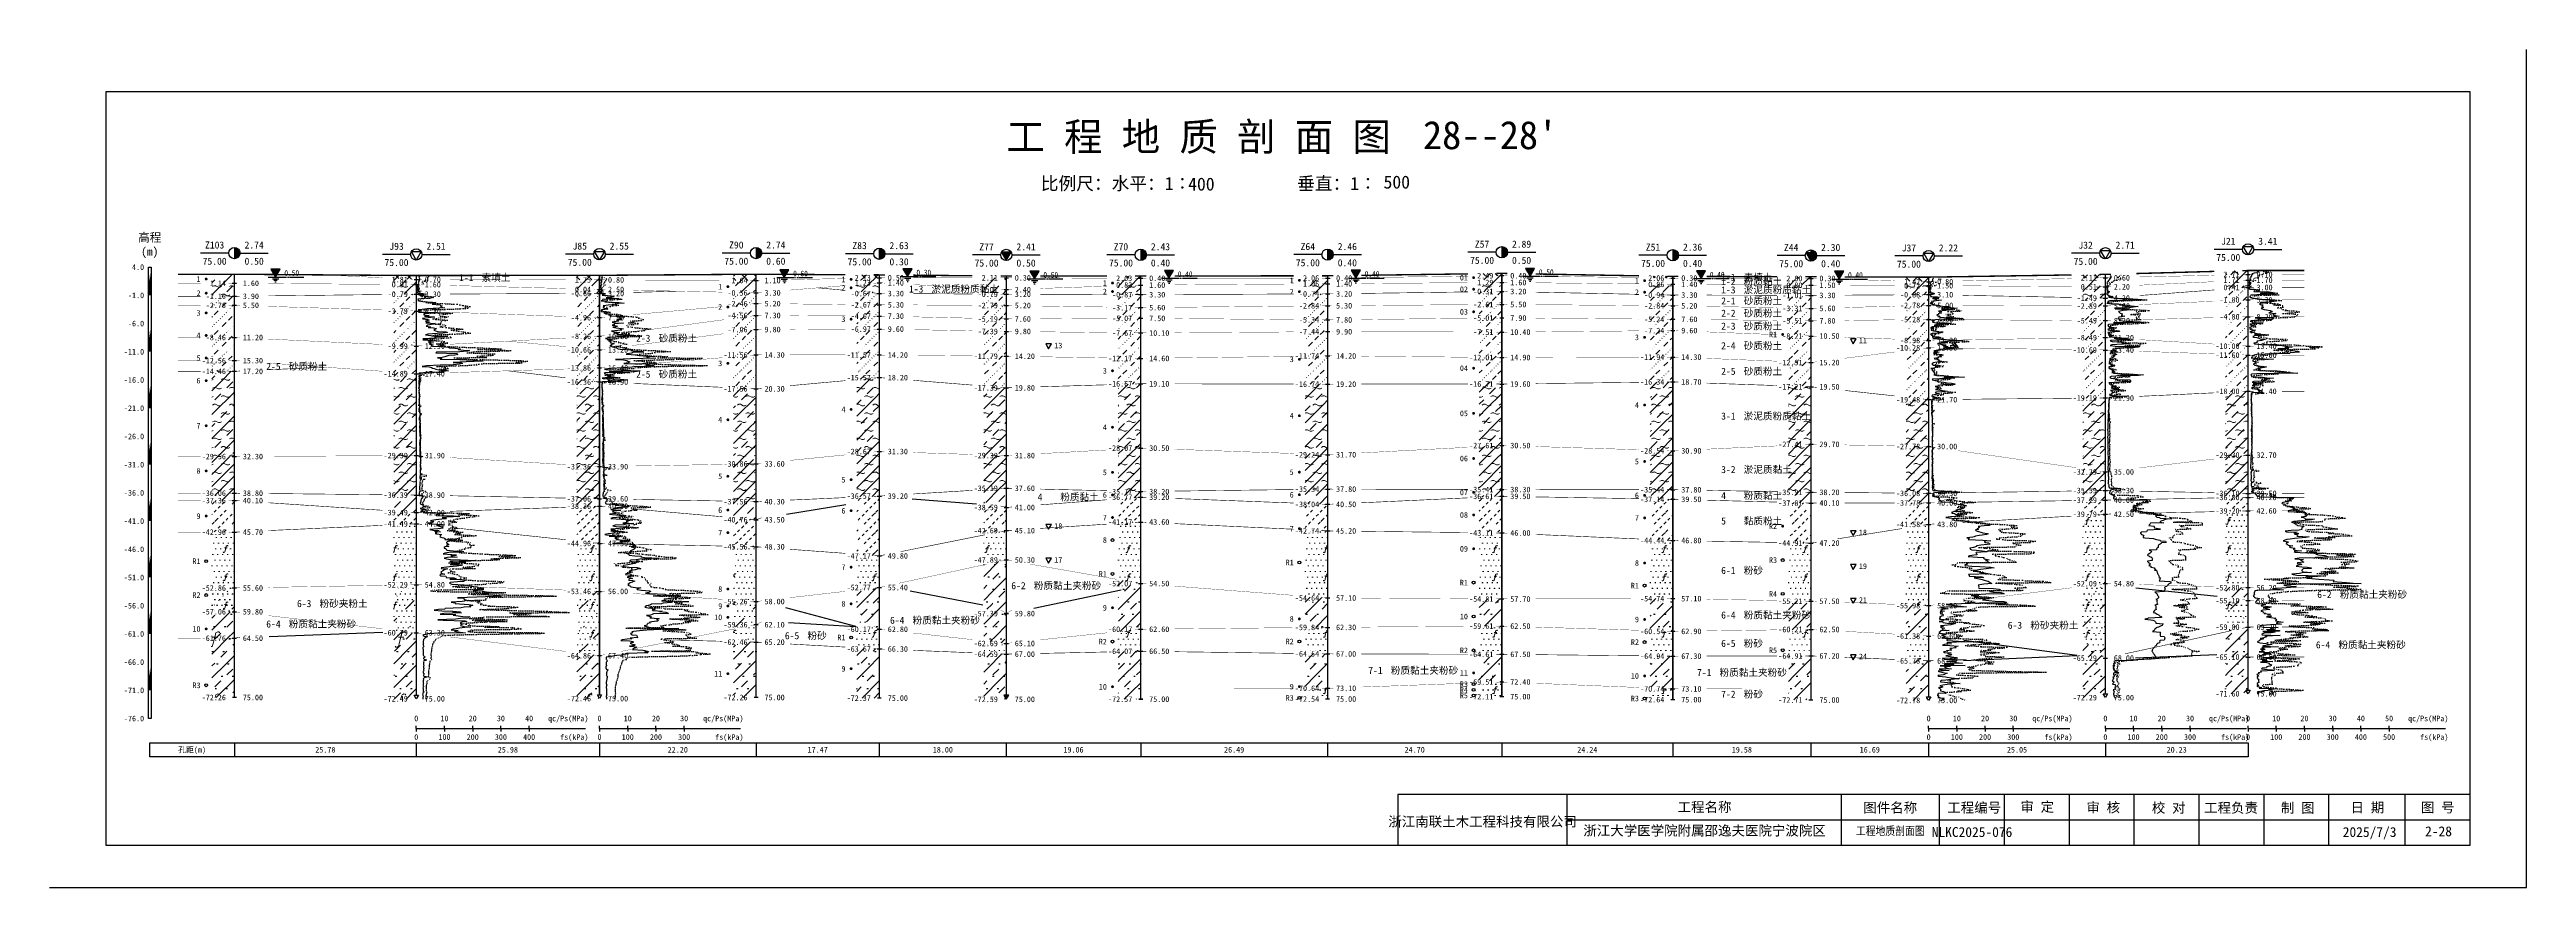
# Model space of a CAD drawing. Extents: x -37 to 3540, y -1485 to 297.
# Drawn here: x 2140 to 3018, y -1188 to -891 of the extents above; entities that cross this region are included whole.
import ezdxf
from ezdxf.enums import TextEntityAlignment as Align

# ---------------------------------------------------------------- set-up
doc = ezdxf.new("R2010")
doc.units = 0
doc.linetypes.add('DOT', pattern=[6.35, 0, -6.35])
doc.layers.get('0').update_dxf_attribs({"linetype": 'CONTINUOUS'})
for name, color, linetype in [('CURVE', 200, 'CONTINUOUS'), ('FRAME', 7, 'CONTINUOUS'), ('HOLE', 41, 'CONTINUOUS'), ('RULER', 7, 'CONTINUOUS'), ('SAMPLE', 1, 'CONTINUOUS'), ('STRATUM', 241, 'CONTINUOUS')]:
    doc.layers.add(name, color=color, linetype=linetype)
doc.layers.add('HATCH', color=7, linetype='CONTINUOUS', lineweight=13)
doc.styles.add('ST', font='')
doc.styles.get('ST').set_extended_font_data('SimSun')
pattern_1 = [(45, (2352.4367, -1188), (-4.24264, 4.24264), [10, 0]), (45, (2353.4977, -1191.182), (-2.12132, 6.36396), [3, -3])]
pattern_2 = [(45, (2352.4367, -1188), (-4.24264, 4.24264), [10, 0]), (45, (2353.4977, -1191.182), (-2.12132, 6.36396), [3, -3]), (26.565, (2353.5108, -1188.2536), (5.999823, 5.999812), [0.567, -12.849]), (0, (2352.944, -1188.2536), (0, 6), [0.567, -5.433]), (26.565, (2350.8554, -1188), (5.999823, 5.999812), [0.567, -12.849]), (0, (2351.3625, -1187.7464), (0, 6), [0.567, -5.433]), (153.435, (2352.9438, -1188.2536), (-5.999818, -5e-06), [1.134, -12.2826]), (26.565, (2356.5108, -1185.2536), (5.999823, 5.999812), [0.567, -12.849]), (0, (2355.944, -1185.2536), (0, 6), [0.567, -5.433]), (26.565, (2353.8554, -1185), (5.999823, 5.999812), [0.567, -12.849]), (0, (2354.3625, -1184.7464), (0, 6), [0.567, -5.433]), (153.435, (2355.9438, -1185.2536), (-5.999818, -5e-06), [1.134, -12.2826])]
pattern_3 = [(45, (2352.4367, -1188), (-7e-07, 6.999982), [1.971956, -7.927535]), (45, (2355.2495, -1185.171), (-7e-07, 6.999982), [1.99367, -7.90583]), (45, (2357.504, -1182.918), (-7e-07, 6.999982), [1.81361, -8.08588]), (26.56505, (2352.4367, -1184.5), (7, 7), [0.0965, -15.555976]), (36.8699, (2353.1367, -1183.8), (6.9999998, 7.0000002), [0.19775, -34.80225]), (315, (2355.9367, -1181.024), (6.999982, 1e-06), [0.03305, -9.86644]), (26.56505, (2355.9367, -1188), (7, 7), [0.14475, -15.50773]), (26.56505, (2356.6367, -1187.3), (7, 7), [0.10528, -15.547196]), (90, (2356.987, -1186.95), (-7, -5e-07), [0.02877, -6.97123]), (26.56505, (2357.3367, -1186.6), (7, 7), [0.09101, -31.21394]), (36.8699, (2358.0367, -1185.9), (6.9999998, 7.0000002), [0.11069, -34.88931]), (45, (2358.7367, -1185.2), (-2e-07, 6.999982), [0.10911, -9.79038]), (315, (2359.351, -1184.452), (6.999982, 1e-06), [0.03305, -9.86644]), (36.8699, (2353.8367, -1183.1), (7, 7), [0.10224, -34.89776]), (53.1301, (2354.5367, -1182.4), (13.9999998, 21), [0.134384, -34.865616]), (53.1301, (2355.2367, -1181.7), (13.9999998, 21), [0.126246, -34.873754])]
pattern_4 = [(45, (2352.4367, -1188), (-2.12132, 2.12132), [10, 0]), (26.565, (2353.5108, -1188.2536), (5.999823, 5.999812), [0.567, -12.849]), (0, (2352.944, -1188.2536), (0, 6), [0.567, -5.433]), (26.565, (2350.8554, -1188), (5.999823, 5.999812), [0.567, -12.849]), (0, (2351.3625, -1187.7464), (0, 6), [0.567, -5.433]), (153.435, (2352.9438, -1188.2536), (-5.999818, -5e-06), [1.134, -12.2826]), (26.565, (2356.5108, -1185.2536), (5.999823, 5.999812), [0.567, -12.849]), (0, (2355.944, -1185.2536), (0, 6), [0.567, -5.433]), (26.565, (2353.8554, -1185), (5.999823, 5.999812), [0.567, -12.849]), (0, (2354.3625, -1184.7464), (0, 6), [0.567, -5.433]), (153.435, (2355.9438, -1185.2536), (-5.999818, -5e-06), [1.134, -12.2826])]
pattern_5 = [(45, (2352.4367, -1188), (-6e-07, 6.999982), [0.9473, -8.9522]), (45, (2353.8367, -1186.6), (-6e-07, 6.999982), [0.9869, -8.9126]), (45, (2355.2367, -1185.2), (-6e-07, 6.999982), [1.06018, -8.83931]), (45, (2356.6367, -1183.8), (-6e-07, 6.999982), [0.94918, -8.95032]), (45, (2358.0367, -1182.4), (-6e-07, 6.999982), [1.0365, -8.86299]), (45, (2355.9367, -1188), (-6e-07, 6.999982), [1.01335, -8.88615]), (45, (2357.3367, -1186.6), (-6e-07, 6.999982), [1.07896, -12.12037]), (45, (2358.7367, -1185.2), (-6e-07, 6.999982), [0.99882, -8.90067]), (45, (2353.1367, -1183.8), (-4e-07, 6.999982), [1.05533, -8.844165]), (45, (2354.5367, -1182.4), (-4e-07, 6.999982), [1.0365, -8.86299])]
pattern_6 = [(82.875, (2351.602, -1189.206), (0.0003693, 10.0001764), [0.08929, -80.53371]), (143.13, (2351.703, -1189.2818), (-29.999964, 20.0000536), [0.12627, -49.87373]), (172.875, (2351.8803, -1189.304), (-70.0002457, 9.9996603), [0.17857, -80.44443]), (206.565, (2352.0587, -1189.2147), (-9.999705, -9.999687), [0.19954, -22.16046]), (243.435, (2352.148, -1189.0363), (9e-06, -9.999696), [0.19954, -22.16146]), (255.964, (2352.2373, -1188.679), (-0.0002, -9.999501), [0.36813, -40.86287]), (255.964, (2352.5473, -1187.439), (-0.0002, -9.999501), [1.27838, -39.95262]), (255.964, (2352.6158, -1187.165), (-0.0002, -9.999501), [0.28235, -40.94865]), (216.87, (2352.806, -1186.9108), (-9.999982, -10.000018), [0.12627, -49.87373]), (243.435, (2352.705, -1186.9865), (9e-06, -9.999696), [0.19954, -22.16146]), (206.565, (2352.9845, -1186.8215), (-9.999705, -9.999687), [0.19954, -22.16046]), (172.875, (2353.1617, -1186.8437), (-70.0002457, 9.9996603), [0.17857, -80.44443]), (143.13, (2353.2627, -1186.9194), (-29.999964, 20.0000536), [0.12627, -49.87373]), (82.875, (2353.2516, -1187.008), (0.0003693, 10.0001764), [0.08929, -80.53371]), (0, (2352.107, -1187.66), (0, 10), [0.89286, -9.10714]), (0, (2352.4617, -1188), (1, 2), [0, -1.75]), (0, (2352.4367, -1187.975), (1, 2), [0, -1.75]), (0, (2352.4367, -1188), (1, 2), [0, -1.75]), (0, (2352.4117, -1188), (1, 2), [0, -1.75]), (0, (2352.4367, -1188.025), (1, 2), [0, -1.75])]
pattern_7 = [(45, (2352.437, -1188), (-2e-06, 15.39996), [4.3383, -17.44058]), (45, (2358.625, -1181.777), (-2e-06, 15.39996), [4.38607, -17.39282]), (45, (2363.585, -1176.819), (-2e-06, 15.39996), [3.98994, -17.78894]), (26.565, (2352.437, -1180.3), (15.4, 15.4), [0.2123, -34.22315]), (36.8699, (2353.9767, -1178.76), (15.4, 15.4), [0.43504, -76.56496]), (315, (2360.137, -1172.653), (15.39996, 3e-06), [0.0727, -21.70617]), (26.565, (2360.137, -1188), (15.4, 15.4), [0.31845, -34.117]), (26.565, (2361.677, -1186.46), (15.4, 15.4), [0.2316, -34.20383]), (90, (2362.447, -1185.69), (-15.4, -1e-06), [0.0633, -15.3367]), (26.565, (2363.217, -1184.92), (15.4, 15.4), [0.2002, -68.6707]), (36.8699, (2364.7567, -1183.38), (15.4, 15.4), [0.24352, -76.75648]), (45, (2366.297, -1181.84), (-5e-07, 15.39996), [0.24005, -21.53884]), (315, (2367.648, -1180.195), (15.39996, 3e-06), [0.0727, -21.70617]), (36.8699, (2355.5167, -1177.22), (15.4, 15.4), [0.22493, -76.77507]), (53.1301, (2357.0567, -1175.68), (30.8, 46.2), [0.29564, -76.70436]), (53.1301, (2358.5967, -1174.14), (30.8, 46.2), [0.27774, -76.72226])]
pattern_8 = [(82.875, (2350.6005, -1190.6533), (0.000812, 22.000388), [0.19644, -177.17416]), (143.13, (2350.8228, -1190.82), (-65.99992, 44.000118), [0.2778, -109.7222]), (172.875, (2351.2126, -1190.8687), (-154.00054, 21.999253), [0.39285, -176.97775]), (206.565, (2351.605, -1190.672), (-21.99935, -21.99931), [0.439, -48.753]), (243.435, (2351.802, -1190.28), (2e-05, -21.99933), [0.439, -48.7552]), (255.964, (2351.998, -1189.494), (-0.00044, -21.998903), [0.8099, -89.8983]), (255.964, (2352.68, -1186.7656), (-0.00044, -21.998903), [2.81244, -87.89576]), (255.964, (2352.8307, -1186.163), (-0.00044, -21.998903), [0.6212, -90.087]), (216.87, (2353.2493, -1185.6037), (-21.99996, -22.00004), [0.2778, -109.7222]), (243.435, (2353.027, -1185.77), (2e-05, -21.99933), [0.439, -48.7552]), (206.565, (2353.642, -1185.407), (-21.99935, -21.99931), [0.439, -48.753]), (172.875, (2354.0317, -1185.456), (-154.00054, 21.999253), [0.39285, -176.97775]), (143.13, (2354.254, -1185.6228), (-65.99992, 44.000118), [0.2778, -109.7222]), (82.875, (2354.2296, -1185.8177), (0.000812, 22.000388), [0.19644, -177.17416]), (0, (2351.711, -1187.252), (0, 22), [1.9643, -20.0357]), (0, (2352.4917, -1188), (2.2, 4.4), [0, -3.85]), (0, (2352.4367, -1187.945), (2.2, 4.4), [0, -3.85]), (0, (2352.4367, -1188), (2.2, 4.4), [0, -3.85]), (0, (2352.3817, -1188), (2.2, 4.4), [0, -3.85]), (0, (2352.4367, -1188.055), (2.2, 4.4), [0, -3.85])]
pattern_9 = [(45, (2352.4367, -1188), (-2.12132, 2.12132), [10, 0]), (135, (2352.4367, -1188), (-2.12132, -2.12132), [10, 0])]

# ---------------------------------------------------------------- blocks, each defined once
blk = doc.blocks.new('图头_剖面图A3')
at = {"style": 'ST'}
for s, height, p in [('工 程 地 质 剖 面 图', 10, (-15.09, 10.79)), ('比例尺：水平：1∶            垂直：1∶', 4.6, (-11.5, -5.76))]:
    blk.add_text(s, height=height, dxfattribs=at).set_placement(p, align=Align.MIDDLE_CENTER)
for tag, height, p in [('01_剖面号', 10, (64.41, 11.39)), ('02_横向比例', 4.6, (-18.82, -5.99)), ('03＿纵向比例', 4.6, (50.43, -5.28))]:
    blk.add_attdef(tag, text='', height=height, dxfattribs=at).set_placement(p, align=Align.MIDDLE_LEFT)
blk = doc.blocks.new('图签_A3长')
for p, q in [((0, 18), (-380, 18)), ((-380, 18), (-380, 0)), ((-320, 0), (-320, 18)), ((-222.82, 0), (-222.82, 18)), ((-188, 0), (-188, 18)), ((-165, 0), (-165, 18)), ((-142, 0), (-142, 18)), ((-119, 0), (-119, 18)), ((-96, 0), (-96, 18)), ((-73, 0), (-73, 18)), ((-50, 0), (-50, 18)), ((-23, 0), (-23, 18)), ((0, 0), (0, 18)), ((-320, 9), (0, 9)), ((-380, 0), (0, 0))]:
    blk.add_line(p, q)
at = {"style": 'ST'}
for s, p in [('工程名称', (-271.3, 13.5)), ('图件名称', (-205.49, 13.3)), ('工程编号', (-175.73, 13.3)), ('审 定', (-153.38, 13.61)), ('审 核', (-129.99, 13.36)), ('校 对', (-106.8, 13.23)), ('工程负责', (-84.71, 13.23)), ('制 图', (-61.06, 13.23)), ('日 期', (-36.37, 13.36)), ('图 号', (-11.42, 13.36))]:
    blk.add_text(s, height=3.5, dxfattribs=at).set_placement(p, align=Align.MIDDLE_CENTER)
for tag, p in [('01＿单位名称', (-349.98, 8.36)), ('02＿工程名称', (-271.3, 5.16)), ('04＿工程编号', (-176.51, 4.65)), ('05＿日期', (-35.59, 4.65)), ('06＿图号', (-11.16, 4.91))]:
    blk.add_attdef(tag, text='', height=3.5, dxfattribs=at).set_placement(p, align=Align.MIDDLE_CENTER)
at = {"style": 'ST', "width": 0.85}
blk.add_attdef('03＿图件名称', text='', height=3, dxfattribs=at).set_placement((-205.49, 5.05), align=Align.MIDDLE_CENTER)
blk = doc.blocks.new('H_sam_hole')
blk.add_line((0, 2), (0, -2))
at = {"const_width": 2}
blk.add_lwpolyline([(0, -1, 0.414214), (1, 0, 0.414214), (0, 1, 1)], format="xyb", dxfattribs=at)
blk.add_circle((0, 0), 2)
blk = doc.blocks.new('H_cpt_hole')
for p, q in [((-1.73, 1), (1.73, 1)), ((0, -2), (-1.73, 1)), ((1.73, 1), (0, -2))]:
    blk.add_line(p, q)
blk.add_circle((0, 0), 2)
blk = doc.blocks.new('H_spt_hole')
blk.add_hatch(color=256).paths.add_polyline_path([(1.73, 1), (-1.73, 1), (0, -2)])
blk.add_lwpolyline([(0, -2), (1.73, 1), (-1.73, 1)], close=True)
blk.add_circle((0, 0), 2)
blk = doc.blocks.new('Trigon')
blk.add_hatch(color=256).paths.add_polyline_path([(-0.87, 1.5), (0, 0), (0.87, 1.5)])
blk.add_lwpolyline([(0, 0), (0.87, 1.5), (-0.87, 1.5)], close=True)
blk = doc.blocks.new('H_ssp_hole')
blk.add_hatch(color=256).paths.add_polyline_path([(0, 2), (0, 1), (-1.73, 1), (0, -2, 0.414214), (2, 0, 0.414214)])
for p, q in [((0, 1), (-1.73, 1)), ((-1.73, 1), (0, -2)), ((0, 2), (0, 1))]:
    blk.add_line(p, q)
blk.add_circle((0, 0), 2)
blk = doc.blocks.new('Arrow')
for points in [[(-3.984779, 0.348623), (0, 0), (-3.189535, 0)], [(-3.189535, 0), (0, 0), (-3.984779, -0.348623)]]:
    blk.add_solid(points)
blk = doc.blocks.new('SampleSoilUndisturbed')
at = {"const_width": 0.5}
blk.add_lwpolyline([(-0.25, 0, 1), (0.25, 0, 1)], format="xyb", close=True, dxfattribs=at)
blk = doc.blocks.new('SampleSoilDisturbed')
blk.add_circle((0, 0), 0.5)
blk = doc.blocks.new('TrigonHollow')
blk.add_lwpolyline([(0, -1.15), (1, 0.58), (-1, 0.58)], close=True)
blk = doc.blocks.new('Gwl')
for points in [[(-2.63, 0), (3.61, 0)], [(3.93, 0), (4.21, 0)], [(4.53, 0), (4.8, 0)], [(5.09, 0), (9.99, 0)], [(-1.09, -0.61), (1.16, -0.61)], [(-0.54, -1.14), (0.61, -1.14)], [(-0.19, -1.74), (0.26, -1.74)]]:
    blk.add_lwpolyline(points)
blk.add_lwpolyline([(0, 0, 0, 3.22, 0), (0, 2.79, 3.22, 3.22, 0)], format="xyseb")
blk.add_lwpolyline([(0, 0), (1.61, 2.79), (-1.61, 2.79)], close=True)
at = {"style": 'ST', "width": 0.8}
blk.add_attdef('*GWL', (3.14, 0.45), '', height=2, dxfattribs=at)

msp = doc.modelspace()

# ---------------------------------------------------------------- hatches: boundary and pattern name
at = {"layer": 'HATCH'}
h = msp.add_hatch(dxfattribs=at)
h.set_pattern_fill('YNFNT', color=251, style=0)
h.set_pattern_definition(pattern_2)
h.paths.add_polyline_path([(2205.59, -973.85), (2197.59, -973.85), (2197.59, -978.45), (2205.59, -978.45)])
h.paths.add_polyline_path([(2194.95, -979.94), (2203.08, -979.94), (2203.08, -977.01), (2194.95, -977.01)], flags=9)
h.paths.add_polyline_path([(2196.38, -975.34), (2203.08, -975.34), (2203.08, -972.42), (2196.38, -972.42)], flags=9)
h = msp.add_hatch(dxfattribs=at)
h.set_pattern_fill('FZNT', color=32, style=0)
h.set_pattern_definition(pattern_1)
h.paths.add_polyline_path([(2205.59, -970.65), (2197.59, -970.65), (2197.59, -973.85), (2205.59, -973.85)])
h.paths.add_polyline_path([(2196.38, -975.34), (2203.08, -975.34), (2203.08, -972.42), (2196.38, -972.42)], flags=9)
h = msp.add_hatch(dxfattribs=at)
h.set_pattern_fill('YNFNT', color=251, style=0)
h.set_pattern_definition(pattern_2)
h.paths.add_polyline_path([(2270.05, -974.3), (2262.05, -974.25), (2262.05, -977.79), (2270.05, -977.7)])
h.paths.add_polyline_path([(2259.41, -979.19), (2267.54, -979.19), (2267.54, -976.26), (2259.41, -976.26)], flags=9)
h.paths.add_polyline_path([(2260.84, -975.79), (2267.54, -975.79), (2267.54, -972.86), (2260.84, -972.86)], flags=9)
h = msp.add_hatch(dxfattribs=at)
h.set_pattern_fill('STT', color=50, style=0)
h.set_pattern_definition(pattern_9)
h.paths.add_polyline_path([(2270.05, -971.1), (2262.05, -971.05), (2262.05, -972.1), (2270.05, -972.5)])
h.paths.add_polyline_path([(2260.84, -973.99), (2267.54, -973.99), (2267.54, -971.06), (2260.84, -971.06)], flags=9)
h = msp.add_hatch(dxfattribs=at)
h.set_pattern_fill('FZNT', color=32, style=0)
h.set_pattern_definition(pattern_1)
h.paths.add_polyline_path([(2270.05, -972.5), (2262.05, -972.1), (2262.05, -974.25), (2270.05, -974.3)])
h.paths.add_polyline_path([(2260.84, -975.79), (2267.54, -975.79), (2267.54, -972.86), (2260.84, -972.86)], flags=9)
h.paths.add_polyline_path([(2260.84, -973.99), (2267.54, -973.99), (2267.54, -971.06), (2260.84, -971.06)], flags=9)
h = msp.add_hatch(dxfattribs=at)
h.set_pattern_fill('FZNT', color=32, style=0)
h.set_pattern_definition(pattern_1)
h.paths.add_polyline_path([(2335, -972.64), (2327, -972.62), (2327, -975.82), (2335, -976.03)])
h.paths.add_polyline_path([(2325.79, -977.52), (2332.49, -977.52), (2332.49, -974.59), (2325.79, -974.59)], flags=9)
h.paths.add_polyline_path([(2325.8, -974.12), (2332.49, -974.12), (2332.49, -971.2), (2325.8, -971.2)], flags=9)
h = msp.add_hatch(dxfattribs=at)
h.set_pattern_fill('STT', color=50, style=0)
h.set_pattern_definition(pattern_9)
h.paths.add_polyline_path([(2335, -971.03), (2327, -971.04), (2327, -972.62), (2335, -972.64)])
h.paths.add_polyline_path([(2325.8, -974.12), (2332.49, -974.12), (2332.49, -971.2), (2325.8, -971.2)], flags=9)
h = msp.add_hatch(dxfattribs=at)
h.set_pattern_fill('FZNT', color=32, style=0)
h.set_pattern_definition(pattern_1)
h.paths.add_polyline_path([(2390.49, -972.84), (2382.49, -972.81), (2382.49, -977.07), (2390.49, -977.24)])
h.paths.add_polyline_path([(2379.85, -978.73), (2387.98, -978.73), (2387.98, -975.8), (2379.85, -975.8)], flags=9)
h.paths.add_polyline_path([(2381.28, -974.33), (2387.98, -974.33), (2387.98, -971.4), (2381.28, -971.4)], flags=9)
h = msp.add_hatch(dxfattribs=at)
h.set_pattern_fill('STT', color=50, style=0)
h.set_pattern_definition(pattern_9)
h.paths.add_polyline_path([(2390.49, -970.64), (2382.49, -970.7), (2382.49, -972.81), (2390.49, -972.84)])
h.paths.add_polyline_path([(2381.28, -974.33), (2387.98, -974.33), (2387.98, -971.4), (2381.28, -971.4)], flags=9)
h = msp.add_hatch(dxfattribs=at)
h.set_pattern_fill('YNFNT', color=251, style=0)
h.set_pattern_definition(pattern_2)
h.paths.add_polyline_path([(2434.17, -973.67), (2426.17, -974.32), (2426.17, -976.73), (2434.17, -977.47)])
h.paths.add_polyline_path([(2423.53, -978.96), (2431.66, -978.96), (2431.66, -976.02), (2423.53, -976.02)], flags=9)
h.paths.add_polyline_path([(2424.97, -975.16), (2431.66, -975.16), (2431.66, -972.22), (2424.97, -972.22)], flags=9)
h = msp.add_hatch(dxfattribs=at)
h.set_pattern_fill('STT', color=50, style=0)
h.set_pattern_definition(pattern_9)
h.paths.add_polyline_path([(2434.17, -970.87), (2426.17, -970.83), (2426.17, -972.05), (2434.17, -971.87)])
h.paths.add_polyline_path([(2424.97, -973.36), (2431.66, -973.36), (2431.66, -970.42), (2424.97, -970.42)], flags=9)
h = msp.add_hatch(dxfattribs=at)
h.set_pattern_fill('FZNT', color=32, style=0)
h.set_pattern_definition(pattern_1)
h.paths.add_polyline_path([(2434.17, -971.87), (2426.17, -972.05), (2426.17, -974.32), (2434.17, -973.67)])
h.paths.add_polyline_path([(2424.97, -975.16), (2431.66, -975.16), (2431.66, -972.22), (2424.97, -972.22)], flags=9)
h.paths.add_polyline_path([(2424.97, -973.36), (2431.66, -973.36), (2431.66, -970.42), (2424.97, -970.42)], flags=9)
h = msp.add_hatch(dxfattribs=at)
h.set_pattern_fill('FZNT', color=32, style=0)
h.set_pattern_definition(pattern_1)
h.paths.add_polyline_path([(2479.18, -971.9), (2478.43, -971.9), (2471.18, -971.9), (2471.18, -975.67), (2479.18, -976.1)])
h.paths.add_polyline_path([(2451.85, -978.32), (2478.53, -978.32), (2478.53, -973.37), (2451.85, -973.37)], flags=9)
h.paths.add_polyline_path([(2469.97, -977.59), (2476.67, -977.59), (2476.67, -974.66), (2469.97, -974.66)], flags=24)
h.paths.add_polyline_path([(2469.97, -973.39), (2476.67, -973.39), (2476.67, -970.47), (2469.97, -970.47)], flags=9)
h = msp.add_hatch(dxfattribs=at)
h.set_pattern_fill('YNFNT', color=251, style=0)
h.set_pattern_definition(pattern_2)
h.paths.add_polyline_path([(2479.18, -976.1), (2471.18, -975.67), (2471.18, -977.66), (2479.18, -977.7)])
h.paths.add_polyline_path([(2451.85, -978.32), (2478.53, -978.32), (2478.53, -973.37), (2451.85, -973.37)], flags=9)
h.paths.add_polyline_path([(2468.54, -979.19), (2476.67, -979.19), (2476.67, -976.26), (2468.54, -976.26)], flags=9)
h.paths.add_polyline_path([(2469.97, -977.59), (2476.67, -977.59), (2476.67, -974.66), (2469.97, -974.66)], flags=24)
h = msp.add_hatch(dxfattribs=at)
h.set_pattern_fill('YNFNT', color=251, style=0)
h.set_pattern_definition(pattern_2)
h.paths.add_polyline_path([(2526.82, -974.47), (2518.82, -974.74), (2518.82, -977.84), (2526.82, -977.87)])
h.paths.add_polyline_path([(2516.18, -979.36), (2524.31, -979.36), (2524.31, -976.42), (2516.18, -976.42)], flags=9)
h.paths.add_polyline_path([(2517.61, -975.96), (2524.31, -975.96), (2524.31, -973.02), (2517.61, -973.02)], flags=9)
h = msp.add_hatch(dxfattribs=at)
h.set_pattern_fill('STT', color=50, style=0)
h.set_pattern_definition(pattern_9)
h.paths.add_polyline_path([(2526.82, -971.27), (2518.82, -971.27), (2518.82, -972.04), (2526.82, -972.07)])
h.paths.add_polyline_path([(2517.61, -973.56), (2524.31, -973.56), (2524.31, -970.62), (2517.61, -970.62)], flags=9)
h = msp.add_hatch(dxfattribs=at)
h.set_pattern_fill('FZNT', color=32, style=0)
h.set_pattern_definition(pattern_1)
h.paths.add_polyline_path([(2526.82, -972.07), (2518.82, -972.04), (2518.82, -974.74), (2526.82, -974.47)])
h.paths.add_polyline_path([(2517.61, -975.96), (2524.31, -975.96), (2524.31, -973.02), (2517.61, -973.02)], flags=9)
h.paths.add_polyline_path([(2517.61, -973.56), (2524.31, -973.56), (2524.31, -970.62), (2517.61, -970.62)], flags=9)
h = msp.add_hatch(dxfattribs=at)
h.set_pattern_fill('YNFNT', color=251, style=0)
h.set_pattern_definition(pattern_2)
h.paths.add_polyline_path([(2593.05, -974), (2585.05, -974.06), (2585.05, -977.63), (2593.05, -977.6)])
h.paths.add_polyline_path([(2582.41, -979.09), (2590.54, -979.09), (2590.54, -976.16), (2582.41, -976.16)], flags=9)
h.paths.add_polyline_path([(2583.84, -975.49), (2590.54, -975.49), (2590.54, -972.56), (2583.84, -972.56)], flags=9)
h = msp.add_hatch(dxfattribs=at)
h.set_pattern_fill('FZNT', color=32, style=0)
h.set_pattern_definition(pattern_1)
h.paths.add_polyline_path([(2593.05, -972), (2585.05, -972.01), (2585.05, -974.06), (2593.05, -974)])
h.paths.add_polyline_path([(2583.84, -975.49), (2590.54, -975.49), (2590.54, -972.56), (2583.84, -972.56)], flags=9)
h.paths.add_polyline_path([(2583.84, -973.49), (2590.54, -973.49), (2590.54, -970.56), (2583.84, -970.56)], flags=9)
h = msp.add_hatch(dxfattribs=at)
h.set_pattern_fill('YNFNT', color=251, style=0)
h.set_pattern_definition(pattern_2)
h.paths.add_polyline_path([(2654.8, -973.55), (2646.8, -973.61), (2646.8, -976.86), (2654.8, -976.75)])
h.paths.add_polyline_path([(2644.16, -978.24), (2652.29, -978.24), (2652.29, -975.3), (2644.16, -975.3)], flags=9)
h.paths.add_polyline_path([(2645.59, -975.04), (2652.29, -975.04), (2652.29, -972.1), (2645.59, -972.1)], flags=9)
h = msp.add_hatch(dxfattribs=at)
h.set_pattern_fill('STT', color=50, style=0)
h.set_pattern_definition(pattern_9)
h.paths.add_polyline_path([(2654.8, -970.35), (2646.8, -970.46), (2646.8, -971.26), (2654.8, -971.15)])
h.paths.add_polyline_path([(2645.59, -972.64), (2652.29, -972.64), (2652.29, -969.7), (2645.59, -969.7)], flags=9)
h = msp.add_hatch(dxfattribs=at)
h.set_pattern_fill('FZNT', color=32, style=0)
h.set_pattern_definition(pattern_1)
h.paths.add_polyline_path([(2654.8, -971.15), (2646.8, -971.26), (2646.8, -973.61), (2654.8, -973.55)])
h.paths.add_polyline_path([(2645.59, -975.04), (2652.29, -975.04), (2652.29, -972.1), (2645.59, -972.1)], flags=9)
h.paths.add_polyline_path([(2645.59, -972.64), (2652.29, -972.64), (2652.29, -969.7), (2645.59, -969.7)], flags=9)
h = msp.add_hatch(dxfattribs=at)
h.set_pattern_fill('YNFNT', color=251, style=0)
h.set_pattern_definition(pattern_2)
h.paths.add_polyline_path([(2715.4, -974.21), (2707.4, -974.12), (2707.4, -977.84), (2715.4, -978.01)])
h.paths.add_polyline_path([(2704.76, -979.5), (2712.89, -979.5), (2712.89, -976.56), (2704.76, -976.56)], flags=9)
h.paths.add_polyline_path([(2706.19, -975.7), (2712.89, -975.7), (2712.89, -972.76), (2706.19, -972.76)], flags=9)
h = msp.add_hatch(dxfattribs=at)
h.set_pattern_fill('STT', color=50, style=0)
h.set_pattern_definition(pattern_9)
h.paths.add_polyline_path([(2715.4, -971.41), (2707.4, -971.27), (2707.4, -971.9), (2715.4, -972.01)])
h.paths.add_polyline_path([(2706.19, -973.5), (2712.89, -973.5), (2712.89, -970.56), (2706.19, -970.56)], flags=9)
h = msp.add_hatch(dxfattribs=at)
h.set_pattern_fill('STT', color=50, style=0)
h.set_pattern_definition(pattern_9)
h.paths.add_polyline_path([(2764.36, -971.53), (2756.36, -971.51), (2756.36, -972.11), (2764.36, -972.13)])
h.paths.add_polyline_path([(2755.15, -973.62), (2761.85, -973.62), (2761.85, -970.69), (2755.15, -970.69)], flags=9)
h = msp.add_hatch(dxfattribs=at)
h.set_pattern_fill('FZNT', color=32, style=0)
h.set_pattern_definition(pattern_1)
h.paths.add_polyline_path([(2764.36, -972.13), (2756.36, -972.11), (2756.36, -974.48), (2764.36, -974.53)])
h.paths.add_polyline_path([(2755.15, -976.02), (2761.85, -976.02), (2761.85, -973.09), (2755.15, -973.09)], flags=9)
h.paths.add_polyline_path([(2755.15, -973.62), (2761.85, -973.62), (2761.85, -970.69), (2755.15, -970.69)], flags=9)
h = msp.add_hatch(dxfattribs=at)
h.set_pattern_fill('YNFNT', color=251, style=0)
h.set_pattern_definition(pattern_2)
h.paths.add_polyline_path([(2806.08, -974.68), (2798.08, -974.66), (2798.08, -977.93), (2806.08, -977.88)])
h.paths.add_polyline_path([(2795.44, -979.37), (2803.57, -979.37), (2803.57, -976.44), (2795.44, -976.44)], flags=9)
h.paths.add_polyline_path([(2796.87, -976.17), (2803.57, -976.17), (2803.57, -973.24), (2796.87, -973.24)], flags=9)
h = msp.add_hatch(dxfattribs=at)
h.set_pattern_fill('FZNT', color=32, style=0)
h.set_pattern_definition(pattern_1)
h.paths.add_polyline_path([(2806.08, -973.29), (2798.08, -973.06), (2798.08, -974.66), (2806.08, -974.68)])
h.paths.add_polyline_path([(2796.87, -976.17), (2803.57, -976.17), (2803.57, -973.24), (2796.87, -973.24)], flags=9)
h.paths.add_polyline_path([(2796.88, -974.77), (2803.57, -974.77), (2803.57, -971.85), (2796.88, -971.85)], flags=9)
h = msp.add_hatch(dxfattribs=at)
h.set_pattern_fill('STT', color=50, style=0)
h.set_pattern_definition(pattern_9)
h.paths.add_polyline_path([(2806.08, -971.68), (2798.08, -971.66), (2798.08, -973.06), (2806.08, -973.29)])
h.paths.add_polyline_path([(2796.88, -974.77), (2803.57, -974.77), (2803.57, -971.85), (2796.88, -971.85)], flags=9)
h = msp.add_hatch(dxfattribs=at)
h.set_pattern_fill('YNFNT', color=251, style=0)
h.set_pattern_definition(pattern_2)
h.paths.add_polyline_path([(2868.71, -975.1), (2860.71, -975.05), (2860.71, -978.95), (2868.71, -979.1)])
h.paths.add_polyline_path([(2858.07, -980.59), (2866.2, -980.59), (2866.2, -977.66), (2858.07, -977.66)], flags=9)
h.paths.add_polyline_path([(2859.5, -976.59), (2866.2, -976.59), (2866.2, -973.66), (2859.5, -973.66)], flags=9)
h = msp.add_hatch(dxfattribs=at)
h.set_pattern_fill('FZNT', color=32, style=0)
h.set_pattern_definition(pattern_1)
h.paths.add_polyline_path([(2868.71, -971.9), (2860.71, -972.08), (2860.71, -975.05), (2868.71, -975.1)])
h.paths.add_polyline_path([(2859.5, -976.59), (2866.2, -976.59), (2866.2, -973.66), (2859.5, -973.66)], flags=9)
h.paths.add_polyline_path([(2859.51, -973.39), (2866.2, -973.39), (2866.2, -970.47), (2859.51, -970.47)], flags=9)
h = msp.add_hatch(dxfattribs=at)
h.set_pattern_fill('STT', color=50, style=0)
h.set_pattern_definition(pattern_9)
h.paths.add_polyline_path([(2868.71, -970.7), (2860.71, -970.83), (2860.71, -972.08), (2868.71, -971.9)])
h.paths.add_polyline_path([(2859.51, -973.39), (2866.2, -973.39), (2866.2, -970.47), (2859.51, -970.47)], flags=9)
h = msp.add_hatch(dxfattribs=at)
h.set_pattern_fill('SZFT', color=52, style=0)
h.set_pattern_definition(pattern_3)
h.paths.add_polyline_path([(2919.28, -975.32), (2911.28, -975.91), (2911.28, -980.06), (2919.28, -979.72)])
h.paths.add_polyline_path([(2908.64, -981.2), (2916.77, -981.2), (2916.77, -978.27), (2908.64, -978.27)], flags=9)
h.paths.add_polyline_path([(2910.07, -976.8), (2916.77, -976.8), (2916.77, -973.87), (2910.07, -973.87)], flags=9)
h = msp.add_hatch(dxfattribs=at)
h.set_pattern_fill('YNFNT', color=251, style=0)
h.set_pattern_definition(pattern_2)
h.paths.add_polyline_path([(2919.28, -972.72), (2911.28, -973.09), (2911.28, -975.91), (2919.28, -975.32)])
h.paths.add_polyline_path([(2910.07, -976.8), (2916.77, -976.8), (2916.77, -973.87), (2910.07, -973.87)], flags=9)
h.paths.add_polyline_path([(2910.08, -974.2), (2916.77, -974.2), (2916.77, -971.28), (2910.08, -971.28)], flags=9)
h = msp.add_hatch(dxfattribs=at)
h.set_pattern_fill('STT', color=50, style=0)
h.set_pattern_definition(pattern_9)
h.paths.add_polyline_path([(2919.28, -969.32), (2911.28, -969.53), (2911.28, -970.9), (2919.28, -970.72)])
h.paths.add_polyline_path([(2910.08, -972.2), (2916.77, -972.2), (2916.77, -969.28), (2910.08, -969.28)], flags=9)
h = msp.add_hatch(dxfattribs=at)
h.set_pattern_fill('FZNT', color=32, style=0)
h.set_pattern_definition(pattern_1)
h.paths.add_polyline_path([(2919.28, -970.72), (2911.28, -970.9), (2911.28, -973.09), (2919.28, -972.72)])
h.paths.add_polyline_path([(2910.08, -974.2), (2916.77, -974.2), (2916.77, -971.28), (2910.08, -971.28)], flags=9)
h.paths.add_polyline_path([(2910.08, -972.2), (2916.77, -972.2), (2916.77, -969.28), (2910.08, -969.28)], flags=9)
h = msp.add_hatch(dxfattribs=at)
h.set_pattern_fill('SZFT', color=52, style=0)
h.set_pattern_definition(pattern_3)
h.paths.add_polyline_path([(2205.59, -978.45), (2197.59, -978.45), (2197.59, -981.65), (2205.59, -981.65)])
h.paths.add_polyline_path([(2194.95, -983.14), (2203.08, -983.14), (2203.08, -980.21), (2194.95, -980.21)], flags=9)
h.paths.add_polyline_path([(2194.95, -979.94), (2203.08, -979.94), (2203.08, -977.01), (2194.95, -977.01)], flags=9)
h = msp.add_hatch(dxfattribs=at)
h.set_pattern_fill('SZFT', color=52, style=0)
h.set_pattern_definition(pattern_3)
h.paths.add_polyline_path([(2205.59, -981.65), (2197.59, -981.65), (2197.59, -993.05), (2205.59, -993.05)])
h.paths.add_polyline_path([(2194.95, -994.54), (2203.08, -994.54), (2203.08, -991.61), (2194.95, -991.61)], flags=9)
h.paths.add_polyline_path([(2194.95, -983.14), (2203.08, -983.14), (2203.08, -980.21), (2194.95, -980.21)], flags=9)
h = msp.add_hatch(dxfattribs=at)
h.set_pattern_fill('SZFT', color=52, style=0)
h.set_pattern_definition(pattern_3)
h.paths.add_polyline_path([(2270.05, -977.7), (2262.05, -977.79), (2262.05, -983.45), (2270.05, -983.7)])
h.paths.add_polyline_path([(2259.41, -985.19), (2267.54, -985.19), (2267.54, -982.26), (2259.41, -982.26)], flags=9)
h.paths.add_polyline_path([(2259.41, -979.19), (2267.54, -979.19), (2267.54, -976.26), (2259.41, -976.26)], flags=9)
h = msp.add_hatch(dxfattribs=at)
h.set_pattern_fill('SZFT', color=52, style=0)
h.set_pattern_definition(pattern_3)
h.paths.add_polyline_path([(2270.05, -983.7), (2262.05, -983.45), (2262.05, -995.72), (2270.05, -996.1)])
h.paths.add_polyline_path([(2259.41, -997.59), (2267.54, -997.59), (2267.54, -994.66), (2259.41, -994.66)], flags=9)
h.paths.add_polyline_path([(2259.41, -985.19), (2267.54, -985.19), (2267.54, -982.26), (2259.41, -982.26)], flags=9)
h = msp.add_hatch(dxfattribs=at)
h.set_pattern_fill('YNFNT', color=251, style=0)
h.set_pattern_definition(pattern_2)
h.paths.add_polyline_path([(2335, -976.03), (2327, -975.82), (2327, -977.47), (2335, -977.44)])
h.paths.add_polyline_path([(2324.36, -978.92), (2332.49, -978.92), (2332.49, -975.99), (2324.36, -975.99)], flags=9)
h.paths.add_polyline_path([(2325.79, -977.52), (2332.49, -977.52), (2332.49, -974.59), (2325.79, -974.59)], flags=9)
h = msp.add_hatch(dxfattribs=at)
h.set_pattern_fill('SZFT', color=52, style=0)
h.set_pattern_definition(pattern_3)
h.paths.add_polyline_path([(2335, -977.44), (2327, -977.47), (2327, -985.75), (2335, -986.03)])
h.paths.add_polyline_path([(2324.36, -987.52), (2332.49, -987.52), (2332.49, -984.59), (2324.36, -984.59)], flags=9)
h.paths.add_polyline_path([(2324.36, -978.92), (2332.49, -978.92), (2332.49, -975.99), (2324.36, -975.99)], flags=9)
h = msp.add_hatch(dxfattribs=at)
h.set_pattern_fill('SZFT', color=52, style=0)
h.set_pattern_definition(pattern_3)
h.paths.add_polyline_path([(2390.49, -977.24), (2382.49, -977.07), (2382.49, -981.76), (2390.49, -981.04)])
h.paths.add_polyline_path([(2379.85, -982.53), (2387.98, -982.53), (2387.98, -979.6), (2379.85, -979.6)], flags=9)
h.paths.add_polyline_path([(2379.85, -978.73), (2387.98, -978.73), (2387.98, -975.8), (2379.85, -975.8)], flags=9)
h = msp.add_hatch(dxfattribs=at)
h.set_pattern_fill('SZFT', color=52, style=0)
h.set_pattern_definition(pattern_3)
h.paths.add_polyline_path([(2390.49, -981.04), (2382.49, -981.76), (2382.49, -986.31), (2390.49, -985.24)])
h.paths.add_polyline_path([(2379.85, -986.73), (2387.98, -986.73), (2387.98, -983.8), (2379.85, -983.8)], flags=9)
h.paths.add_polyline_path([(2379.85, -982.53), (2387.98, -982.53), (2387.98, -979.6), (2379.85, -979.6)], flags=9)
h = msp.add_hatch(dxfattribs=at)
h.set_pattern_fill('SZFT', color=52, style=0)
h.set_pattern_definition(pattern_3)
h.paths.add_polyline_path([(2434.17, -977.47), (2426.17, -976.73), (2426.17, -981.39), (2434.17, -981.47)])
h.paths.add_polyline_path([(2423.53, -982.96), (2431.66, -982.96), (2431.66, -980.02), (2423.53, -980.02)], flags=9)
h.paths.add_polyline_path([(2423.53, -978.96), (2431.66, -978.96), (2431.66, -976.02), (2423.53, -976.02)], flags=9)
h = msp.add_hatch(dxfattribs=at)
h.set_pattern_fill('SZFT', color=52, style=0)
h.set_pattern_definition(pattern_3)
h.paths.add_polyline_path([(2434.17, -981.47), (2426.17, -981.39), (2426.17, -985.43), (2434.17, -985.47)])
h.paths.add_polyline_path([(2423.53, -986.96), (2431.66, -986.96), (2431.66, -984.02), (2423.53, -984.02)], flags=9)
h.paths.add_polyline_path([(2423.53, -982.96), (2431.66, -982.96), (2431.66, -980.02), (2423.53, -980.02)], flags=9)
h = msp.add_hatch(dxfattribs=at)
h.set_pattern_fill('SZFT', color=52, style=0)
h.set_pattern_definition(pattern_3)
h.paths.add_polyline_path([(2479.18, -977.7), (2471.18, -977.66), (2471.18, -981.66), (2479.18, -981.7)])
h.paths.add_polyline_path([(2468.54, -983.19), (2476.67, -983.19), (2476.67, -980.26), (2468.54, -980.26)], flags=9)
h.paths.add_polyline_path([(2468.54, -979.19), (2476.67, -979.19), (2476.67, -976.26), (2468.54, -976.26)], flags=9)
h = msp.add_hatch(dxfattribs=at)
h.set_pattern_fill('SZFT', color=52, style=0)
h.set_pattern_definition(pattern_3)
h.paths.add_polyline_path([(2479.18, -981.7), (2471.18, -981.66), (2471.18, -986.32), (2479.18, -986.5)])
h.paths.add_polyline_path([(2468.54, -987.99), (2476.67, -987.99), (2476.67, -985.06), (2468.54, -985.06)], flags=9)
h.paths.add_polyline_path([(2468.54, -983.19), (2476.67, -983.19), (2476.67, -980.26), (2468.54, -980.26)], flags=9)
h = msp.add_hatch(dxfattribs=at)
h.set_pattern_fill('SZFT', color=52, style=0)
h.set_pattern_definition(pattern_3)
h.paths.add_polyline_path([(2526.82, -977.87), (2518.82, -977.84), (2518.82, -982.34), (2526.82, -982.47)])
h.paths.add_polyline_path([(2516.18, -983.96), (2524.31, -983.96), (2524.31, -981.02), (2516.18, -981.02)], flags=9)
h.paths.add_polyline_path([(2516.18, -979.36), (2524.31, -979.36), (2524.31, -976.42), (2516.18, -976.42)], flags=9)
h = msp.add_hatch(dxfattribs=at)
h.set_pattern_fill('SZFT', color=52, style=0)
h.set_pattern_definition(pattern_3)
h.paths.add_polyline_path([(2526.82, -982.47), (2518.82, -982.34), (2518.82, -986.31), (2526.82, -986.27)])
h.paths.add_polyline_path([(2516.18, -987.76), (2524.31, -987.76), (2524.31, -984.82), (2516.18, -984.82)], flags=9)
h.paths.add_polyline_path([(2516.18, -983.96), (2524.31, -983.96), (2524.31, -981.02), (2516.18, -981.02)], flags=9)
h = msp.add_hatch(dxfattribs=at)
h.set_pattern_fill('SZFT', color=52, style=0)
h.set_pattern_definition(pattern_3)
h.paths.add_polyline_path([(2593.05, -977.6), (2585.05, -977.63), (2585.05, -981.88), (2593.05, -981.8)])
h.paths.add_polyline_path([(2582.41, -983.29), (2590.54, -983.29), (2590.54, -980.36), (2582.41, -980.36)], flags=9)
h.paths.add_polyline_path([(2582.41, -979.09), (2590.54, -979.09), (2590.54, -976.16), (2582.41, -976.16)], flags=9)
h = msp.add_hatch(dxfattribs=at)
h.set_pattern_fill('SZFT', color=52, style=0)
h.set_pattern_definition(pattern_3)
h.paths.add_polyline_path([(2593.05, -981.8), (2585.05, -981.88), (2585.05, -986.74), (2593.05, -986.8)])
h.paths.add_polyline_path([(2582.41, -988.29), (2590.54, -988.29), (2590.54, -985.36), (2582.41, -985.36)], flags=9)
h.paths.add_polyline_path([(2582.41, -983.29), (2590.54, -983.29), (2590.54, -980.36), (2582.41, -980.36)], flags=9)
h = msp.add_hatch(dxfattribs=at)
h.set_pattern_fill('SZFT', color=52, style=0)
h.set_pattern_definition(pattern_3)
h.paths.add_polyline_path([(2654.8, -976.75), (2646.8, -976.86), (2646.8, -981.41), (2654.8, -981.35)])
h.paths.add_polyline_path([(2644.16, -982.84), (2652.29, -982.84), (2652.29, -979.9), (2644.16, -979.9)], flags=9)
h.paths.add_polyline_path([(2644.16, -978.24), (2652.29, -978.24), (2652.29, -975.3), (2644.16, -975.3)], flags=9)
h = msp.add_hatch(dxfattribs=at)
h.set_pattern_fill('SZFT', color=52, style=0)
h.set_pattern_definition(pattern_3)
h.paths.add_polyline_path([(2654.8, -981.35), (2646.8, -981.41), (2646.8, -986.23), (2654.8, -986.15)])
h.paths.add_polyline_path([(2644.16, -987.64), (2652.29, -987.64), (2652.29, -984.7), (2644.16, -984.7)], flags=9)
h.paths.add_polyline_path([(2644.16, -982.84), (2652.29, -982.84), (2652.29, -979.9), (2644.16, -979.9)], flags=9)
h = msp.add_hatch(dxfattribs=at)
h.set_pattern_fill('SZFT', color=52, style=0)
h.set_pattern_definition(pattern_3)
h.paths.add_polyline_path([(2715.4, -978.01), (2707.4, -977.84), (2707.4, -981.75), (2715.4, -981.81)])
h.paths.add_polyline_path([(2704.76, -983.3), (2712.89, -983.3), (2712.89, -980.36), (2704.76, -980.36)], flags=9)
h.paths.add_polyline_path([(2704.76, -979.5), (2712.89, -979.5), (2712.89, -976.56), (2704.76, -976.56)], flags=9)
h = msp.add_hatch(dxfattribs=at)
h.set_pattern_fill('SZFT', color=52, style=0)
h.set_pattern_definition(pattern_3)
h.paths.add_polyline_path([(2715.4, -981.81), (2707.4, -981.75), (2707.4, -986.55), (2715.4, -986.61)])
h.paths.add_polyline_path([(2704.77, -988.09), (2712.89, -988.09), (2712.89, -985.19), (2704.77, -985.19)], flags=9)
h.paths.add_polyline_path([(2704.76, -983.3), (2712.89, -983.3), (2712.89, -980.36), (2704.76, -980.36)], flags=9)
h = msp.add_hatch(dxfattribs=at)
h.set_pattern_fill('SZFT', color=52, style=0)
h.set_pattern_definition(pattern_3)
h.paths.add_polyline_path([(2764.36, -978.13), (2756.36, -978.11), (2756.36, -982.58), (2764.36, -982.74)])
h.paths.add_polyline_path([(2753.72, -984.22), (2761.85, -984.22), (2761.85, -981.29), (2753.72, -981.29)], flags=9)
h.paths.add_polyline_path([(2753.72, -979.62), (2761.85, -979.62), (2761.85, -976.69), (2753.72, -976.69)], flags=9)
h = msp.add_hatch(dxfattribs=at)
h.set_pattern_fill('SZFT', color=52, style=0)
h.set_pattern_definition(pattern_3)
h.paths.add_polyline_path([(2764.36, -982.74), (2756.36, -982.58), (2756.36, -987.05), (2764.36, -987.13)])
h.paths.add_polyline_path([(2753.72, -988.62), (2761.84, -988.62), (2761.84, -985.7), (2753.72, -985.7)], flags=9)
h.paths.add_polyline_path([(2753.72, -984.22), (2761.85, -984.22), (2761.85, -981.29), (2753.72, -981.29)], flags=9)
h = msp.add_hatch(dxfattribs=at)
h.set_pattern_fill('SZFT', color=52, style=0)
h.set_pattern_definition(pattern_3)
h.paths.add_polyline_path([(2806.08, -977.88), (2798.08, -977.93), (2798.08, -981.89), (2806.08, -981.68)])
h.paths.add_polyline_path([(2795.44, -983.17), (2803.57, -983.17), (2803.57, -980.24), (2795.44, -980.24)], flags=9)
h.paths.add_polyline_path([(2795.44, -979.37), (2803.57, -979.37), (2803.57, -976.44), (2795.44, -976.44)], flags=9)
h = msp.add_hatch(dxfattribs=at)
h.set_pattern_fill('SZFT', color=52, style=0)
h.set_pattern_definition(pattern_3)
h.paths.add_polyline_path([(2806.08, -981.68), (2798.08, -981.89), (2798.08, -986.77), (2806.08, -986.68)])
h.paths.add_polyline_path([(2795.44, -988.17), (2803.57, -988.17), (2803.57, -985.24), (2795.44, -985.24)], flags=9)
h.paths.add_polyline_path([(2795.44, -983.17), (2803.57, -983.17), (2803.57, -980.24), (2795.44, -980.24)], flags=9)
h = msp.add_hatch(dxfattribs=at)
h.set_pattern_fill('SZFT', color=52, style=0)
h.set_pattern_definition(pattern_3)
h.paths.add_polyline_path([(2868.71, -979.1), (2860.71, -978.95), (2860.71, -981.87), (2868.71, -981.9)])
h.paths.add_polyline_path([(2858.07, -983.39), (2866.2, -983.39), (2866.2, -980.46), (2858.07, -980.46)], flags=9)
h.paths.add_polyline_path([(2858.07, -980.59), (2866.2, -980.59), (2866.2, -977.66), (2858.07, -977.66)], flags=9)
h = msp.add_hatch(dxfattribs=at)
h.set_pattern_fill('SZFT', color=52, style=0)
h.set_pattern_definition(pattern_3)
h.paths.add_polyline_path([(2868.71, -981.9), (2860.71, -981.87), (2860.71, -987.05), (2868.71, -987.1)])
h.paths.add_polyline_path([(2858.07, -988.59), (2866.2, -988.59), (2866.2, -985.66), (2858.07, -985.66)], flags=9)
h.paths.add_polyline_path([(2858.07, -983.39), (2866.2, -983.39), (2866.2, -980.46), (2858.07, -980.46)], flags=9)
h = msp.add_hatch(dxfattribs=at)
h.set_pattern_fill('SZFT', color=52, style=0)
h.set_pattern_definition(pattern_3)
h.paths.add_polyline_path([(2919.28, -979.72), (2911.28, -980.06), (2911.28, -985.93), (2919.28, -985.72)])
h.paths.add_polyline_path([(2908.64, -987.2), (2916.77, -987.2), (2916.77, -984.27), (2908.64, -984.27)], flags=9)
h.paths.add_polyline_path([(2908.64, -981.2), (2916.77, -981.2), (2916.77, -978.27), (2908.64, -978.27)], flags=9)
h = msp.add_hatch(dxfattribs=at)
h.set_pattern_fill('SZFT', color=52, style=0)
h.set_pattern_definition(pattern_3)
h.paths.add_polyline_path([(2205.59, -993.05), (2197.59, -993.05), (2197.59, -1001.25), (2205.59, -1001.25)])
h.paths.add_polyline_path([(2193.52, -1002.74), (2203.08, -1002.74), (2203.08, -999.81), (2193.52, -999.81)], flags=9)
h.paths.add_polyline_path([(2194.95, -994.54), (2203.08, -994.54), (2203.08, -991.61), (2194.95, -991.61)], flags=9)
h = msp.add_hatch(dxfattribs=at)
h.set_pattern_fill('SZFT', color=52, style=0)
h.set_pattern_definition(pattern_3)
h.paths.add_polyline_path([(2335, -992.64), (2327, -993.06), (2327, -996.68), (2335, -997.43)])
h.paths.add_polyline_path([(2322.93, -998.92), (2332.49, -998.92), (2332.49, -995.99), (2322.93, -995.99)], flags=9)
h.paths.add_polyline_path([(2324.36, -994.12), (2332.49, -994.12), (2332.49, -991.19), (2324.36, -991.19)], flags=9)
h = msp.add_hatch(dxfattribs=at)
h.set_pattern_fill('SZFT', color=52, style=0)
h.set_pattern_definition(pattern_3)
h.paths.add_polyline_path([(2335, -986.03), (2327, -985.75), (2327, -993.06), (2335, -992.64)])
h.paths.add_polyline_path([(2324.36, -994.12), (2332.49, -994.12), (2332.49, -991.19), (2324.36, -991.19)], flags=9)
h.paths.add_polyline_path([(2324.36, -987.52), (2332.49, -987.52), (2332.49, -984.59), (2324.36, -984.59)], flags=9)
h = msp.add_hatch(dxfattribs=at)
h.set_pattern_fill('SZFT', color=52, style=0)
h.set_pattern_definition(pattern_3)
h.paths.add_polyline_path([(2390.49, -990.24), (2382.49, -991.28), (2382.49, -999.9), (2390.49, -999.24)])
h.paths.add_polyline_path([(2378.42, -1000.73), (2387.98, -1000.73), (2387.98, -997.8), (2378.42, -997.8)], flags=9)
h.paths.add_polyline_path([(2379.85, -991.73), (2387.98, -991.73), (2387.98, -988.8), (2379.85, -988.8)], flags=9)
h = msp.add_hatch(dxfattribs=at)
h.set_pattern_fill('SZFT', color=52, style=0)
h.set_pattern_definition(pattern_3)
h.paths.add_polyline_path([(2390.49, -985.24), (2382.49, -986.31), (2382.49, -991.28), (2390.49, -990.24)])
h.paths.add_polyline_path([(2379.85, -991.73), (2387.98, -991.73), (2387.98, -988.8), (2379.85, -988.8)], flags=9)
h.paths.add_polyline_path([(2379.85, -986.73), (2387.98, -986.73), (2387.98, -983.8), (2379.85, -983.8)], flags=9)
h = msp.add_hatch(dxfattribs=at)
h.set_pattern_fill('SZFT', color=52, style=0)
h.set_pattern_definition(pattern_3)
h.paths.add_polyline_path([(2434.17, -990.07), (2426.17, -990.1), (2426.17, -999.26), (2434.17, -999.27)])
h.paths.add_polyline_path([(2422.11, -1000.76), (2431.66, -1000.76), (2431.66, -997.84), (2422.11, -997.84)], flags=9)
h.paths.add_polyline_path([(2423.53, -991.56), (2431.66, -991.56), (2431.66, -988.62), (2423.53, -988.62)], flags=9)
h = msp.add_hatch(dxfattribs=at)
h.set_pattern_fill('SZFT', color=52, style=0)
h.set_pattern_definition(pattern_3)
h.paths.add_polyline_path([(2434.17, -985.47), (2426.17, -985.43), (2426.17, -990.1), (2434.17, -990.07)])
h.paths.add_polyline_path([(2423.53, -991.56), (2431.66, -991.56), (2431.66, -988.62), (2423.53, -988.62)], flags=9)
h.paths.add_polyline_path([(2423.53, -986.96), (2431.66, -986.96), (2431.66, -984.02), (2423.53, -984.02)], flags=9)
h = msp.add_hatch(dxfattribs=at)
h.set_pattern_fill('SZFT', color=52, style=0)
h.set_pattern_definition(pattern_3)
h.paths.add_polyline_path([(2479.18, -990.9), (2471.18, -990.75), (2471.18, -999.63), (2479.18, -999.7)])
h.paths.add_polyline_path([(2467.11, -1001.19), (2476.67, -1001.19), (2476.67, -998.26), (2467.11, -998.26)], flags=9)
h.paths.add_polyline_path([(2468.54, -992.39), (2476.67, -992.39), (2476.67, -989.46), (2468.54, -989.46)], flags=9)
h = msp.add_hatch(dxfattribs=at)
h.set_pattern_fill('SZFT', color=52, style=0)
h.set_pattern_definition(pattern_3)
h.paths.add_polyline_path([(2479.18, -986.5), (2471.18, -986.32), (2471.18, -990.75), (2479.18, -990.9)])
h.paths.add_polyline_path([(2468.54, -992.39), (2476.67, -992.39), (2476.67, -989.46), (2468.54, -989.46)], flags=9)
h.paths.add_polyline_path([(2468.54, -987.99), (2476.67, -987.99), (2476.67, -985.06), (2468.54, -985.06)], flags=9)
h = msp.add_hatch(dxfattribs=at)
h.set_pattern_fill('SZFT', color=52, style=0)
h.set_pattern_definition(pattern_3)
h.paths.add_polyline_path([(2526.82, -991.47), (2518.82, -991.37), (2518.82, -1000.34), (2526.82, -1000.47)])
h.paths.add_polyline_path([(2514.75, -1001.95), (2524.31, -1001.95), (2524.31, -999.04), (2514.75, -999.04)], flags=9)
h.paths.add_polyline_path([(2516.18, -992.96), (2524.31, -992.96), (2524.31, -990.02), (2516.18, -990.02)], flags=9)
h = msp.add_hatch(dxfattribs=at)
h.set_pattern_fill('SZFT', color=52, style=0)
h.set_pattern_definition(pattern_3)
h.paths.add_polyline_path([(2526.82, -986.27), (2518.82, -986.31), (2518.82, -991.37), (2526.82, -991.47)])
h.paths.add_polyline_path([(2516.18, -992.96), (2524.31, -992.96), (2524.31, -990.02), (2516.18, -990.02)], flags=9)
h.paths.add_polyline_path([(2516.18, -987.76), (2524.31, -987.76), (2524.31, -984.82), (2516.18, -984.82)], flags=9)
h = msp.add_hatch(dxfattribs=at)
h.set_pattern_fill('SZFT', color=52, style=0)
h.set_pattern_definition(pattern_3)
h.paths.add_polyline_path([(2593.05, -991), (2585.05, -991.06), (2585.05, -999.71), (2593.05, -999.6)])
h.paths.add_polyline_path([(2580.98, -1001.09), (2590.53, -1001.09), (2590.53, -998.17), (2580.98, -998.17)], flags=9)
h.paths.add_polyline_path([(2582.41, -992.49), (2590.53, -992.49), (2590.53, -989.59), (2582.41, -989.59)], flags=9)
h = msp.add_hatch(dxfattribs=at)
h.set_pattern_fill('SZFT', color=52, style=0)
h.set_pattern_definition(pattern_3)
h.paths.add_polyline_path([(2593.05, -986.8), (2585.05, -986.74), (2585.05, -991.06), (2593.05, -991)])
h.paths.add_polyline_path([(2582.41, -992.49), (2590.53, -992.49), (2590.53, -989.59), (2582.41, -989.59)], flags=9)
h.paths.add_polyline_path([(2582.41, -988.29), (2590.54, -988.29), (2590.54, -985.36), (2582.41, -985.36)], flags=9)
h = msp.add_hatch(dxfattribs=at)
h.set_pattern_fill('SZFT', color=52, style=0)
h.set_pattern_definition(pattern_3)
h.paths.add_polyline_path([(2654.8, -991.15), (2646.8, -991.13), (2646.8, -1000.08), (2654.8, -1000.15)])
h.paths.add_polyline_path([(2642.73, -1001.64), (2652.29, -1001.64), (2652.29, -998.7), (2642.73, -998.7)], flags=9)
h.paths.add_polyline_path([(2644.16, -992.64), (2652.28, -992.64), (2652.28, -989.72), (2644.16, -989.72)], flags=9)
h = msp.add_hatch(dxfattribs=at)
h.set_pattern_fill('SZFT', color=52, style=0)
h.set_pattern_definition(pattern_3)
h.paths.add_polyline_path([(2654.8, -986.15), (2646.8, -986.23), (2646.8, -991.13), (2654.8, -991.15)])
h.paths.add_polyline_path([(2644.16, -992.64), (2652.28, -992.64), (2652.28, -989.72), (2644.16, -989.72)], flags=9)
h.paths.add_polyline_path([(2644.16, -987.64), (2652.29, -987.64), (2652.29, -984.7), (2644.16, -984.7)], flags=9)
h = msp.add_hatch(dxfattribs=at)
h.set_pattern_fill('SZFT', color=52, style=0)
h.set_pattern_definition(pattern_3)
h.paths.add_polyline_path([(2715.4, -990.61), (2707.4, -990.68), (2707.4, -1000.03), (2715.4, -1000.01)])
h.paths.add_polyline_path([(2703.33, -1001.5), (2712.89, -1001.5), (2712.89, -998.56), (2703.33, -998.56)], flags=9)
h.paths.add_polyline_path([(2704.77, -992.09), (2712.89, -992.09), (2712.89, -989.19), (2704.77, -989.19)], flags=9)
h = msp.add_hatch(dxfattribs=at)
h.set_pattern_fill('SZFT', color=52, style=0)
h.set_pattern_definition(pattern_3)
h.paths.add_polyline_path([(2715.4, -986.61), (2707.4, -986.55), (2707.4, -990.68), (2715.4, -990.61)])
h.paths.add_polyline_path([(2704.77, -992.09), (2712.89, -992.09), (2712.89, -989.19), (2704.77, -989.19)], flags=9)
h.paths.add_polyline_path([(2704.77, -988.09), (2712.89, -988.09), (2712.89, -985.19), (2704.77, -985.19)], flags=9)
h = msp.add_hatch(dxfattribs=at)
h.set_pattern_fill('SZFT', color=52, style=0)
h.set_pattern_definition(pattern_3)
h.paths.add_polyline_path([(2764.36, -992.54), (2756.36, -992.22), (2756.36, -1001.62), (2764.36, -1001.93)])
h.paths.add_polyline_path([(2752.29, -1003.42), (2761.85, -1003.42), (2761.85, -1000.49), (2752.29, -1000.49)], flags=9)
h.paths.add_polyline_path([(2753.72, -994.02), (2761.85, -994.02), (2761.85, -991.09), (2753.72, -991.09)], flags=9)
h = msp.add_hatch(dxfattribs=at)
h.set_pattern_fill('SZFT', color=52, style=0)
h.set_pattern_definition(pattern_3)
h.paths.add_polyline_path([(2764.36, -987.13), (2756.36, -987.05), (2756.36, -992.22), (2764.36, -992.54)])
h.paths.add_polyline_path([(2753.72, -994.02), (2761.85, -994.02), (2761.85, -991.09), (2753.72, -991.09)], flags=9)
h.paths.add_polyline_path([(2753.72, -988.62), (2761.84, -988.62), (2761.84, -985.7), (2753.72, -985.7)], flags=9)
h = msp.add_hatch(dxfattribs=at)
h.set_pattern_fill('SZFT', color=52, style=0)
h.set_pattern_definition(pattern_3)
h.paths.add_polyline_path([(2806.08, -986.68), (2798.08, -986.77), (2798.08, -993.79), (2806.08, -994.09)])
h.paths.add_polyline_path([(2795.44, -995.57), (2803.57, -995.57), (2803.57, -992.64), (2795.44, -992.64)], flags=9)
h.paths.add_polyline_path([(2795.44, -988.17), (2803.57, -988.17), (2803.57, -985.24), (2795.44, -985.24)], flags=9)
h = msp.add_hatch(dxfattribs=at)
h.set_pattern_fill('SZFT', color=52, style=0)
h.set_pattern_definition(pattern_3)
h.paths.add_polyline_path([(2868.71, -993.1), (2860.71, -993.23), (2860.71, -997.4), (2868.71, -997.5)])
h.paths.add_polyline_path([(2856.64, -998.99), (2866.2, -998.99), (2866.2, -996.06), (2856.64, -996.06)], flags=9)
h.paths.add_polyline_path([(2858.07, -994.59), (2866.2, -994.59), (2866.2, -991.66), (2858.07, -991.66)], flags=9)
h = msp.add_hatch(dxfattribs=at)
h.set_pattern_fill('SZFT', color=52, style=0)
h.set_pattern_definition(pattern_3)
h.paths.add_polyline_path([(2868.71, -987.1), (2860.71, -987.05), (2860.71, -993.23), (2868.71, -993.1)])
h.paths.add_polyline_path([(2858.07, -994.59), (2866.2, -994.59), (2866.2, -991.66), (2858.07, -991.66)], flags=9)
h.paths.add_polyline_path([(2858.07, -988.59), (2866.2, -988.59), (2866.2, -985.66), (2858.07, -985.66)], flags=9)
h = msp.add_hatch(dxfattribs=at)
h.set_pattern_fill('SZFT', color=52, style=0)
h.set_pattern_definition(pattern_3)
h.paths.add_polyline_path([(2919.28, -985.72), (2911.28, -985.93), (2911.28, -995.64), (2919.28, -996.12)])
h.paths.add_polyline_path([(2907.21, -997.6), (2916.77, -997.6), (2916.77, -994.67), (2907.21, -994.67)], flags=9)
h.paths.add_polyline_path([(2908.64, -987.2), (2916.77, -987.2), (2916.77, -984.27), (2908.64, -984.27)], flags=9)
h = msp.add_hatch(dxfattribs=at)
h.set_pattern_fill('SZFT', color=52, style=0)
h.set_pattern_definition(pattern_3)
h.paths.add_polyline_path([(2205.59, -1001.25), (2197.59, -1001.25), (2197.59, -1005.05), (2205.59, -1005.05)])
h.paths.add_polyline_path([(2193.52, -1006.54), (2203.08, -1006.54), (2203.08, -1003.61), (2193.52, -1003.61)], flags=9)
h.paths.add_polyline_path([(2193.52, -1002.74), (2203.08, -1002.74), (2203.08, -999.81), (2193.52, -999.81)], flags=9)
h = msp.add_hatch(dxfattribs=at)
h.set_pattern_fill('SZFT', color=52, style=0)
h.set_pattern_definition(pattern_3)
h.paths.add_polyline_path([(2270.05, -996.1), (2262.05, -995.72), (2262.05, -1005.32), (2270.05, -1005.9)])
h.paths.add_polyline_path([(2257.98, -1007.39), (2267.54, -1007.39), (2267.54, -1004.46), (2257.98, -1004.46)], flags=9)
h.paths.add_polyline_path([(2259.41, -997.59), (2267.54, -997.59), (2267.54, -994.66), (2259.41, -994.66)], flags=9)
h = msp.add_hatch(dxfattribs=at)
h.set_pattern_fill('SZFT', color=52, style=0)
h.set_pattern_definition(pattern_3)
h.paths.add_polyline_path([(2335, -997.43), (2327, -996.68), (2327, -1004.09), (2335, -1003.84)])
h.paths.add_polyline_path([(2322.93, -1005.32), (2332.49, -1005.32), (2332.49, -1002.39), (2322.93, -1002.39)], flags=9)
h.paths.add_polyline_path([(2322.93, -998.92), (2332.49, -998.92), (2332.49, -995.99), (2322.93, -995.99)], flags=9)
h = msp.add_hatch(dxfattribs=at)
h.set_pattern_fill('SZFT', color=52, style=0)
h.set_pattern_definition(pattern_3)
h.paths.add_polyline_path([(2390.49, -999.24), (2382.49, -999.9), (2382.49, -1010.89), (2390.49, -1011.24)])
h.paths.add_polyline_path([(2378.42, -1012.73), (2387.98, -1012.73), (2387.98, -1009.8), (2378.42, -1009.8)], flags=9)
h.paths.add_polyline_path([(2378.42, -1000.73), (2387.98, -1000.73), (2387.98, -997.8), (2378.42, -997.8)], flags=9)
h = msp.add_hatch(dxfattribs=at)
h.set_pattern_fill('SZFT', color=52, style=0)
h.set_pattern_definition(pattern_3)
h.paths.add_polyline_path([(2434.17, -999.27), (2433.42, -999.27), (2426.17, -999.26), (2426.17, -1008), (2434.17, -1007.27)])
h.paths.add_polyline_path([(2422.11, -1008.76), (2431.66, -1008.76), (2431.66, -1005.84), (2422.11, -1005.84)], flags=9)
h.paths.add_polyline_path([(2422.11, -1000.76), (2431.66, -1000.76), (2431.66, -997.84), (2422.11, -997.84)], flags=9)
h = msp.add_hatch(dxfattribs=at)
h.set_pattern_fill('SZFT', color=52, style=0)
h.set_pattern_definition(pattern_3)
h.paths.add_polyline_path([(2479.18, -999.7), (2471.18, -999.63), (2471.18, -1010.26), (2479.18, -1010.9)])
h.paths.add_polyline_path([(2467.11, -1012.39), (2476.67, -1012.39), (2476.67, -1009.46), (2467.11, -1009.46)], flags=9)
h.paths.add_polyline_path([(2467.11, -1001.19), (2476.67, -1001.19), (2476.67, -998.26), (2467.11, -998.26)], flags=9)
h = msp.add_hatch(dxfattribs=at)
h.set_pattern_fill('SZFT', color=52, style=0)
h.set_pattern_definition(pattern_3)
h.paths.add_polyline_path([(2526.82, -1000.47), (2518.82, -1000.34), (2518.82, -1009.71), (2526.82, -1009.47)])
h.paths.add_polyline_path([(2514.75, -1010.96), (2524.31, -1010.96), (2524.31, -1008.02), (2514.75, -1008.02)], flags=9)
h.paths.add_polyline_path([(2514.75, -1001.95), (2524.31, -1001.95), (2524.31, -999.04), (2514.75, -999.04)], flags=9)
h = msp.add_hatch(dxfattribs=at)
h.set_pattern_fill('SZFT', color=52, style=0)
h.set_pattern_definition(pattern_3)
h.paths.add_polyline_path([(2593.05, -999.6), (2585.05, -999.71), (2585.05, -1009.59), (2593.05, -1009.6)])
h.paths.add_polyline_path([(2580.98, -1011.09), (2590.54, -1011.09), (2590.54, -1008.16), (2580.98, -1008.16)], flags=9)
h.paths.add_polyline_path([(2580.98, -1001.09), (2590.53, -1001.09), (2590.53, -998.17), (2580.98, -998.17)], flags=9)
h = msp.add_hatch(dxfattribs=at)
h.set_pattern_fill('SZFT', color=52, style=0)
h.set_pattern_definition(pattern_3)
h.paths.add_polyline_path([(2654.8, -1000.15), (2646.8, -1000.08), (2646.8, -1009.56), (2654.8, -1009.55)])
h.paths.add_polyline_path([(2642.73, -1011.04), (2652.29, -1011.04), (2652.29, -1008.1), (2642.73, -1008.1)], flags=9)
h.paths.add_polyline_path([(2642.73, -1001.64), (2652.29, -1001.64), (2652.29, -998.7), (2642.73, -998.7)], flags=9)
h = msp.add_hatch(dxfattribs=at)
h.set_pattern_fill('SZFT', color=52, style=0)
h.set_pattern_definition(pattern_3)
h.paths.add_polyline_path([(2715.4, -1000.01), (2707.4, -1000.03), (2707.4, -1008.91), (2715.4, -1008.81)])
h.paths.add_polyline_path([(2703.33, -1010.3), (2712.89, -1010.3), (2712.89, -1007.36), (2703.33, -1007.36)], flags=9)
h.paths.add_polyline_path([(2703.33, -1001.5), (2712.89, -1001.5), (2712.89, -998.56), (2703.33, -998.56)], flags=9)
h = msp.add_hatch(dxfattribs=at)
h.set_pattern_fill('SZFT', color=52, style=0)
h.set_pattern_definition(pattern_3)
h.paths.add_polyline_path([(2764.36, -1001.93), (2756.36, -1001.62), (2756.36, -1010.25), (2764.36, -1010.53)])
h.paths.add_polyline_path([(2752.29, -1012.02), (2761.84, -1012.02), (2761.84, -1009.1), (2752.29, -1009.1)], flags=9)
h.paths.add_polyline_path([(2752.29, -1003.42), (2761.85, -1003.42), (2761.85, -1000.49), (2752.29, -1000.49)], flags=9)
h = msp.add_hatch(dxfattribs=at)
h.set_pattern_fill('SZFT', color=52, style=0)
h.set_pattern_definition(pattern_3)
h.paths.add_polyline_path([(2806.08, -994.09), (2798.08, -993.79), (2798.08, -997.69), (2806.08, -996.69)])
h.paths.add_polyline_path([(2794.01, -998.17), (2803.57, -998.17), (2803.57, -995.24), (2794.01, -995.24)], flags=9)
h.paths.add_polyline_path([(2795.44, -995.57), (2803.57, -995.57), (2803.57, -992.64), (2795.44, -992.64)], flags=9)
h = msp.add_hatch(dxfattribs=at)
h.set_pattern_fill('SZFT', color=52, style=0)
h.set_pattern_definition(pattern_3)
h.paths.add_polyline_path([(2806.08, -996.69), (2798.08, -997.69), (2798.08, -1014.21), (2806.08, -1015.09)])
h.paths.add_polyline_path([(2794.01, -1016.57), (2803.57, -1016.57), (2803.57, -1013.64), (2794.01, -1013.64)], flags=9)
h.paths.add_polyline_path([(2794.01, -998.17), (2803.57, -998.17), (2803.57, -995.24), (2794.01, -995.24)], flags=9)
h = msp.add_hatch(dxfattribs=at)
h.set_pattern_fill('SZFT', color=52, style=0)
h.set_pattern_definition(pattern_3)
h.paths.add_polyline_path([(2868.71, -997.5), (2860.71, -997.4), (2860.71, -1014.58), (2868.71, -1014.5)])
h.paths.add_polyline_path([(2856.64, -1015.99), (2866.2, -1015.99), (2866.2, -1013.06), (2856.64, -1013.06)], flags=9)
h.paths.add_polyline_path([(2856.64, -998.99), (2866.2, -998.99), (2866.2, -996.06), (2856.64, -996.06)], flags=9)
h = msp.add_hatch(dxfattribs=at)
h.set_pattern_fill('SZFT', color=52, style=0)
h.set_pattern_definition(pattern_3)
h.paths.add_polyline_path([(2919.28, -996.12), (2911.28, -995.64), (2911.28, -999.03), (2919.28, -999.32)])
h.paths.add_polyline_path([(2907.21, -1000.8), (2916.77, -1000.8), (2916.77, -997.87), (2907.21, -997.87)], flags=9)
h.paths.add_polyline_path([(2907.21, -997.6), (2916.77, -997.6), (2916.77, -994.67), (2907.21, -994.67)], flags=9)
h = msp.add_hatch(dxfattribs=at)
h.set_pattern_fill('SZFT', color=52, style=0)
h.set_pattern_definition(pattern_3)
h.paths.add_polyline_path([(2919.28, -999.32), (2911.28, -999.03), (2911.28, -1012.49), (2919.28, -1012.12)])
h.paths.add_polyline_path([(2907.21, -1013.6), (2916.77, -1013.6), (2916.77, -1010.67), (2907.21, -1010.67)], flags=9)
h.paths.add_polyline_path([(2907.21, -1000.8), (2916.77, -1000.8), (2916.77, -997.87), (2907.21, -997.87)], flags=9)
h = msp.add_hatch(dxfattribs=at)
h.set_pattern_fill('YNFNT', color=251, style=0)
h.set_pattern_definition(pattern_2)
h.paths.add_polyline_path([(2205.59, -1005.05), (2197.59, -1005.05), (2197.59, -1035.25), (2205.59, -1035.25)])
h.paths.add_polyline_path([(2193.52, -1036.74), (2203.08, -1036.74), (2203.08, -1033.81), (2193.52, -1033.81)], flags=9)
h.paths.add_polyline_path([(2193.52, -1006.54), (2203.08, -1006.54), (2203.08, -1003.61), (2193.52, -1003.61)], flags=9)
h = msp.add_hatch(dxfattribs=at)
h.set_pattern_fill('YNFNT', color=251, style=0)
h.set_pattern_definition(pattern_2)
h.paths.add_polyline_path([(2270.05, -1005.9), (2262.05, -1005.32), (2262.05, -1034.94), (2270.05, -1034.9)])
h.paths.add_polyline_path([(2257.98, -1036.39), (2267.54, -1036.39), (2267.54, -1033.46), (2257.98, -1033.46)], flags=9)
h.paths.add_polyline_path([(2257.98, -1007.39), (2267.54, -1007.39), (2267.54, -1004.46), (2257.98, -1004.46)], flags=9)
h = msp.add_hatch(dxfattribs=at)
h.set_pattern_fill('SZFT', color=52, style=0)
h.set_pattern_definition(pattern_3)
h.paths.add_polyline_path([(2335, -1003.84), (2327, -1004.09), (2327, -1007.86), (2335, -1008.84)])
h.paths.add_polyline_path([(2322.93, -1010.32), (2332.49, -1010.32), (2332.49, -1007.39), (2322.93, -1007.39)], flags=9)
h.paths.add_polyline_path([(2322.93, -1005.32), (2332.49, -1005.32), (2332.49, -1002.39), (2322.93, -1002.39)], flags=9)
h = msp.add_hatch(dxfattribs=at)
h.set_pattern_fill('YNFNT', color=251, style=0)
h.set_pattern_definition(pattern_2)
h.paths.add_polyline_path([(2335, -1008.84), (2327, -1007.86), (2327, -1038.35), (2335, -1038.84)])
h.paths.add_polyline_path([(2322.93, -1040.32), (2332.49, -1040.32), (2332.49, -1037.39), (2322.93, -1037.39)], flags=9)
h.paths.add_polyline_path([(2322.93, -1010.32), (2332.49, -1010.32), (2332.49, -1007.39), (2322.93, -1007.39)], flags=9)
h = msp.add_hatch(dxfattribs=at)
h.set_pattern_fill('YNFNT', color=251, style=0)
h.set_pattern_definition(pattern_2)
h.paths.add_polyline_path([(2434.17, -1007.27), (2426.17, -1008), (2426.17, -1034.27), (2434.17, -1033.47)])
h.paths.add_polyline_path([(2422.1, -1034.96), (2431.66, -1034.96), (2431.66, -1032.02), (2422.1, -1032.02)], flags=9)
h.paths.add_polyline_path([(2422.11, -1008.76), (2431.66, -1008.76), (2431.66, -1005.84), (2422.11, -1005.84)], flags=9)
h = msp.add_hatch(dxfattribs=at)
h.set_pattern_fill('YNFNT', color=251, style=0)
h.set_pattern_definition(pattern_2)
h.paths.add_polyline_path([(2479.18, -1010.9), (2471.18, -1010.26), (2471.18, -1034.65), (2479.18, -1034.9)])
h.paths.add_polyline_path([(2467.11, -1036.39), (2476.67, -1036.39), (2476.67, -1033.46), (2467.11, -1033.46)], flags=9)
h.paths.add_polyline_path([(2467.11, -1012.39), (2476.67, -1012.39), (2476.67, -1009.46), (2467.11, -1009.46)], flags=9)
h = msp.add_hatch(dxfattribs=at)
h.set_pattern_fill('YNFNT', color=251, style=0)
h.set_pattern_definition(pattern_2)
h.paths.add_polyline_path([(2526.82, -1009.47), (2518.82, -1009.71), (2518.82, -1032.71), (2526.82, -1032.27)])
h.paths.add_polyline_path([(2514.75, -1033.76), (2524.31, -1033.76), (2524.31, -1030.82), (2514.75, -1030.82)], flags=9)
h.paths.add_polyline_path([(2514.75, -1010.96), (2524.31, -1010.96), (2524.31, -1008.02), (2514.75, -1008.02)], flags=9)
h = msp.add_hatch(dxfattribs=at)
h.set_pattern_fill('YNFNT', color=251, style=0)
h.set_pattern_definition(pattern_2)
h.paths.add_polyline_path([(2593.05, -1009.6), (2585.05, -1009.59), (2585.05, -1034.32), (2593.05, -1034.6)])
h.paths.add_polyline_path([(2580.98, -1036.09), (2590.54, -1036.09), (2590.54, -1033.16), (2580.98, -1033.16)], flags=9)
h.paths.add_polyline_path([(2580.98, -1011.09), (2590.54, -1011.09), (2590.54, -1008.16), (2580.98, -1008.16)], flags=9)
h = msp.add_hatch(dxfattribs=at)
h.set_pattern_fill('YNFNT', color=251, style=0)
h.set_pattern_definition(pattern_2)
h.paths.add_polyline_path([(2654.8, -1009.55), (2646.8, -1009.56), (2646.8, -1031.77), (2654.8, -1031.35)])
h.paths.add_polyline_path([(2642.73, -1032.84), (2652.29, -1032.84), (2652.29, -1029.9), (2642.73, -1029.9)], flags=9)
h.paths.add_polyline_path([(2642.73, -1011.04), (2652.29, -1011.04), (2652.29, -1008.1), (2642.73, -1008.1)], flags=9)
h = msp.add_hatch(dxfattribs=at)
h.set_pattern_fill('YNFNT', color=251, style=0)
h.set_pattern_definition(pattern_2)
h.paths.add_polyline_path([(2715.4, -1008.81), (2707.4, -1008.91), (2707.4, -1032.96), (2715.4, -1033.21)])
h.paths.add_polyline_path([(2703.33, -1034.7), (2712.89, -1034.7), (2712.89, -1031.76), (2703.33, -1031.76)], flags=9)
h.paths.add_polyline_path([(2703.33, -1010.3), (2712.89, -1010.3), (2712.89, -1007.36), (2703.33, -1007.36)], flags=9)
h = msp.add_hatch(dxfattribs=at)
h.set_pattern_fill('YNFNT', color=251, style=0)
h.set_pattern_definition(pattern_2)
h.paths.add_polyline_path([(2764.36, -1010.53), (2756.36, -1010.25), (2756.36, -1031.31), (2764.36, -1030.93)])
h.paths.add_polyline_path([(2739.71, -1023.35), (2766.39, -1023.35), (2766.39, -1018.41), (2739.71, -1018.41)], flags=9)
h.paths.add_polyline_path([(2752.29, -1032.42), (2761.84, -1032.42), (2761.84, -1029.5), (2752.29, -1029.5)], flags=9)
h.paths.add_polyline_path([(2752.29, -1012.02), (2761.84, -1012.02), (2761.84, -1009.1), (2752.29, -1009.1)], flags=9)
h = msp.add_hatch(dxfattribs=at)
h.set_pattern_fill('YNFNT', color=251, style=0)
h.set_pattern_definition(pattern_2)
h.paths.add_polyline_path([(2390.49, -1011.24), (2382.49, -1010.89), (2382.49, -1037.98), (2390.49, -1037.84)])
h.paths.add_polyline_path([(2378.42, -1039.33), (2387.98, -1039.33), (2387.98, -1036.4), (2378.42, -1036.4)], flags=9)
h.paths.add_polyline_path([(2378.42, -1012.73), (2387.98, -1012.73), (2387.98, -1009.8), (2378.42, -1009.8)], flags=9)
h = msp.add_hatch(dxfattribs=at)
h.set_pattern_fill('YNFNT', color=251, style=0)
h.set_pattern_definition(pattern_2)
h.paths.add_polyline_path([(2806.08, -1015.09), (2798.08, -1014.21), (2798.08, -1031.54), (2806.08, -1031.68)])
h.paths.add_polyline_path([(2794.01, -1033.17), (2803.57, -1033.17), (2803.57, -1030.24), (2794.01, -1030.24)], flags=9)
h.paths.add_polyline_path([(2794.01, -1016.57), (2803.57, -1016.57), (2803.57, -1013.64), (2794.01, -1013.64)], flags=9)
h = msp.add_hatch(dxfattribs=at)
h.set_pattern_fill('YNFNT', color=251, style=0)
h.set_pattern_definition(pattern_2)
h.paths.add_polyline_path([(2868.71, -1014.5), (2860.71, -1014.58), (2860.71, -1039.55), (2868.71, -1040.7)])
h.paths.add_polyline_path([(2856.64, -1042.19), (2866.2, -1042.19), (2866.2, -1039.26), (2856.64, -1039.26)], flags=9)
h.paths.add_polyline_path([(2856.64, -1015.99), (2866.2, -1015.99), (2866.2, -1013.06), (2856.64, -1013.06)], flags=9)
h = msp.add_hatch(dxfattribs=at)
h.set_pattern_fill('YNFNT', color=251, style=0)
h.set_pattern_definition(pattern_2)
h.paths.add_polyline_path([(2919.28, -1012.12), (2911.28, -1012.49), (2911.28, -1035.66), (2919.28, -1034.72)])
h.paths.add_polyline_path([(2907.21, -1036.2), (2916.77, -1036.2), (2916.77, -1033.27), (2907.21, -1033.27)], flags=9)
h.paths.add_polyline_path([(2907.21, -1013.6), (2916.77, -1013.6), (2916.77, -1010.67), (2907.21, -1010.67)], flags=9)
h = msp.add_hatch(dxfattribs=at)
h.set_pattern_fill('YNNT', color=251, style=0)
h.set_pattern_definition(pattern_4)
h.paths.add_polyline_path([(2205.59, -1035.25), (2197.59, -1035.25), (2197.59, -1048.25), (2205.59, -1048.25)])
h.paths.add_polyline_path([(2193.52, -1049.74), (2203.08, -1049.74), (2203.08, -1046.81), (2193.52, -1046.81)], flags=9)
h.paths.add_polyline_path([(2193.52, -1036.74), (2203.08, -1036.74), (2203.08, -1033.81), (2193.52, -1033.81)], flags=9)
h = msp.add_hatch(dxfattribs=at)
h.set_pattern_fill('YNNT', color=251, style=0)
h.set_pattern_definition(pattern_4)
h.paths.add_polyline_path([(2270.05, -1034.9), (2262.05, -1034.94), (2262.05, -1048.82), (2270.05, -1048.9)])
h.paths.add_polyline_path([(2257.98, -1050.39), (2267.54, -1050.39), (2267.54, -1047.46), (2257.98, -1047.46)], flags=9)
h.paths.add_polyline_path([(2257.98, -1036.39), (2267.54, -1036.39), (2267.54, -1033.46), (2257.98, -1033.46)], flags=9)
h = msp.add_hatch(dxfattribs=at)
h.set_pattern_fill('YNNT', color=251, style=0)
h.set_pattern_definition(pattern_4)
h.paths.add_polyline_path([(2434.17, -1033.47), (2426.17, -1034.27), (2426.17, -1049.63), (2434.17, -1049.27)])
h.paths.add_polyline_path([(2422.1, -1050.76), (2431.66, -1050.76), (2431.66, -1047.82), (2422.1, -1047.82)], flags=9)
h.paths.add_polyline_path([(2422.1, -1034.96), (2431.66, -1034.96), (2431.66, -1032.02), (2422.1, -1032.02)], flags=9)
h = msp.add_hatch(dxfattribs=at)
h.set_pattern_fill('YNNT', color=251, style=0)
h.set_pattern_definition(pattern_4)
h.paths.add_polyline_path([(2479.18, -1034.9), (2471.18, -1034.65), (2471.18, -1046.99), (2479.18, -1046.5)])
h.paths.add_polyline_path([(2467.11, -1047.99), (2476.67, -1047.99), (2476.67, -1045.06), (2467.11, -1045.06)], flags=9)
h.paths.add_polyline_path([(2467.11, -1036.39), (2476.67, -1036.39), (2476.67, -1033.46), (2467.11, -1033.46)], flags=9)
h = msp.add_hatch(dxfattribs=at)
h.set_pattern_fill('YNNT', color=251, style=0)
h.set_pattern_definition(pattern_4)
h.paths.add_polyline_path([(2526.82, -1032.27), (2518.82, -1032.71), (2518.82, -1047.47), (2526.82, -1047.67)])
h.paths.add_polyline_path([(2514.75, -1049.16), (2524.31, -1049.16), (2524.31, -1046.22), (2514.75, -1046.22)], flags=9)
h.paths.add_polyline_path([(2514.75, -1033.76), (2524.31, -1033.76), (2524.31, -1030.82), (2514.75, -1030.82)], flags=9)
h = msp.add_hatch(dxfattribs=at)
h.set_pattern_fill('YNNT', color=251, style=0)
h.set_pattern_definition(pattern_4)
h.paths.add_polyline_path([(2593.05, -1034.6), (2585.05, -1034.32), (2585.05, -1046.91), (2593.05, -1046.8)])
h.paths.add_polyline_path([(2580.98, -1048.29), (2590.54, -1048.29), (2590.54, -1045.36), (2580.98, -1045.36)], flags=9)
h.paths.add_polyline_path([(2580.98, -1036.09), (2590.54, -1036.09), (2590.54, -1033.16), (2580.98, -1033.16)], flags=9)
h = msp.add_hatch(dxfattribs=at)
h.set_pattern_fill('YNNT', color=251, style=0)
h.set_pattern_definition(pattern_4)
h.paths.add_polyline_path([(2654.8, -1031.35), (2646.8, -1031.77), (2646.8, -1046.93), (2654.8, -1046.95)])
h.paths.add_polyline_path([(2642.73, -1048.44), (2652.29, -1048.44), (2652.29, -1045.5), (2642.73, -1045.5)], flags=9)
h.paths.add_polyline_path([(2642.73, -1032.84), (2652.29, -1032.84), (2652.29, -1029.9), (2642.73, -1029.9)], flags=9)
h = msp.add_hatch(dxfattribs=at)
h.set_pattern_fill('YNNT', color=251, style=0)
h.set_pattern_definition(pattern_4)
h.paths.add_polyline_path([(2715.4, -1033.21), (2707.4, -1032.96), (2707.4, -1047), (2715.4, -1047.01)])
h.paths.add_polyline_path([(2703.33, -1048.5), (2712.89, -1048.5), (2712.89, -1045.56), (2703.33, -1045.56)], flags=9)
h.paths.add_polyline_path([(2703.33, -1034.7), (2712.89, -1034.7), (2712.89, -1031.76), (2703.33, -1031.76)], flags=9)
h = msp.add_hatch(dxfattribs=at)
h.set_pattern_fill('YNNT', color=251, style=0)
h.set_pattern_definition(pattern_4)
h.paths.add_polyline_path([(2764.36, -1030.93), (2756.36, -1031.31), (2756.36, -1047.78), (2764.36, -1047.93)])
h.paths.add_polyline_path([(2739.72, -1042.29), (2759.23, -1042.29), (2759.23, -1037.4), (2739.72, -1037.4)], flags=9)
h.paths.add_polyline_path([(2752.29, -1049.42), (2761.85, -1049.42), (2761.85, -1046.49), (2752.29, -1046.49)], flags=9)
h.paths.add_polyline_path([(2752.29, -1032.42), (2761.84, -1032.42), (2761.84, -1029.5), (2752.29, -1029.5)], flags=9)
h = msp.add_hatch(dxfattribs=at)
h.set_pattern_fill('YNNT', color=251, style=0)
h.set_pattern_definition(pattern_4)
h.paths.add_polyline_path([(2806.08, -1031.68), (2798.08, -1031.54), (2798.08, -1048.22), (2806.08, -1048.29)])
h.paths.add_polyline_path([(2794.01, -1049.77), (2803.57, -1049.77), (2803.57, -1046.84), (2794.01, -1046.84)], flags=9)
h.paths.add_polyline_path([(2794.01, -1033.17), (2803.57, -1033.17), (2803.57, -1030.24), (2794.01, -1030.24)], flags=9)
h = msp.add_hatch(dxfattribs=at)
h.set_pattern_fill('YNNT', color=251, style=0)
h.set_pattern_definition(pattern_4)
h.paths.add_polyline_path([(2919.28, -1034.72), (2911.28, -1035.66), (2911.28, -1048.15), (2919.28, -1048.32)])
h.paths.add_polyline_path([(2907.21, -1049.8), (2916.77, -1049.8), (2916.77, -1046.87), (2907.21, -1046.87)], flags=9)
h.paths.add_polyline_path([(2907.21, -1036.2), (2916.77, -1036.2), (2916.77, -1033.27), (2907.21, -1033.27)], flags=9)
h = msp.add_hatch(dxfattribs=at)
h.set_pattern_fill('YNNT', color=251, style=0)
h.set_pattern_definition(pattern_4)
h.paths.add_polyline_path([(2335, -1038.84), (2327, -1038.35), (2327, -1050.07), (2335, -1050.23)])
h.paths.add_polyline_path([(2322.93, -1051.72), (2332.49, -1051.72), (2332.49, -1048.79), (2322.93, -1048.79)], flags=9)
h.paths.add_polyline_path([(2322.93, -1040.32), (2332.49, -1040.32), (2332.49, -1037.39), (2322.93, -1037.39)], flags=9)
h = msp.add_hatch(dxfattribs=at)
h.set_pattern_fill('YNNT', color=251, style=0)
h.set_pattern_definition(pattern_4)
h.paths.add_polyline_path([(2390.49, -1037.84), (2382.49, -1037.98), (2382.49, -1051.1), (2390.49, -1051.24)])
h.paths.add_polyline_path([(2378.42, -1052.73), (2387.98, -1052.73), (2387.98, -1049.8), (2378.42, -1049.8)], flags=9)
h.paths.add_polyline_path([(2378.42, -1039.33), (2387.98, -1039.33), (2387.98, -1036.4), (2378.42, -1036.4)], flags=9)
h = msp.add_hatch(dxfattribs=at)
h.set_pattern_fill('YNNT', color=251, style=0)
h.set_pattern_definition(pattern_4)
h.paths.add_polyline_path([(2868.71, -1040.7), (2860.71, -1039.55), (2860.71, -1047.43), (2868.71, -1047.3)])
h.paths.add_polyline_path([(2856.64, -1048.79), (2866.2, -1048.79), (2866.2, -1045.86), (2856.64, -1045.86)], flags=9)
h.paths.add_polyline_path([(2856.64, -1042.19), (2866.2, -1042.19), (2866.2, -1039.26), (2856.64, -1039.26)], flags=9)
h = msp.add_hatch(dxfattribs=at)
h.set_pattern_fill('FZNT', color=32, style=0)
h.set_pattern_definition(pattern_1)
h.paths.add_polyline_path([(2205.59, -1048.25), (2197.59, -1048.25), (2197.59, -1050.85), (2205.59, -1050.85)])
h.paths.add_polyline_path([(2193.52, -1052.34), (2203.08, -1052.34), (2203.08, -1049.41), (2193.52, -1049.41)], flags=9)
h.paths.add_polyline_path([(2193.52, -1049.74), (2203.08, -1049.74), (2203.08, -1046.81), (2193.52, -1046.81)], flags=9)
h = msp.add_hatch(dxfattribs=at)
h.set_pattern_fill('NZFT', color=52, style=0)
h.set_pattern_definition(pattern_5)
h.paths.add_polyline_path([(2205.59, -1050.85), (2197.59, -1050.85), (2197.59, -1062.05), (2205.59, -1062.05)])
h.paths.add_polyline_path([(2193.52, -1063.54), (2203.08, -1063.54), (2203.08, -1060.61), (2193.52, -1060.61)], flags=9)
h.paths.add_polyline_path([(2193.52, -1052.34), (2203.08, -1052.34), (2203.08, -1049.41), (2193.52, -1049.41)], flags=9)
h = msp.add_hatch(dxfattribs=at)
h.set_pattern_fill('FZNT', color=32, style=0)
h.set_pattern_definition(pattern_1)
h.paths.add_polyline_path([(2270.05, -1048.9), (2262.05, -1048.82), (2262.05, -1054.57), (2270.05, -1055.1)])
h.paths.add_polyline_path([(2257.98, -1056.59), (2267.54, -1056.59), (2267.54, -1053.66), (2257.98, -1053.66)], flags=9)
h.paths.add_polyline_path([(2257.98, -1050.39), (2267.54, -1050.39), (2267.54, -1047.46), (2257.98, -1047.46)], flags=9)
h = msp.add_hatch(dxfattribs=at)
h.set_pattern_fill('FZNT', color=32, style=0)
h.set_pattern_definition(pattern_1)
h.paths.add_polyline_path([(2335, -1050.23), (2327, -1050.07), (2327, -1053.11), (2335, -1052.84)])
h.paths.add_polyline_path([(2322.93, -1054.32), (2332.49, -1054.32), (2332.49, -1051.39), (2322.93, -1051.39)], flags=9)
h.paths.add_polyline_path([(2322.93, -1051.72), (2332.49, -1051.72), (2332.49, -1048.79), (2322.93, -1048.79)], flags=9)
h = msp.add_hatch(dxfattribs=at)
h.set_pattern_fill('NZFT', color=52, style=0)
h.set_pattern_definition(pattern_5)
h.paths.add_polyline_path([(2335, -1052.84), (2327, -1053.11), (2327, -1065.18), (2335, -1066.04)])
h.paths.add_polyline_path([(2322.93, -1067.52), (2332.49, -1067.52), (2332.49, -1064.59), (2322.93, -1064.59)], flags=9)
h.paths.add_polyline_path([(2322.93, -1054.32), (2332.49, -1054.32), (2332.49, -1051.39), (2322.93, -1051.39)], flags=9)
h = msp.add_hatch(dxfattribs=at)
h.set_pattern_fill('FZNT', color=32, style=0)
h.set_pattern_definition(pattern_1)
h.paths.add_polyline_path([(2390.49, -1051.24), (2382.49, -1051.1), (2382.49, -1056.95), (2390.49, -1057.64)])
h.paths.add_polyline_path([(2378.42, -1059.13), (2387.98, -1059.13), (2387.98, -1056.2), (2378.42, -1056.2)], flags=9)
h.paths.add_polyline_path([(2378.42, -1052.73), (2387.98, -1052.73), (2387.98, -1049.8), (2378.42, -1049.8)], flags=9)
h = msp.add_hatch(dxfattribs=at)
h.set_pattern_fill('NZFT', color=52, style=0)
h.set_pattern_definition(pattern_5)
h.paths.add_polyline_path([(2434.17, -1049.27), (2426.17, -1049.63), (2426.17, -1069.88), (2434.17, -1070.47)])
h.paths.add_polyline_path([(2422.11, -1071.96), (2431.66, -1071.96), (2431.66, -1069.04), (2422.11, -1069.04)], flags=9)
h.paths.add_polyline_path([(2422.1, -1050.76), (2431.66, -1050.76), (2431.66, -1047.82), (2422.1, -1047.82)], flags=9)
h = msp.add_hatch(dxfattribs=at)
h.set_pattern_fill('FZNT', color=32, style=0)
h.set_pattern_definition(pattern_1)
h.paths.add_polyline_path([(2479.18, -1046.5), (2471.18, -1046.99), (2471.18, -1051.38), (2479.18, -1053.3)])
h.paths.add_polyline_path([(2467.11, -1054.79), (2476.67, -1054.79), (2476.67, -1051.86), (2467.11, -1051.86)], flags=9)
h.paths.add_polyline_path([(2467.11, -1047.99), (2476.67, -1047.99), (2476.67, -1045.06), (2467.11, -1045.06)], flags=9)
h = msp.add_hatch(dxfattribs=at)
h.set_pattern_fill('NZFT', color=52, style=0)
h.set_pattern_definition(pattern_5)
h.paths.add_polyline_path([(2479.18, -1053.3), (2471.18, -1051.38), (2471.18, -1063.1), (2479.18, -1061.5)])
h.paths.add_polyline_path([(2467.11, -1062.99), (2476.67, -1062.99), (2476.67, -1060.06), (2467.11, -1060.06)], flags=9)
h.paths.add_polyline_path([(2467.11, -1054.79), (2476.67, -1054.79), (2476.67, -1051.86), (2467.11, -1051.86)], flags=9)
h = msp.add_hatch(dxfattribs=at)
h.set_pattern_fill('FZNT', color=32, style=0)
h.set_pattern_definition(pattern_1)
h.paths.add_polyline_path([(2526.82, -1047.67), (2518.82, -1047.47), (2518.82, -1050.28), (2526.82, -1049.67)])
h.paths.add_polyline_path([(2514.75, -1051.16), (2524.31, -1051.16), (2524.31, -1048.22), (2514.75, -1048.22)], flags=9)
h.paths.add_polyline_path([(2514.75, -1049.16), (2524.31, -1049.16), (2524.31, -1046.22), (2514.75, -1046.22)], flags=9)
h = msp.add_hatch(dxfattribs=at)
h.set_pattern_fill('NZFT', color=52, style=0)
h.set_pattern_definition(pattern_5)
h.paths.add_polyline_path([(2526.82, -1049.67), (2518.82, -1050.28), (2518.82, -1058.98), (2526.82, -1058.47)])
h.paths.add_polyline_path([(2514.75, -1059.95), (2524.31, -1059.95), (2524.31, -1057.04), (2514.75, -1057.04)], flags=9)
h.paths.add_polyline_path([(2514.75, -1051.16), (2524.31, -1051.16), (2524.31, -1048.22), (2514.75, -1048.22)], flags=9)
h = msp.add_hatch(dxfattribs=at)
h.set_pattern_fill('FZNT', color=32, style=0)
h.set_pattern_definition(pattern_1)
h.paths.add_polyline_path([(2593.05, -1046.8), (2585.05, -1046.91), (2585.05, -1051.9), (2593.05, -1052.2)])
h.paths.add_polyline_path([(2580.98, -1053.69), (2590.54, -1053.69), (2590.54, -1050.76), (2580.98, -1050.76)], flags=9)
h.paths.add_polyline_path([(2580.98, -1048.29), (2590.54, -1048.29), (2590.54, -1045.36), (2580.98, -1045.36)], flags=9)
h = msp.add_hatch(dxfattribs=at)
h.set_pattern_fill('NZFT', color=52, style=0)
h.set_pattern_definition(pattern_5)
h.paths.add_polyline_path([(2593.05, -1052.2), (2585.05, -1051.9), (2585.05, -1061.22), (2593.05, -1061.6)])
h.paths.add_polyline_path([(2580.98, -1063.09), (2590.53, -1063.09), (2590.53, -1060.19), (2580.98, -1060.19)], flags=9)
h.paths.add_polyline_path([(2580.98, -1053.69), (2590.54, -1053.69), (2590.54, -1050.76), (2580.98, -1050.76)], flags=9)
h = msp.add_hatch(dxfattribs=at)
h.set_pattern_fill('FZNT', color=32, style=0)
h.set_pattern_definition(pattern_1)
h.paths.add_polyline_path([(2654.8, -1046.95), (2646.8, -1046.93), (2646.8, -1049.72), (2654.8, -1049.35)])
h.paths.add_polyline_path([(2642.73, -1050.84), (2652.29, -1050.84), (2652.29, -1047.9), (2642.73, -1047.9)], flags=9)
h.paths.add_polyline_path([(2642.73, -1048.44), (2652.29, -1048.44), (2652.29, -1045.5), (2642.73, -1045.5)], flags=9)
h = msp.add_hatch(dxfattribs=at)
h.set_pattern_fill('NZFT', color=52, style=0)
h.set_pattern_definition(pattern_5)
h.paths.add_polyline_path([(2654.8, -1049.35), (2646.8, -1049.72), (2646.8, -1062.25), (2654.8, -1062.35)])
h.paths.add_polyline_path([(2642.73, -1063.84), (2652.29, -1063.84), (2652.29, -1060.9), (2642.73, -1060.9)], flags=9)
h.paths.add_polyline_path([(2642.73, -1050.84), (2652.29, -1050.84), (2652.29, -1047.9), (2642.73, -1047.9)], flags=9)
h = msp.add_hatch(dxfattribs=at)
h.set_pattern_fill('FZNT', color=32, style=0)
h.set_pattern_definition(pattern_1)
h.paths.add_polyline_path([(2715.4, -1047.01), (2714.65, -1047.01), (2707.4, -1047), (2707.4, -1050.27), (2715.4, -1050.41)])
h.paths.add_polyline_path([(2703.33, -1051.9), (2712.89, -1051.9), (2712.89, -1048.96), (2703.33, -1048.96)], flags=9)
h.paths.add_polyline_path([(2703.33, -1048.5), (2712.89, -1048.5), (2712.89, -1045.56), (2703.33, -1045.56)], flags=9)
h = msp.add_hatch(dxfattribs=at)
h.set_pattern_fill('NZFT', color=52, style=0)
h.set_pattern_definition(pattern_5)
h.paths.add_polyline_path([(2715.4, -1050.41), (2707.4, -1050.27), (2707.4, -1064.66), (2715.4, -1065.01)])
h.paths.add_polyline_path([(2703.34, -1066.49), (2712.89, -1066.49), (2712.89, -1063.59), (2703.34, -1063.59)], flags=9)
h.paths.add_polyline_path([(2703.33, -1051.9), (2712.89, -1051.9), (2712.89, -1048.96), (2703.33, -1048.96)], flags=9)
h = msp.add_hatch(dxfattribs=at)
h.set_pattern_fill('FZNT', color=32, style=0)
h.set_pattern_definition(pattern_1)
h.paths.add_polyline_path([(2764.36, -1047.93), (2756.36, -1047.78), (2756.36, -1051.52), (2764.36, -1051.73)])
h.paths.add_polyline_path([(2752.29, -1053.22), (2761.85, -1053.22), (2761.85, -1050.29), (2752.29, -1050.29)], flags=9)
h.paths.add_polyline_path([(2752.29, -1049.42), (2761.85, -1049.42), (2761.85, -1046.49), (2752.29, -1046.49)], flags=9)
h = msp.add_hatch(dxfattribs=at)
h.set_pattern_fill('NZFT', color=52, style=0)
h.set_pattern_definition(pattern_5)
h.paths.add_polyline_path([(2764.36, -1051.73), (2756.36, -1051.52), (2756.36, -1065.78), (2764.36, -1065.93)])
h.paths.add_polyline_path([(2752.29, -1067.42), (2761.85, -1067.42), (2761.85, -1064.49), (2752.29, -1064.49)], flags=9)
h.paths.add_polyline_path([(2752.29, -1053.22), (2761.85, -1053.22), (2761.85, -1050.29), (2752.29, -1050.29)], flags=9)
h = msp.add_hatch(dxfattribs=at)
h.set_pattern_fill('FZNT', color=32, style=0)
h.set_pattern_definition(pattern_1)
h.paths.add_polyline_path([(2806.08, -1048.29), (2798.08, -1048.22), (2798.08, -1051.69), (2806.08, -1051.68)])
h.paths.add_polyline_path([(2794.01, -1053.17), (2803.57, -1053.17), (2803.57, -1050.24), (2794.01, -1050.24)], flags=9)
h.paths.add_polyline_path([(2794.01, -1049.77), (2803.57, -1049.77), (2803.57, -1046.84), (2794.01, -1046.84)], flags=9)
h = msp.add_hatch(dxfattribs=at)
h.set_pattern_fill('NZFT', color=52, style=0)
h.set_pattern_definition(pattern_5)
h.paths.add_polyline_path([(2806.08, -1051.68), (2798.08, -1051.69), (2798.08, -1060.56), (2806.08, -1059.29)])
h.paths.add_polyline_path([(2794.01, -1060.77), (2803.57, -1060.77), (2803.57, -1057.84), (2794.01, -1057.84)], flags=9)
h.paths.add_polyline_path([(2794.01, -1053.17), (2803.57, -1053.17), (2803.57, -1050.24), (2794.01, -1050.24)], flags=9)
h = msp.add_hatch(dxfattribs=at)
h.set_pattern_fill('FZNT', color=32, style=0)
h.set_pattern_definition(pattern_1)
h.paths.add_polyline_path([(2868.71, -1047.3), (2860.71, -1047.43), (2860.71, -1050.83), (2868.71, -1050.7)])
h.paths.add_polyline_path([(2856.64, -1052.19), (2866.2, -1052.19), (2866.2, -1049.26), (2856.64, -1049.26)], flags=9)
h.paths.add_polyline_path([(2856.64, -1048.79), (2866.2, -1048.79), (2866.2, -1045.86), (2856.64, -1045.86)], flags=9)
h = msp.add_hatch(dxfattribs=at)
h.set_pattern_fill('NZFT', color=52, style=0)
h.set_pattern_definition(pattern_5)
h.paths.add_polyline_path([(2868.71, -1050.7), (2860.71, -1050.83), (2860.71, -1056.16), (2868.71, -1055.7)])
h.paths.add_polyline_path([(2856.64, -1057.19), (2866.2, -1057.19), (2866.2, -1054.26), (2856.64, -1054.26)], flags=9)
h.paths.add_polyline_path([(2856.64, -1052.19), (2866.2, -1052.19), (2866.2, -1049.26), (2856.64, -1049.26)], flags=9)
h = msp.add_hatch(dxfattribs=at)
h.set_pattern_fill('FZNT', color=32, style=0)
h.set_pattern_definition(pattern_1)
h.paths.add_polyline_path([(2919.28, -1048.32), (2911.28, -1048.15), (2911.28, -1049.87), (2919.28, -1049.72)])
h.paths.add_polyline_path([(2907.21, -1051.2), (2916.77, -1051.2), (2916.77, -1048.27), (2907.21, -1048.27)], flags=9)
h.paths.add_polyline_path([(2907.21, -1049.8), (2916.77, -1049.8), (2916.77, -1046.87), (2907.21, -1046.87)], flags=9)
h = msp.add_hatch(dxfattribs=at)
h.set_pattern_fill('NZFT', color=52, style=0)
h.set_pattern_definition(pattern_5)
h.paths.add_polyline_path([(2919.28, -1049.72), (2911.28, -1049.87), (2911.28, -1054.7), (2919.28, -1054.52)])
h.paths.add_polyline_path([(2907.21, -1056), (2916.77, -1056), (2916.77, -1053.07), (2907.21, -1053.07)], flags=9)
h.paths.add_polyline_path([(2907.21, -1051.2), (2916.77, -1051.2), (2916.77, -1048.27), (2907.21, -1048.27)], flags=9)
h = msp.add_hatch(dxfattribs=at)
h.set_pattern_fill('FS', color=142, style=0)
h.set_pattern_definition(pattern_6)
h.paths.add_polyline_path([(2919.28, -1054.52), (2911.28, -1054.7), (2911.28, -1081.49), (2919.28, -1081.72)])
h.paths.add_polyline_path([(2917.61, -1085.04), (2944.28, -1085.04), (2944.28, -1080.09), (2917.61, -1080.09)], flags=9)
h.paths.add_polyline_path([(2909.82, -1084.46), (2916.41, -1084.46), (2916.41, -1080.79), (2909.82, -1080.79)], flags=9)
h.paths.add_polyline_path([(2907.21, -1083.2), (2916.77, -1083.2), (2916.77, -1080.27), (2907.21, -1080.27)], flags=9)
h.paths.add_polyline_path([(2907.21, -1056), (2916.77, -1056), (2916.77, -1053.07), (2907.21, -1053.07)], flags=9)
h = msp.add_hatch(dxfattribs=at)
h.set_pattern_fill('FS', color=142, style=0)
h.set_pattern_definition(pattern_6)
h.paths.add_polyline_path([(2205.59, -1062.05), (2197.59, -1062.05), (2197.59, -1081.85), (2205.59, -1081.85)])
h.paths.add_polyline_path([(2193.52, -1083.34), (2203.08, -1083.34), (2203.08, -1080.41), (2193.52, -1080.41)], flags=9)
h.paths.add_polyline_path([(2193.52, -1063.54), (2203.08, -1063.54), (2203.08, -1060.61), (2193.52, -1060.61)], flags=9)
h = msp.add_hatch(dxfattribs=at)
h.set_pattern_fill('NZFT', color=52, style=0)
h.set_pattern_definition(pattern_5)
h.paths.add_polyline_path([(2270.05, -1055.1), (2262.05, -1054.57), (2262.05, -1059.47), (2270.05, -1059.1)])
h.paths.add_polyline_path([(2257.98, -1060.59), (2267.54, -1060.59), (2267.54, -1057.66), (2257.98, -1057.66)], flags=9)
h.paths.add_polyline_path([(2257.98, -1056.59), (2267.54, -1056.59), (2267.54, -1053.66), (2257.98, -1053.66)], flags=9)
h = msp.add_hatch(dxfattribs=at)
h.set_pattern_fill('FS', color=142, style=0)
h.set_pattern_definition(pattern_6)
h.paths.add_polyline_path([(2270.05, -1059.1), (2262.05, -1059.47), (2262.05, -1080.84), (2270.05, -1080.7)])
h.paths.add_polyline_path([(2257.98, -1082.19), (2267.54, -1082.19), (2267.54, -1079.26), (2257.98, -1079.26)], flags=9)
h.paths.add_polyline_path([(2257.98, -1060.59), (2267.54, -1060.59), (2267.54, -1057.66), (2257.98, -1057.66)], flags=9)
h = msp.add_hatch(dxfattribs=at)
h.set_pattern_fill('NZFT', color=52, style=0)
h.set_pattern_definition(pattern_5)
h.paths.add_polyline_path([(2390.49, -1057.64), (2382.49, -1056.95), (2382.49, -1067.07), (2390.49, -1067.24)])
h.paths.add_polyline_path([(2378.42, -1068.73), (2387.98, -1068.73), (2387.98, -1065.8), (2378.42, -1065.8)], flags=9)
h.paths.add_polyline_path([(2378.42, -1059.13), (2387.98, -1059.13), (2387.98, -1056.2), (2378.42, -1056.2)], flags=9)
h = msp.add_hatch(dxfattribs=at)
h.set_pattern_fill('FS', color=142, style=0)
h.set_pattern_definition(pattern_6)
h.paths.add_polyline_path([(2479.18, -1061.5), (2471.18, -1063.1), (2471.18, -1073.64), (2479.18, -1071.9)])
h.paths.add_polyline_path([(2467.11, -1073.39), (2476.67, -1073.39), (2476.67, -1070.46), (2467.11, -1070.46)], flags=9)
h.paths.add_polyline_path([(2467.11, -1062.99), (2476.67, -1062.99), (2476.67, -1060.06), (2467.11, -1060.06)], flags=9)
h = msp.add_hatch(dxfattribs=at)
h.set_pattern_fill('FS', color=142, style=0)
h.set_pattern_definition(pattern_6)
h.paths.add_polyline_path([(2526.82, -1058.47), (2518.82, -1058.98), (2518.82, -1078.86), (2526.82, -1080.27)])
h.paths.add_polyline_path([(2497.47, -1081.36), (2524.15, -1081.36), (2524.15, -1076.41), (2497.47, -1076.41)], flags=9)
h.paths.add_polyline_path([(2514.75, -1081.76), (2524.31, -1081.76), (2524.31, -1078.82), (2514.75, -1078.82)], flags=9)
h.paths.add_polyline_path([(2514.75, -1059.95), (2524.31, -1059.95), (2524.31, -1057.04), (2514.75, -1057.04)], flags=9)
h = msp.add_hatch(dxfattribs=at)
h.set_pattern_fill('FS', color=142, style=0)
h.set_pattern_definition(pattern_6)
h.paths.add_polyline_path([(2593.05, -1061.6), (2585.05, -1061.22), (2585.05, -1084.78), (2593.05, -1085.4)])
h.paths.add_polyline_path([(2580.98, -1086.89), (2590.54, -1086.89), (2590.54, -1083.96), (2580.98, -1083.96)], flags=9)
h.paths.add_polyline_path([(2580.98, -1063.09), (2590.53, -1063.09), (2590.53, -1060.19), (2580.98, -1060.19)], flags=9)
h = msp.add_hatch(dxfattribs=at)
h.set_pattern_fill('FS', color=142, style=0)
h.set_pattern_definition(pattern_6)
h.paths.add_polyline_path([(2654.8, -1062.35), (2646.8, -1062.25), (2646.8, -1085.7), (2654.8, -1085.75)])
h.paths.add_polyline_path([(2642.73, -1087.24), (2652.29, -1087.24), (2652.29, -1084.3), (2642.73, -1084.3)], flags=9)
h.paths.add_polyline_path([(2642.73, -1063.84), (2652.29, -1063.84), (2652.29, -1060.9), (2642.73, -1060.9)], flags=9)
h = msp.add_hatch(dxfattribs=at)
h.set_pattern_fill('FS', color=142, style=0)
h.set_pattern_definition(pattern_6)
h.paths.add_polyline_path([(2806.08, -1059.29), (2798.08, -1060.56), (2798.08, -1087.79), (2806.08, -1088.09)])
h.paths.add_polyline_path([(2794.01, -1089.57), (2803.57, -1089.57), (2803.57, -1086.64), (2794.01, -1086.64)], flags=9)
h.paths.add_polyline_path([(2794.01, -1060.77), (2803.57, -1060.77), (2803.57, -1057.84), (2794.01, -1057.84)], flags=9)
h = msp.add_hatch(dxfattribs=at)
h.set_pattern_fill('FS', color=142, style=0)
h.set_pattern_definition(pattern_6)
h.paths.add_polyline_path([(2868.71, -1055.7), (2860.71, -1056.16), (2860.71, -1081.3), (2868.71, -1080.3)])
h.paths.add_polyline_path([(2856.64, -1081.79), (2866.2, -1081.79), (2866.2, -1078.86), (2856.64, -1078.86)], flags=9)
h.paths.add_polyline_path([(2856.64, -1057.19), (2866.2, -1057.19), (2866.2, -1054.26), (2856.64, -1054.26)], flags=9)
h = msp.add_hatch(dxfattribs=at)
h.set_pattern_fill('FS', color=142, style=0)
h.set_pattern_definition(pattern_6)
h.paths.add_polyline_path([(2335, -1066.04), (2327, -1065.18), (2327, -1082.75), (2335, -1083.04)])
h.paths.add_polyline_path([(2322.93, -1084.52), (2332.49, -1084.52), (2332.49, -1081.59), (2322.93, -1081.59)], flags=9)
h.paths.add_polyline_path([(2322.93, -1067.52), (2332.49, -1067.52), (2332.49, -1064.59), (2322.93, -1064.59)], flags=9)
h = msp.add_hatch(dxfattribs=at)
h.set_pattern_fill('FS', color=142, style=0)
h.set_pattern_definition(pattern_6)
h.paths.add_polyline_path([(2390.49, -1067.24), (2382.49, -1067.07), (2382.49, -1086.12), (2390.49, -1086.64)])
h.paths.add_polyline_path([(2378.42, -1088.13), (2387.98, -1088.13), (2387.98, -1085.2), (2378.42, -1085.2)], flags=9)
h.paths.add_polyline_path([(2378.42, -1068.73), (2387.98, -1068.73), (2387.98, -1065.8), (2378.42, -1065.8)], flags=9)
h = msp.add_hatch(dxfattribs=at)
h.set_pattern_fill('FS', color=142, style=0)
h.set_pattern_definition(pattern_6)
h.paths.add_polyline_path([(2434.17, -1070.47), (2426.17, -1069.88), (2426.17, -1082.58), (2434.17, -1081.67)])
h.paths.add_polyline_path([(2422.11, -1083.15), (2431.66, -1083.15), (2431.66, -1080.25), (2422.11, -1080.25)], flags=9)
h.paths.add_polyline_path([(2422.11, -1071.96), (2431.66, -1071.96), (2431.66, -1069.04), (2422.11, -1069.04)], flags=9)
h = msp.add_hatch(dxfattribs=at)
h.set_pattern_fill('FZNT', color=32, style=0)
h.set_pattern_definition(pattern_1)
h.paths.add_polyline_path([(2479.18, -1071.9), (2471.18, -1073.64), (2471.18, -1085.88), (2479.18, -1090.9)])
h.paths.add_polyline_path([(2451.85, -1090.95), (2478.53, -1090.95), (2478.53, -1086.01), (2451.85, -1086.01)], flags=9)
h.paths.add_polyline_path([(2467.11, -1073.39), (2476.67, -1073.39), (2476.67, -1070.46), (2467.11, -1070.46)], flags=9)
h = msp.add_hatch(dxfattribs=at)
h.set_pattern_fill('FS', color=32, scale=2.2, style=0)
h.set_pattern_definition(pattern_8)
h.paths.add_polyline_path([(2479.18, -1071.9), (2471.18, -1073.64), (2471.18, -1085.88), (2479.18, -1090.9)])
h.paths.add_polyline_path([(2451.85, -1090.95), (2478.53, -1090.95), (2478.53, -1086.01), (2451.85, -1086.01)], flags=9)
h.paths.add_polyline_path([(2467.11, -1073.39), (2476.67, -1073.39), (2476.67, -1070.46), (2467.11, -1070.46)], flags=9)
h = msp.add_hatch(dxfattribs=at)
h.set_pattern_fill('FS', color=142, style=0)
h.set_pattern_definition(pattern_6)
h.paths.add_polyline_path([(2715.4, -1065.01), (2707.4, -1064.66), (2707.4, -1085.63), (2715.4, -1085.61)])
h.paths.add_polyline_path([(2703.34, -1087.09), (2712.89, -1087.09), (2712.89, -1084.19), (2703.34, -1084.19)], flags=9)
h.paths.add_polyline_path([(2703.34, -1066.49), (2712.89, -1066.49), (2712.89, -1063.59), (2703.34, -1063.59)], flags=9)
h = msp.add_hatch(dxfattribs=at)
h.set_pattern_fill('FS', color=142, style=0)
h.set_pattern_definition(pattern_6)
h.paths.add_polyline_path([(2764.36, -1065.93), (2756.36, -1065.78), (2756.36, -1086.38), (2764.36, -1086.54)])
h.paths.add_polyline_path([(2752.29, -1088.02), (2761.84, -1088.02), (2761.84, -1085.1), (2752.29, -1085.1)], flags=9)
h.paths.add_polyline_path([(2752.29, -1067.42), (2761.85, -1067.42), (2761.85, -1064.49), (2752.29, -1064.49)], flags=9)
h = msp.add_hatch(dxfattribs=at)
h.set_pattern_fill('FS', color=142, style=0)
h.set_pattern_definition(pattern_6)
h.paths.add_polyline_path([(2270.05, -1080.7), (2262.05, -1080.84), (2262.05, -1096.78), (2270.05, -1097.7)])
h.paths.add_polyline_path([(2257.98, -1099.19), (2267.54, -1099.19), (2267.54, -1096.26), (2257.98, -1096.26)], flags=9)
h.paths.add_polyline_path([(2257.98, -1082.19), (2267.54, -1082.19), (2267.54, -1079.26), (2257.98, -1079.26)], flags=9)
h = msp.add_hatch(dxfattribs=at)
h.set_pattern_fill('SZFT', color=142, scale=2.2, style=0)
h.set_pattern_definition(pattern_7)
h.paths.add_polyline_path([(2270.05, -1080.7), (2262.05, -1080.84), (2262.05, -1096.78), (2270.05, -1097.7)])
h.paths.add_polyline_path([(2257.98, -1099.19), (2267.54, -1099.19), (2267.54, -1096.26), (2257.98, -1096.26)], flags=9)
h.paths.add_polyline_path([(2257.98, -1082.19), (2267.54, -1082.19), (2267.54, -1079.26), (2257.98, -1079.26)], flags=9)
h = msp.add_hatch(dxfattribs=at)
h.set_pattern_fill('FZNT', color=32, style=0)
h.set_pattern_definition(pattern_1)
h.paths.add_polyline_path([(2526.82, -1080.27), (2518.82, -1078.86), (2518.82, -1097.31), (2526.82, -1096.47)])
h.paths.add_polyline_path([(2497.47, -1081.36), (2524.15, -1081.36), (2524.15, -1076.41), (2497.47, -1076.41)], flags=9)
h.paths.add_polyline_path([(2514.75, -1097.96), (2524.31, -1097.96), (2524.31, -1095.02), (2514.75, -1095.02)], flags=9)
h.paths.add_polyline_path([(2514.75, -1081.76), (2524.31, -1081.76), (2524.31, -1078.82), (2514.75, -1078.82)], flags=9)
h = msp.add_hatch(dxfattribs=at)
h.set_pattern_fill('FS', color=32, scale=2.2, style=0)
h.set_pattern_definition(pattern_8)
h.paths.add_polyline_path([(2526.82, -1080.27), (2518.82, -1078.86), (2518.82, -1097.31), (2526.82, -1096.47)])
h.paths.add_polyline_path([(2497.47, -1081.36), (2524.15, -1081.36), (2524.15, -1076.41), (2497.47, -1076.41)], flags=9)
h.paths.add_polyline_path([(2514.75, -1097.96), (2524.31, -1097.96), (2524.31, -1095.02), (2514.75, -1095.02)], flags=9)
h.paths.add_polyline_path([(2514.75, -1081.76), (2524.31, -1081.76), (2524.31, -1078.82), (2514.75, -1078.82)], flags=9)
h = msp.add_hatch(dxfattribs=at)
h.set_pattern_fill('FS', color=142, style=0)
h.set_pattern_definition(pattern_6)
h.paths.add_polyline_path([(2868.71, -1080.3), (2860.71, -1081.3), (2860.71, -1100.95), (2868.71, -1106.7)])
h.paths.add_polyline_path([(2856.64, -1081.79), (2866.2, -1081.79), (2866.2, -1078.86), (2856.64, -1078.86)], flags=9)
h = msp.add_hatch(dxfattribs=at)
h.set_pattern_fill('SZFT', color=142, scale=2.2, style=0)
h.set_pattern_definition(pattern_7)
h.paths.add_polyline_path([(2868.71, -1080.3), (2860.71, -1081.3), (2860.71, -1100.95), (2868.71, -1106.7)])
h.paths.add_polyline_path([(2856.64, -1081.79), (2866.2, -1081.79), (2866.2, -1078.86), (2856.64, -1078.86)], flags=9)
h = msp.add_hatch(dxfattribs=at)
h.set_pattern_fill('FS', color=142, style=0)
h.set_pattern_definition(pattern_6)
h.paths.add_polyline_path([(2205.59, -1081.85), (2197.59, -1081.85), (2197.59, -1090.25), (2205.59, -1090.25)])
h.paths.add_polyline_path([(2193.52, -1091.74), (2203.08, -1091.74), (2203.08, -1088.81), (2193.52, -1088.81)], flags=9)
h.paths.add_polyline_path([(2193.52, -1083.34), (2203.08, -1083.34), (2203.08, -1080.41), (2193.52, -1080.41)], flags=9)
h = msp.add_hatch(dxfattribs=at)
h.set_pattern_fill('SZFT', color=142, scale=2.2, style=0)
h.set_pattern_definition(pattern_7)
h.paths.add_polyline_path([(2205.59, -1081.85), (2197.59, -1081.85), (2197.59, -1090.25), (2205.59, -1090.25)])
h.paths.add_polyline_path([(2193.52, -1091.74), (2203.08, -1091.74), (2203.08, -1088.81), (2193.52, -1088.81)], flags=9)
h.paths.add_polyline_path([(2193.52, -1083.34), (2203.08, -1083.34), (2203.08, -1080.41), (2193.52, -1080.41)], flags=9)
h = msp.add_hatch(dxfattribs=at)
h.set_pattern_fill('FS', color=142, style=0)
h.set_pattern_definition(pattern_6)
h.paths.add_polyline_path([(2335, -1083.04), (2327, -1082.75), (2327, -1104.83), (2335, -1105.84)])
h.paths.add_polyline_path([(2322.93, -1107.32), (2332.49, -1107.32), (2332.49, -1104.39), (2322.93, -1104.39)], flags=9)
h.paths.add_polyline_path([(2322.93, -1084.52), (2332.49, -1084.52), (2332.49, -1081.59), (2322.93, -1081.59)], flags=9)
h = msp.add_hatch(dxfattribs=at)
h.set_pattern_fill('SZFT', color=142, scale=2.2, style=0)
h.set_pattern_definition(pattern_7)
h.paths.add_polyline_path([(2335, -1083.04), (2327, -1082.75), (2327, -1104.83), (2335, -1105.84)])
h.paths.add_polyline_path([(2322.93, -1107.32), (2332.49, -1107.32), (2332.49, -1104.39), (2322.93, -1104.39)], flags=9)
h.paths.add_polyline_path([(2322.93, -1084.52), (2332.49, -1084.52), (2332.49, -1081.59), (2322.93, -1081.59)], flags=9)
h = msp.add_hatch(dxfattribs=at)
h.set_pattern_fill('FS', color=142, style=0)
h.set_pattern_definition(pattern_6)
h.paths.add_polyline_path([(2390.49, -1086.64), (2382.49, -1086.12), (2382.49, -1096.43), (2390.49, -1094.84)])
h.paths.add_polyline_path([(2378.42, -1096.33), (2387.98, -1096.33), (2387.98, -1093.4), (2378.42, -1093.4)], flags=9)
h.paths.add_polyline_path([(2378.42, -1088.13), (2387.98, -1088.13), (2387.98, -1085.2), (2378.42, -1085.2)], flags=9)
h = msp.add_hatch(dxfattribs=at)
h.set_pattern_fill('SZFT', color=142, scale=2.2, style=0)
h.set_pattern_definition(pattern_7)
h.paths.add_polyline_path([(2390.49, -1086.64), (2382.49, -1086.12), (2382.49, -1096.43), (2390.49, -1094.84)])
h.paths.add_polyline_path([(2378.42, -1096.33), (2387.98, -1096.33), (2387.98, -1093.4), (2378.42, -1093.4)], flags=9)
h.paths.add_polyline_path([(2378.42, -1088.13), (2387.98, -1088.13), (2387.98, -1085.2), (2378.42, -1085.2)], flags=9)
h = msp.add_hatch(dxfattribs=at)
h.set_pattern_fill('FZNT', color=32, style=0)
h.set_pattern_definition(pattern_1)
h.paths.add_polyline_path([(2434.17, -1081.67), (2426.17, -1082.58), (2426.17, -1091.96), (2434.17, -1096.47)])
h.paths.add_polyline_path([(2422.11, -1083.15), (2431.66, -1083.15), (2431.66, -1080.25), (2422.11, -1080.25)], flags=9)
h = msp.add_hatch(dxfattribs=at)
h.set_pattern_fill('FS', color=32, scale=2.2, style=0)
h.set_pattern_definition(pattern_8)
h.paths.add_polyline_path([(2434.17, -1081.67), (2426.17, -1082.58), (2426.17, -1091.96), (2434.17, -1096.47)])
h.paths.add_polyline_path([(2422.11, -1083.15), (2431.66, -1083.15), (2431.66, -1080.25), (2422.11, -1080.25)], flags=9)
h = msp.add_hatch(dxfattribs=at)
h.set_pattern_fill('FZNT', color=32, style=0)
h.set_pattern_definition(pattern_1)
h.paths.add_polyline_path([(2479.18, -1090.9), (2471.18, -1085.88), (2471.18, -1100.61), (2479.18, -1101.5)])
h.paths.add_polyline_path([(2451.85, -1090.95), (2478.53, -1090.95), (2478.53, -1086.01), (2451.85, -1086.01)], flags=9)
h.paths.add_polyline_path([(2467.11, -1102.99), (2476.67, -1102.99), (2476.67, -1100.06), (2467.11, -1100.06)], flags=9)
h.paths.add_polyline_path([(2467.11, -1092.39), (2476.67, -1092.39), (2476.67, -1089.46), (2467.11, -1089.46)], flags=9)
h = msp.add_hatch(dxfattribs=at)
h.set_pattern_fill('FS', color=32, scale=2.2, style=0)
h.set_pattern_definition(pattern_8)
h.paths.add_polyline_path([(2479.18, -1090.9), (2471.18, -1085.88), (2471.18, -1100.61), (2479.18, -1101.5)])
h.paths.add_polyline_path([(2451.85, -1090.95), (2478.53, -1090.95), (2478.53, -1086.01), (2451.85, -1086.01)], flags=9)
h.paths.add_polyline_path([(2467.11, -1102.99), (2476.67, -1102.99), (2476.67, -1100.06), (2467.11, -1100.06)], flags=9)
h.paths.add_polyline_path([(2467.11, -1092.39), (2476.67, -1092.39), (2476.67, -1089.46), (2467.11, -1089.46)], flags=9)
h = msp.add_hatch(dxfattribs=at)
h.set_pattern_fill('FZNT', color=32, style=0)
h.set_pattern_definition(pattern_1)
h.paths.add_polyline_path([(2593.05, -1085.4), (2585.05, -1084.78), (2585.05, -1095.88), (2593.05, -1095.8)])
h.paths.add_polyline_path([(2580.98, -1097.29), (2590.54, -1097.29), (2590.54, -1094.36), (2580.98, -1094.36)], flags=9)
h.paths.add_polyline_path([(2580.98, -1086.89), (2590.54, -1086.89), (2590.54, -1083.96), (2580.98, -1083.96)], flags=9)
h = msp.add_hatch(dxfattribs=at)
h.set_pattern_fill('FS', color=32, scale=2.2, style=0)
h.set_pattern_definition(pattern_8)
h.paths.add_polyline_path([(2593.05, -1085.4), (2585.05, -1084.78), (2585.05, -1095.88), (2593.05, -1095.8)])
h.paths.add_polyline_path([(2580.98, -1097.29), (2590.54, -1097.29), (2590.54, -1094.36), (2580.98, -1094.36)], flags=9)
h.paths.add_polyline_path([(2580.98, -1086.89), (2590.54, -1086.89), (2590.54, -1083.96), (2580.98, -1083.96)], flags=9)
h = msp.add_hatch(dxfattribs=at)
h.set_pattern_fill('FZNT', color=32, style=0)
h.set_pattern_definition(pattern_1)
h.paths.add_polyline_path([(2654.8, -1085.75), (2646.8, -1085.7), (2646.8, -1095.41), (2654.8, -1095.35)])
h.paths.add_polyline_path([(2642.73, -1096.84), (2652.29, -1096.84), (2652.29, -1093.9), (2642.73, -1093.9)], flags=9)
h.paths.add_polyline_path([(2642.73, -1087.24), (2652.29, -1087.24), (2652.29, -1084.3), (2642.73, -1084.3)], flags=9)
h = msp.add_hatch(dxfattribs=at)
h.set_pattern_fill('FS', color=32, scale=2.2, style=0)
h.set_pattern_definition(pattern_8)
h.paths.add_polyline_path([(2654.8, -1085.75), (2646.8, -1085.7), (2646.8, -1095.41), (2654.8, -1095.35)])
h.paths.add_polyline_path([(2642.73, -1096.84), (2652.29, -1096.84), (2652.29, -1093.9), (2642.73, -1093.9)], flags=9)
h.paths.add_polyline_path([(2642.73, -1087.24), (2652.29, -1087.24), (2652.29, -1084.3), (2642.73, -1084.3)], flags=9)
h = msp.add_hatch(dxfattribs=at)
h.set_pattern_fill('FZNT', color=32, style=0)
h.set_pattern_definition(pattern_1)
h.paths.add_polyline_path([(2715.4, -1085.61), (2707.4, -1085.63), (2707.4, -1096.96), (2715.4, -1097.21)])
h.paths.add_polyline_path([(2703.33, -1098.7), (2712.89, -1098.7), (2712.89, -1095.76), (2703.33, -1095.76)], flags=9)
h.paths.add_polyline_path([(2703.34, -1087.09), (2712.89, -1087.09), (2712.89, -1084.19), (2703.34, -1084.19)], flags=9)
h = msp.add_hatch(dxfattribs=at)
h.set_pattern_fill('FS', color=32, scale=2.2, style=0)
h.set_pattern_definition(pattern_8)
h.paths.add_polyline_path([(2715.4, -1085.61), (2707.4, -1085.63), (2707.4, -1096.96), (2715.4, -1097.21)])
h.paths.add_polyline_path([(2703.33, -1098.7), (2712.89, -1098.7), (2712.89, -1095.76), (2703.33, -1095.76)], flags=9)
h.paths.add_polyline_path([(2703.34, -1087.09), (2712.89, -1087.09), (2712.89, -1084.19), (2703.34, -1084.19)], flags=9)
h = msp.add_hatch(dxfattribs=at)
h.set_pattern_fill('FZNT', color=32, style=0)
h.set_pattern_definition(pattern_1)
h.paths.add_polyline_path([(2764.36, -1086.54), (2756.36, -1086.38), (2756.36, -1096.65), (2764.36, -1096.54)])
h.paths.add_polyline_path([(2739.71, -1093.89), (2766.39, -1093.89), (2766.39, -1088.95), (2739.71, -1088.95)], flags=9)
h.paths.add_polyline_path([(2752.29, -1098.02), (2761.85, -1098.02), (2761.85, -1095.09), (2752.29, -1095.09)], flags=9)
h.paths.add_polyline_path([(2752.29, -1088.02), (2761.84, -1088.02), (2761.84, -1085.1), (2752.29, -1085.1)], flags=9)
h = msp.add_hatch(dxfattribs=at)
h.set_pattern_fill('FS', color=32, scale=2.2, style=0)
h.set_pattern_definition(pattern_8)
h.paths.add_polyline_path([(2764.36, -1086.54), (2756.36, -1086.38), (2756.36, -1096.65), (2764.36, -1096.54)])
h.paths.add_polyline_path([(2739.71, -1093.89), (2766.39, -1093.89), (2766.39, -1088.95), (2739.71, -1088.95)], flags=9)
h.paths.add_polyline_path([(2752.29, -1098.02), (2761.85, -1098.02), (2761.85, -1095.09), (2752.29, -1095.09)], flags=9)
h.paths.add_polyline_path([(2752.29, -1088.02), (2761.84, -1088.02), (2761.84, -1085.1), (2752.29, -1085.1)], flags=9)
h = msp.add_hatch(dxfattribs=at)
h.set_pattern_fill('FZNT', color=32, style=0)
h.set_pattern_definition(pattern_1)
h.paths.add_polyline_path([(2806.08, -1088.09), (2798.08, -1087.79), (2798.08, -1098.43), (2806.08, -1098.88)])
h.paths.add_polyline_path([(2794.01, -1100.37), (2803.57, -1100.37), (2803.57, -1097.44), (2794.01, -1097.44)], flags=9)
h.paths.add_polyline_path([(2794.01, -1089.57), (2803.57, -1089.57), (2803.57, -1086.64), (2794.01, -1086.64)], flags=9)
h = msp.add_hatch(dxfattribs=at)
h.set_pattern_fill('FS', color=32, scale=2.2, style=0)
h.set_pattern_definition(pattern_8)
h.paths.add_polyline_path([(2806.08, -1088.09), (2798.08, -1087.79), (2798.08, -1098.43), (2806.08, -1098.88)])
h.paths.add_polyline_path([(2794.01, -1100.37), (2803.57, -1100.37), (2803.57, -1097.44), (2794.01, -1097.44)], flags=9)
h.paths.add_polyline_path([(2794.01, -1089.57), (2803.57, -1089.57), (2803.57, -1086.64), (2794.01, -1086.64)], flags=9)
h = msp.add_hatch(dxfattribs=at)
h.set_pattern_fill('FZNT', color=32, style=0)
h.set_pattern_definition(pattern_1)
h.paths.add_polyline_path([(2919.28, -1081.72), (2911.28, -1081.49), (2911.28, -1084.64), (2919.28, -1086.32)])
h.paths.add_polyline_path([(2917.61, -1085.04), (2944.28, -1085.04), (2944.28, -1080.09), (2917.61, -1080.09)], flags=9)
h.paths.add_polyline_path([(2909.82, -1084.46), (2916.41, -1084.46), (2916.41, -1080.79), (2909.82, -1080.79)], flags=9)
h.paths.add_polyline_path([(2907.21, -1087.8), (2916.77, -1087.8), (2916.77, -1084.87), (2907.21, -1084.87)], flags=9)
h.paths.add_polyline_path([(2907.21, -1083.2), (2916.77, -1083.2), (2916.77, -1080.27), (2907.21, -1080.27)], flags=9)
h = msp.add_hatch(dxfattribs=at)
h.set_pattern_fill('FS', color=32, scale=2.2, style=0)
h.set_pattern_definition(pattern_8)
h.paths.add_polyline_path([(2919.28, -1081.72), (2911.28, -1081.49), (2911.28, -1084.64), (2919.28, -1086.32)])
h.paths.add_polyline_path([(2917.61, -1085.04), (2944.28, -1085.04), (2944.28, -1080.09), (2917.61, -1080.09)], flags=9)
h.paths.add_polyline_path([(2909.82, -1084.46), (2916.41, -1084.46), (2916.41, -1080.79), (2909.82, -1080.79)], flags=9)
h.paths.add_polyline_path([(2907.21, -1087.8), (2916.77, -1087.8), (2916.77, -1084.87), (2907.21, -1084.87)], flags=9)
h.paths.add_polyline_path([(2907.21, -1083.2), (2916.77, -1083.2), (2916.77, -1080.27), (2907.21, -1080.27)], flags=9)
h = msp.add_hatch(dxfattribs=at)
h.set_pattern_fill('FS', color=142, style=0)
h.set_pattern_definition(pattern_6)
h.paths.add_polyline_path([(2919.28, -1086.32), (2911.28, -1084.64), (2911.28, -1097.45), (2919.28, -1095.72)])
h.paths.add_polyline_path([(2907.21, -1097.2), (2916.77, -1097.2), (2916.77, -1094.27), (2907.21, -1094.27)], flags=9)
h.paths.add_polyline_path([(2907.21, -1087.8), (2916.77, -1087.8), (2916.77, -1084.87), (2907.21, -1084.87)], flags=9)
h = msp.add_hatch(dxfattribs=at)
h.set_pattern_fill('SZFT', color=142, scale=2.2, style=0)
h.set_pattern_definition(pattern_7)
h.paths.add_polyline_path([(2919.28, -1086.32), (2911.28, -1084.64), (2911.28, -1097.45), (2919.28, -1095.72)])
h.paths.add_polyline_path([(2907.21, -1097.2), (2916.77, -1097.2), (2916.77, -1094.27), (2907.21, -1094.27)], flags=9)
h.paths.add_polyline_path([(2907.21, -1087.8), (2916.77, -1087.8), (2916.77, -1084.87), (2907.21, -1084.87)], flags=9)
h = msp.add_hatch(dxfattribs=at)
h.set_pattern_fill('FZNT', color=32, style=0)
h.set_pattern_definition(pattern_1)
h.paths.add_polyline_path([(2205.59, -1090.25), (2197.59, -1090.25), (2197.59, -1099.65), (2205.59, -1099.65)])
h.paths.add_polyline_path([(2193.52, -1101.14), (2203.08, -1101.14), (2203.08, -1098.21), (2193.52, -1098.21)], flags=9)
h.paths.add_polyline_path([(2193.52, -1091.74), (2203.08, -1091.74), (2203.08, -1088.81), (2193.52, -1088.81)], flags=9)
h = msp.add_hatch(dxfattribs=at)
h.set_pattern_fill('FS', color=32, scale=2.2, style=0)
h.set_pattern_definition(pattern_8)
h.paths.add_polyline_path([(2205.59, -1090.25), (2197.59, -1090.25), (2197.59, -1099.65), (2205.59, -1099.65)])
h.paths.add_polyline_path([(2193.52, -1101.14), (2203.08, -1101.14), (2203.08, -1098.21), (2193.52, -1098.21)], flags=9)
h.paths.add_polyline_path([(2193.52, -1091.74), (2203.08, -1091.74), (2203.08, -1088.81), (2193.52, -1088.81)], flags=9)
h = msp.add_hatch(dxfattribs=at)
h.set_pattern_fill('FZNT', color=32, style=0)
h.set_pattern_definition(pattern_1)
h.paths.add_polyline_path([(2270.05, -1097.7), (2262.05, -1096.78), (2262.05, -1121.1), (2270.05, -1121.1), (2269.3, -1119.8), (2270.05, -1119.8)])
h.paths.add_polyline_path([(2257.98, -1122.59), (2267.54, -1122.59), (2267.54, -1119.66), (2257.98, -1119.66)], flags=9)
h.paths.add_polyline_path([(2257.98, -1099.19), (2267.54, -1099.19), (2267.54, -1096.26), (2257.98, -1096.26)], flags=9)
h = msp.add_hatch(dxfattribs=at)
h.set_pattern_fill('FS', color=32, scale=2.2, style=0)
h.set_pattern_definition(pattern_8)
h.paths.add_polyline_path([(2270.05, -1097.7), (2262.05, -1096.78), (2262.05, -1121.1), (2270.05, -1121.1), (2269.3, -1119.8), (2270.05, -1119.8)])
h.paths.add_polyline_path([(2257.98, -1122.59), (2267.54, -1122.59), (2267.54, -1119.66), (2257.98, -1119.66)], flags=9)
h.paths.add_polyline_path([(2257.98, -1099.19), (2267.54, -1099.19), (2267.54, -1096.26), (2257.98, -1096.26)], flags=9)
h = msp.add_hatch(dxfattribs=at)
h.set_pattern_fill('FS', color=142, style=0)
h.set_pattern_definition(pattern_6)
h.paths.add_polyline_path([(2390.49, -1094.84), (2382.49, -1096.43), (2382.49, -1100.84), (2390.49, -1101.04)])
h.paths.add_polyline_path([(2378.42, -1102.53), (2387.98, -1102.53), (2387.98, -1099.6), (2378.42, -1099.6)], flags=9)
h.paths.add_polyline_path([(2378.42, -1096.33), (2387.98, -1096.33), (2387.98, -1093.4), (2378.42, -1093.4)], flags=9)
h = msp.add_hatch(dxfattribs=at)
h.set_pattern_fill('FS', color=142, style=0)
h.set_pattern_definition(pattern_6)
h.paths.add_polyline_path([(2434.17, -1096.47), (2426.17, -1091.96), (2426.17, -1103.02), (2434.17, -1103.47)])
h.paths.add_polyline_path([(2422.1, -1104.96), (2431.66, -1104.96), (2431.66, -1102.02), (2422.1, -1102.02)], flags=9)
h.paths.add_polyline_path([(2422.1, -1097.96), (2431.66, -1097.96), (2431.66, -1095.02), (2422.1, -1095.02)], flags=9)
h = msp.add_hatch(dxfattribs=at)
h.set_pattern_fill('FS', color=142, style=0)
h.set_pattern_definition(pattern_6)
h.paths.add_polyline_path([(2526.82, -1096.47), (2518.82, -1097.31), (2518.82, -1104.44), (2526.82, -1104.27)])
h.paths.add_polyline_path([(2514.75, -1105.76), (2524.31, -1105.76), (2524.31, -1102.82), (2514.75, -1102.82)], flags=9)
h.paths.add_polyline_path([(2514.75, -1097.96), (2524.31, -1097.96), (2524.31, -1095.02), (2514.75, -1095.02)], flags=9)
h = msp.add_hatch(dxfattribs=at)
h.set_pattern_fill('FS', color=142, style=0)
h.set_pattern_definition(pattern_6)
h.paths.add_polyline_path([(2593.05, -1095.8), (2585.05, -1095.88), (2585.05, -1105.09), (2593.05, -1105.2)])
h.paths.add_polyline_path([(2580.98, -1106.69), (2590.54, -1106.69), (2590.54, -1103.76), (2580.98, -1103.76)], flags=9)
h.paths.add_polyline_path([(2580.98, -1097.29), (2590.54, -1097.29), (2590.54, -1094.36), (2580.98, -1094.36)], flags=9)
h = msp.add_hatch(dxfattribs=at)
h.set_pattern_fill('FS', color=142, style=0)
h.set_pattern_definition(pattern_6)
h.paths.add_polyline_path([(2654.8, -1095.35), (2646.8, -1095.41), (2646.8, -1105.33), (2654.8, -1105.35)])
h.paths.add_polyline_path([(2642.73, -1106.84), (2652.29, -1106.84), (2652.29, -1103.9), (2642.73, -1103.9)], flags=9)
h.paths.add_polyline_path([(2642.73, -1096.84), (2652.29, -1096.84), (2652.29, -1093.9), (2642.73, -1093.9)], flags=9)
h = msp.add_hatch(dxfattribs=at)
h.set_pattern_fill('FS', color=142, style=0)
h.set_pattern_definition(pattern_6)
h.paths.add_polyline_path([(2715.4, -1097.21), (2707.4, -1096.96), (2707.4, -1105.92), (2715.4, -1106.01)])
h.paths.add_polyline_path([(2703.33, -1107.5), (2712.89, -1107.5), (2712.89, -1104.56), (2703.33, -1104.56)], flags=9)
h.paths.add_polyline_path([(2703.33, -1098.7), (2712.89, -1098.7), (2712.89, -1095.76), (2703.33, -1095.76)], flags=9)
h = msp.add_hatch(dxfattribs=at)
h.set_pattern_fill('FS', color=142, style=0)
h.set_pattern_definition(pattern_6)
h.paths.add_polyline_path([(2764.36, -1096.54), (2756.36, -1096.65), (2756.36, -1105.95), (2764.36, -1105.93)])
h.paths.add_polyline_path([(2752.29, -1107.42), (2761.85, -1107.42), (2761.85, -1104.49), (2752.29, -1104.49)], flags=9)
h.paths.add_polyline_path([(2752.29, -1098.02), (2761.85, -1098.02), (2761.85, -1095.09), (2752.29, -1095.09)], flags=9)
h = msp.add_hatch(dxfattribs=at)
h.set_pattern_fill('FZNT', color=32, style=0)
h.set_pattern_definition(pattern_1)
h.paths.add_polyline_path([(2919.28, -1095.72), (2911.28, -1097.45), (2911.28, -1104.7), (2919.28, -1106.32)])
h.paths.add_polyline_path([(2917.61, -1105.18), (2944.28, -1105.18), (2944.28, -1100.23), (2917.61, -1100.23)], flags=9)
h.paths.add_polyline_path([(2909.82, -1104.6), (2916.41, -1104.6), (2916.41, -1100.93), (2909.82, -1100.93)], flags=9)
h.paths.add_polyline_path([(2907.21, -1107.8), (2916.77, -1107.8), (2916.77, -1104.87), (2907.21, -1104.87)], flags=9)
h.paths.add_polyline_path([(2907.21, -1097.2), (2916.77, -1097.2), (2916.77, -1094.27), (2907.21, -1094.27)], flags=9)
h = msp.add_hatch(dxfattribs=at)
h.set_pattern_fill('FS', color=32, scale=2.2, style=0)
h.set_pattern_definition(pattern_8)
h.paths.add_polyline_path([(2919.28, -1095.72), (2911.28, -1097.45), (2911.28, -1104.7), (2919.28, -1106.32)])
h.paths.add_polyline_path([(2917.61, -1105.18), (2944.28, -1105.18), (2944.28, -1100.23), (2917.61, -1100.23)], flags=9)
h.paths.add_polyline_path([(2909.82, -1104.6), (2916.41, -1104.6), (2916.41, -1100.93), (2909.82, -1100.93)], flags=9)
h.paths.add_polyline_path([(2907.21, -1107.8), (2916.77, -1107.8), (2916.77, -1104.87), (2907.21, -1104.87)], flags=9)
h.paths.add_polyline_path([(2907.21, -1097.2), (2916.77, -1097.2), (2916.77, -1094.27), (2907.21, -1094.27)], flags=9)
h = msp.add_hatch(dxfattribs=at)
h.set_pattern_fill('FZNT', color=32, style=0)
h.set_pattern_definition(pattern_1)
h.paths.add_polyline_path([(2205.59, -1099.65), (2197.59, -1099.65), (2197.59, -1120.65), (2205.59, -1120.65)])
h.paths.add_polyline_path([(2193.52, -1122.14), (2203.08, -1122.14), (2203.08, -1119.21), (2193.52, -1119.21)], flags=9)
h.paths.add_polyline_path([(2193.52, -1101.14), (2203.08, -1101.14), (2203.08, -1098.21), (2193.52, -1098.21)], flags=9)
h = msp.add_hatch(dxfattribs=at)
h.set_pattern_fill('FS', color=32, scale=2.2, style=0)
h.set_pattern_definition(pattern_8)
h.paths.add_polyline_path([(2205.59, -1099.65), (2197.59, -1099.65), (2197.59, -1120.65), (2205.59, -1120.65)])
h.paths.add_polyline_path([(2193.52, -1122.14), (2203.08, -1122.14), (2203.08, -1119.21), (2193.52, -1119.21)], flags=9)
h.paths.add_polyline_path([(2193.52, -1101.14), (2203.08, -1101.14), (2203.08, -1098.21), (2193.52, -1098.21)], flags=9)
h = msp.add_hatch(dxfattribs=at)
h.set_pattern_fill('FZNT', color=32, style=0)
h.set_pattern_definition(pattern_1)
h.paths.add_polyline_path([(2335, -1105.84), (2327, -1104.83), (2327, -1121.04), (2335, -1121.04), (2334.25, -1119.74), (2335, -1119.74)])
h.paths.add_polyline_path([(2322.93, -1122.52), (2332.49, -1122.52), (2332.49, -1119.59), (2322.93, -1119.59)], flags=9)
h.paths.add_polyline_path([(2322.93, -1107.32), (2332.49, -1107.32), (2332.49, -1104.39), (2322.93, -1104.39)], flags=9)
h = msp.add_hatch(dxfattribs=at)
h.set_pattern_fill('FS', color=32, scale=2.2, style=0)
h.set_pattern_definition(pattern_8)
h.paths.add_polyline_path([(2335, -1105.84), (2327, -1104.83), (2327, -1121.04), (2335, -1121.04), (2334.25, -1119.74), (2335, -1119.74)])
h.paths.add_polyline_path([(2322.93, -1122.52), (2332.49, -1122.52), (2332.49, -1119.59), (2322.93, -1119.59)], flags=9)
h.paths.add_polyline_path([(2322.93, -1107.32), (2332.49, -1107.32), (2332.49, -1104.39), (2322.93, -1104.39)], flags=9)
h = msp.add_hatch(dxfattribs=at)
h.set_pattern_fill('FZNT', color=32, style=0)
h.set_pattern_definition(pattern_1)
h.paths.add_polyline_path([(2390.49, -1101.04), (2382.49, -1100.84), (2382.49, -1120.64), (2390.49, -1120.64)])
h.paths.add_polyline_path([(2378.42, -1122.13), (2387.98, -1122.13), (2387.98, -1119.2), (2378.42, -1119.2)], flags=9)
h.paths.add_polyline_path([(2378.42, -1102.53), (2387.98, -1102.53), (2387.98, -1099.6), (2378.42, -1099.6)], flags=9)
h = msp.add_hatch(dxfattribs=at)
h.set_pattern_fill('FS', color=32, scale=2.2, style=0)
h.set_pattern_definition(pattern_8)
h.paths.add_polyline_path([(2390.49, -1101.04), (2382.49, -1100.84), (2382.49, -1120.64), (2390.49, -1120.64)])
h.paths.add_polyline_path([(2378.42, -1122.13), (2387.98, -1122.13), (2387.98, -1119.2), (2378.42, -1119.2)], flags=9)
h.paths.add_polyline_path([(2378.42, -1102.53), (2387.98, -1102.53), (2387.98, -1099.6), (2378.42, -1099.6)], flags=9)
h = msp.add_hatch(dxfattribs=at)
h.set_pattern_fill('FZNT', color=32, style=0)
h.set_pattern_definition(pattern_1)
h.paths.add_polyline_path([(2434.17, -1103.47), (2426.17, -1103.02), (2426.17, -1120.87), (2434.17, -1120.87)])
h.paths.add_polyline_path([(2422.1, -1122.36), (2431.66, -1122.36), (2431.66, -1119.42), (2422.1, -1119.42)], flags=9)
h.paths.add_polyline_path([(2422.1, -1104.96), (2431.66, -1104.96), (2431.66, -1102.02), (2422.1, -1102.02)], flags=9)
h = msp.add_hatch(dxfattribs=at)
h.set_pattern_fill('FS', color=32, scale=2.2, style=0)
h.set_pattern_definition(pattern_8)
h.paths.add_polyline_path([(2434.17, -1103.47), (2426.17, -1103.02), (2426.17, -1120.87), (2434.17, -1120.87)])
h.paths.add_polyline_path([(2422.1, -1122.36), (2431.66, -1122.36), (2431.66, -1119.42), (2422.1, -1119.42)], flags=9)
h.paths.add_polyline_path([(2422.1, -1104.96), (2431.66, -1104.96), (2431.66, -1102.02), (2422.1, -1102.02)], flags=9)
h = msp.add_hatch(dxfattribs=at)
h.set_pattern_fill('FS', color=142, style=0)
h.set_pattern_definition(pattern_6)
h.paths.add_polyline_path([(2479.18, -1101.5), (2471.18, -1100.61), (2471.18, -1104.98), (2479.18, -1105.3)])
h.paths.add_polyline_path([(2467.11, -1106.79), (2476.67, -1106.79), (2476.67, -1103.86), (2467.11, -1103.86)], flags=9)
h.paths.add_polyline_path([(2467.11, -1102.99), (2476.67, -1102.99), (2476.67, -1100.06), (2467.11, -1100.06)], flags=9)
h = msp.add_hatch(dxfattribs=at)
h.set_pattern_fill('FZNT', color=32, style=0)
h.set_pattern_definition(pattern_1)
h.paths.add_polyline_path([(2479.18, -1105.3), (2471.18, -1104.98), (2471.18, -1121.3), (2479.18, -1121.3), (2478.31, -1119.8), (2479.18, -1119.8)])
h.paths.add_polyline_path([(2467.11, -1122.79), (2476.67, -1122.79), (2476.67, -1119.86), (2467.11, -1119.86)], flags=9)
h.paths.add_polyline_path([(2467.11, -1106.79), (2476.67, -1106.79), (2476.67, -1103.86), (2467.11, -1103.86)], flags=9)
h = msp.add_hatch(dxfattribs=at)
h.set_pattern_fill('FS', color=32, scale=2.2, style=0)
h.set_pattern_definition(pattern_8)
h.paths.add_polyline_path([(2479.18, -1105.3), (2471.18, -1104.98), (2471.18, -1121.3), (2479.18, -1121.3), (2478.31, -1119.8), (2479.18, -1119.8)])
h.paths.add_polyline_path([(2467.11, -1122.79), (2476.67, -1122.79), (2476.67, -1119.86), (2467.11, -1119.86)], flags=9)
h.paths.add_polyline_path([(2467.11, -1106.79), (2476.67, -1106.79), (2476.67, -1103.86), (2467.11, -1103.86)], flags=9)
h = msp.add_hatch(dxfattribs=at)
h.set_pattern_fill('FZNT', color=32, style=0)
h.set_pattern_definition(pattern_1)
h.paths.add_polyline_path([(2526.82, -1104.27), (2518.82, -1104.44), (2518.82, -1121.27), (2526.82, -1121.27)])
h.paths.add_polyline_path([(2514.76, -1122.75), (2524.3, -1122.75), (2524.3, -1119.85), (2514.76, -1119.85)], flags=9)
h.paths.add_polyline_path([(2514.75, -1105.76), (2524.31, -1105.76), (2524.31, -1102.82), (2514.75, -1102.82)], flags=9)
h = msp.add_hatch(dxfattribs=at)
h.set_pattern_fill('FS', color=32, scale=2.2, style=0)
h.set_pattern_definition(pattern_8)
h.paths.add_polyline_path([(2526.82, -1104.27), (2518.82, -1104.44), (2518.82, -1121.27), (2526.82, -1121.27)])
h.paths.add_polyline_path([(2514.76, -1122.75), (2524.3, -1122.75), (2524.3, -1119.85), (2514.76, -1119.85)], flags=9)
h.paths.add_polyline_path([(2514.75, -1105.76), (2524.31, -1105.76), (2524.31, -1102.82), (2514.75, -1102.82)], flags=9)
h = msp.add_hatch(dxfattribs=at)
h.set_pattern_fill('FZNT', color=32, style=0)
h.set_pattern_definition(pattern_1)
h.paths.add_polyline_path([(2593.05, -1105.2), (2585.05, -1105.09), (2585.05, -1117.4), (2593.05, -1117.4)])
h.paths.add_polyline_path([(2580.98, -1118.89), (2590.54, -1118.89), (2590.54, -1115.96), (2580.98, -1115.96)], flags=9)
h.paths.add_polyline_path([(2580.98, -1106.69), (2590.54, -1106.69), (2590.54, -1103.76), (2580.98, -1103.76)], flags=9)
h = msp.add_hatch(dxfattribs=at)
h.set_pattern_fill('FS', color=32, scale=2.2, style=0)
h.set_pattern_definition(pattern_8)
h.paths.add_polyline_path([(2593.05, -1105.2), (2585.05, -1105.09), (2585.05, -1117.4), (2593.05, -1117.4)])
h.paths.add_polyline_path([(2580.98, -1118.89), (2590.54, -1118.89), (2590.54, -1115.96), (2580.98, -1115.96)], flags=9)
h.paths.add_polyline_path([(2580.98, -1106.69), (2590.54, -1106.69), (2590.54, -1103.76), (2580.98, -1103.76)], flags=9)
h = msp.add_hatch(dxfattribs=at)
h.set_pattern_fill('FZNT', color=32, style=0)
h.set_pattern_definition(pattern_1)
h.paths.add_polyline_path([(2654.8, -1105.35), (2646.8, -1105.33), (2646.8, -1115.44), (2654.8, -1115.15)])
h.paths.add_polyline_path([(2642.73, -1116.64), (2652.29, -1116.64), (2652.29, -1113.7), (2642.73, -1113.7)], flags=9)
h.paths.add_polyline_path([(2642.73, -1106.84), (2652.29, -1106.84), (2652.29, -1103.9), (2642.73, -1103.9)], flags=9)
h = msp.add_hatch(dxfattribs=at)
h.set_pattern_fill('FS', color=32, scale=2.2, style=0)
h.set_pattern_definition(pattern_8)
h.paths.add_polyline_path([(2654.8, -1105.35), (2646.8, -1105.33), (2646.8, -1115.44), (2654.8, -1115.15)])
h.paths.add_polyline_path([(2642.73, -1116.64), (2652.29, -1116.64), (2652.29, -1113.7), (2642.73, -1113.7)], flags=9)
h.paths.add_polyline_path([(2642.73, -1106.84), (2652.29, -1106.84), (2652.29, -1103.9), (2642.73, -1103.9)], flags=9)
h = msp.add_hatch(dxfattribs=at)
h.set_pattern_fill('FZNT', color=32, style=0)
h.set_pattern_definition(pattern_1)
h.paths.add_polyline_path([(2715.4, -1106.01), (2707.4, -1105.92), (2707.4, -1117.28), (2715.4, -1117.61)])
h.paths.add_polyline_path([(2703.33, -1119.1), (2712.89, -1119.1), (2712.89, -1116.16), (2703.33, -1116.16)], flags=9)
h.paths.add_polyline_path([(2703.33, -1107.5), (2712.89, -1107.5), (2712.89, -1104.56), (2703.33, -1104.56)], flags=9)
h = msp.add_hatch(dxfattribs=at)
h.set_pattern_fill('FS', color=32, scale=2.2, style=0)
h.set_pattern_definition(pattern_8)
h.paths.add_polyline_path([(2715.4, -1106.01), (2707.4, -1105.92), (2707.4, -1117.28), (2715.4, -1117.61)])
h.paths.add_polyline_path([(2703.33, -1119.1), (2712.89, -1119.1), (2712.89, -1116.16), (2703.33, -1116.16)], flags=9)
h.paths.add_polyline_path([(2703.33, -1107.5), (2712.89, -1107.5), (2712.89, -1104.56), (2703.33, -1104.56)], flags=9)
h = msp.add_hatch(dxfattribs=at)
h.set_pattern_fill('FZNT', color=32, style=0)
h.set_pattern_definition(pattern_1)
h.paths.add_polyline_path([(2764.36, -1105.93), (2756.36, -1105.95), (2756.36, -1121.54), (2764.36, -1121.54)])
h.paths.add_polyline_path([(2731.15, -1114.24), (2757.82, -1114.24), (2757.82, -1109.3), (2731.15, -1109.3)], flags=9)
h.paths.add_polyline_path([(2752.29, -1123.02), (2761.84, -1123.02), (2761.84, -1120.1), (2752.29, -1120.1)], flags=9)
h.paths.add_polyline_path([(2752.29, -1107.42), (2761.85, -1107.42), (2761.85, -1104.49), (2752.29, -1104.49)], flags=9)
h = msp.add_hatch(dxfattribs=at)
h.set_pattern_fill('FS', color=32, scale=2.2, style=0)
h.set_pattern_definition(pattern_8)
h.paths.add_polyline_path([(2764.36, -1105.93), (2756.36, -1105.95), (2756.36, -1121.54), (2764.36, -1121.54)])
h.paths.add_polyline_path([(2731.15, -1114.24), (2757.82, -1114.24), (2757.82, -1109.3), (2731.15, -1109.3)], flags=9)
h.paths.add_polyline_path([(2752.29, -1123.02), (2761.84, -1123.02), (2761.84, -1120.1), (2752.29, -1120.1)], flags=9)
h.paths.add_polyline_path([(2752.29, -1107.42), (2761.85, -1107.42), (2761.85, -1104.49), (2752.29, -1104.49)], flags=9)
h = msp.add_hatch(dxfattribs=at)
h.set_pattern_fill('FS', color=142, style=0)
h.set_pattern_definition(pattern_6)
h.paths.add_polyline_path([(2806.08, -1098.88), (2798.08, -1098.43), (2798.08, -1107.35), (2806.08, -1107.68)])
h.paths.add_polyline_path([(2794.01, -1109.17), (2803.57, -1109.17), (2803.57, -1106.24), (2794.01, -1106.24)], flags=9)
h.paths.add_polyline_path([(2794.01, -1100.37), (2803.57, -1100.37), (2803.57, -1097.44), (2794.01, -1097.44)], flags=9)
h = msp.add_hatch(dxfattribs=at)
h.set_pattern_fill('FZNT', color=32, style=0)
h.set_pattern_definition(pattern_1)
h.paths.add_polyline_path([(2868.71, -1106.7), (2860.71, -1100.95), (2860.71, -1120.7), (2868.71, -1120.7), (2867.96, -1119.4), (2868.71, -1119.4)])
h.paths.add_polyline_path([(2856.64, -1122.19), (2866.2, -1122.19), (2866.2, -1119.26), (2856.64, -1119.26)], flags=9)
h.paths.add_polyline_path([(2856.64, -1108.19), (2866.2, -1108.19), (2866.2, -1105.26), (2856.64, -1105.26)], flags=9)
h = msp.add_hatch(dxfattribs=at)
h.set_pattern_fill('FS', color=32, scale=2.2, style=0)
h.set_pattern_definition(pattern_8)
h.paths.add_polyline_path([(2868.71, -1106.7), (2860.71, -1100.95), (2860.71, -1120.7), (2868.71, -1120.7), (2867.96, -1119.4), (2868.71, -1119.4)])
h.paths.add_polyline_path([(2856.64, -1122.19), (2866.2, -1122.19), (2866.2, -1119.26), (2856.64, -1119.26)], flags=9)
h.paths.add_polyline_path([(2856.64, -1108.19), (2866.2, -1108.19), (2866.2, -1105.26), (2856.64, -1105.26)], flags=9)
h = msp.add_hatch(dxfattribs=at)
h.set_pattern_fill('FZNT', color=32, style=0)
h.set_pattern_definition(pattern_1)
h.paths.add_polyline_path([(2919.28, -1106.32), (2911.28, -1104.7), (2911.28, -1119.32), (2919.28, -1119.32), (2918.53, -1118.02), (2919.28, -1118.02)])
h.paths.add_polyline_path([(2907.21, -1120.8), (2916.77, -1120.8), (2916.77, -1117.87), (2907.21, -1117.87)], flags=9)
h.paths.add_polyline_path([(2907.21, -1107.8), (2916.77, -1107.8), (2916.77, -1104.87), (2907.21, -1104.87)], flags=9)
h = msp.add_hatch(dxfattribs=at)
h.set_pattern_fill('FS', color=32, scale=2.2, style=0)
h.set_pattern_definition(pattern_8)
h.paths.add_polyline_path([(2919.28, -1106.32), (2911.28, -1104.7), (2911.28, -1119.32), (2919.28, -1119.32), (2918.53, -1118.02), (2919.28, -1118.02)])
h.paths.add_polyline_path([(2907.21, -1120.8), (2916.77, -1120.8), (2916.77, -1117.87), (2907.21, -1117.87)], flags=9)
h.paths.add_polyline_path([(2907.21, -1107.8), (2916.77, -1107.8), (2916.77, -1104.87), (2907.21, -1104.87)], flags=9)
h = msp.add_hatch(dxfattribs=at)
h.set_pattern_fill('FS', color=142, style=0)
h.set_pattern_definition(pattern_6)
h.paths.add_polyline_path([(2654.8, -1115.15), (2646.8, -1115.44), (2646.8, -1120.35), (2654.8, -1120.35)])
h.paths.add_polyline_path([(2642.73, -1121.84), (2652.28, -1121.84), (2652.28, -1118.92), (2642.73, -1118.92)], flags=9)
h.paths.add_polyline_path([(2642.73, -1116.64), (2652.29, -1116.64), (2652.29, -1113.7), (2642.73, -1113.7)], flags=9)
h = msp.add_hatch(dxfattribs=at)
h.set_pattern_fill('FZNT', color=32, style=0)
h.set_pattern_definition(pattern_1)
h.paths.add_polyline_path([(2806.08, -1107.68), (2798.08, -1107.35), (2798.08, -1121.68), (2806.08, -1121.68), (2805.33, -1120.39), (2806.08, -1120.39)])
h.paths.add_polyline_path([(2794.01, -1123.17), (2803.57, -1123.17), (2803.57, -1120.24), (2794.01, -1120.24)], flags=9)
h.paths.add_polyline_path([(2794.01, -1109.17), (2803.57, -1109.17), (2803.57, -1106.24), (2794.01, -1106.24)], flags=9)
h = msp.add_hatch(dxfattribs=at)
h.set_pattern_fill('FS', color=32, scale=2.2, style=0)
h.set_pattern_definition(pattern_8)
h.paths.add_polyline_path([(2806.08, -1107.68), (2798.08, -1107.35), (2798.08, -1121.68), (2806.08, -1121.68), (2805.33, -1120.39), (2806.08, -1120.39)])
h.paths.add_polyline_path([(2794.01, -1123.17), (2803.57, -1123.17), (2803.57, -1120.24), (2794.01, -1120.24)], flags=9)
h.paths.add_polyline_path([(2794.01, -1109.17), (2803.57, -1109.17), (2803.57, -1106.24), (2794.01, -1106.24)], flags=9)
h = msp.add_hatch(dxfattribs=at)
h.set_pattern_fill('FS', color=142, style=0)
h.set_pattern_definition(pattern_6)
h.paths.add_polyline_path([(2593.05, -1117.4), (2585.05, -1117.4), (2585.05, -1121.2), (2593.05, -1121.2)])
h.paths.add_polyline_path([(2580.98, -1122.69), (2590.53, -1122.69), (2590.53, -1119.79), (2580.98, -1119.79)], flags=9)
h.paths.add_polyline_path([(2580.98, -1118.89), (2590.54, -1118.89), (2590.54, -1115.96), (2580.98, -1115.96)], flags=9)
h = msp.add_hatch(dxfattribs=at)
h.set_pattern_fill('FS', color=142, style=0)
h.set_pattern_definition(pattern_6)
h.paths.add_polyline_path([(2715.4, -1117.61), (2707.4, -1117.28), (2707.4, -1121.41), (2715.4, -1121.41)])
h.paths.add_polyline_path([(2703.33, -1122.9), (2712.89, -1122.9), (2712.89, -1119.96), (2703.33, -1119.96)], flags=9)
h.paths.add_polyline_path([(2703.33, -1119.1), (2712.89, -1119.1), (2712.89, -1116.16), (2703.33, -1116.16)], flags=9)

# ---------------------------------------------------------------- linework, layer by layer
at = {"layer": 'CURVE', "color": 30, "linetype": 'Continuous'}
for points in [[(2271.26, -971.5), (2270.99, -971.7), (2271.06, -971.9), (2271.28, -972.1), (2271.19, -972.3), (2271.16, -972.5), (2271.19, -972.7), (2270.97, -972.9), (2270.93, -973.1), (2270.9, -973.3), (2270.77, -973.5), (2270.82, -973.7), (2270.77, -973.9), (2270.93, -974.1), (2270.77, -974.3), (2270.67, -974.5), (2270.42, -974.7), (2270.41, -974.9), (2270.44, -975.1), (2270.46, -975.3), (2270.42, -975.5), (2270.76, -975.7), (2270.51, -975.9), (2270.48, -976.1), (2270.54, -976.3), (2270.73, -976.5), (2271.82, -976.7), (2270.47, -976.9), (2270.45, -977.1), (2270.76, -977.3), (2272.53, -977.5), (2273.41, -977.7), (2270.95, -977.9), (2271.48, -978.1), (2273.27, -978.3), (2274.42, -978.5), (2275.54, -978.7), (2276.21, -978.9), (2275.22, -979.1), (2272.98, -979.3), (2270.61, -979.5), (2270.69, -979.7), (2270.55, -979.9), (2270.91, -980.1), (2272.4, -980.3), (2275.78, -980.5), (2277, -980.7), (2275.62, -980.9), (2277.16, -981.1), (2275.67, -981.3), (2278.47, -981.5), (2278.63, -981.7), (2279.2, -981.9), (2278.71, -982.1), (2278.8, -982.3), (2280.19, -982.5), (2278.16, -982.7), (2273.91, -982.9), (2272.17, -983.1), (2270.77, -983.3), (2271.89, -983.5), (2270.73, -983.7), (2270.91, -983.9), (2270.79, -984.1), (2281.75, -984.3), (2276.17, -984.5), (2272.99, -984.7), (2272.58, -984.9), (2273.55, -985.1), (2274.61, -985.3), (2272.98, -985.5), (2276.31, -985.7), (2276.5, -985.9), (2274.29, -986.1), (2272.2, -986.3), (2272.32, -986.5), (2274.14, -986.7), (2274.64, -986.9), (2274.09, -987.1), (2273.29, -987.3), (2274.57, -987.5), (2274.51, -987.7), (2273.46, -987.9), (2276.78, -988.1), (2276.27, -988.3), (2275.45, -988.5), (2274.04, -988.7), (2273.76, -988.9), (2273.61, -989.1), (2275.08, -989.3), (2274.22, -989.5), (2276.2, -989.7), (2277.19, -989.9), (2276.86, -990.1), (2276.34, -990.3), (2276.27, -990.5), (2276.91, -990.7), (2277.75, -990.9), (2280.51, -991.1), (2281.17, -991.3), (2279.48, -991.5), (2277.45, -991.7), (2274.19, -991.9), (2273.27, -992.1), (2275.26, -992.3), (2275.52, -992.5), (2281, -992.7), (2279.18, -992.9), (2276.47, -993.1), (2276.98, -993.3), (2272.36, -993.5), (2274.29, -993.7), (2272.41, -993.9), (2276.05, -994.1), (2277.08, -994.3), (2275.29, -994.5), (2274.33, -994.7), (2276.14, -994.9), (2274.74, -995.1), (2274.61, -995.3), (2275.25, -995.5), (2276.08, -995.7), (2275.26, -995.9), (2275.76, -996.1), (2279.35, -996.3), (2281.51, -996.5), (2281.79, -996.7), (2283.66, -996.9), (2285.62, -997.1), (2284.92, -997.3), (2286.84, -997.5), (2288.95, -997.7), (2288.23, -997.9), (2285.54, -998.1), (2277.35, -998.3), (2277.02, -998.5), (2284.52, -998.7), (2284.36, -998.9), (2284.83, -999.1), (2283.68, -999.3), (2281.62, -999.5), (2280.89, -999.7), (2280.2, -999.9), (2279.22, -1000.1), (2277.56, -1000.3), (2279.07, -1000.5), (2278.55, -1000.7), (2285.53, -1000.9), (2290.1, -1001.1), (2293.74, -1001.3), (2293.42, -1001.5), (2287.72, -1001.7), (2283.18, -1001.9), (2285.92, -1002.1), (2286.41, -1002.3), (2285.35, -1002.5), (2283.08, -1002.7), (2278.56, -1002.9), (2273.69, -1003.1), (2272.11, -1003.3), (2274.64, -1003.5), (2275.44, -1003.7), (2275.75, -1003.9), (2276.42, -1004.1), (2277, -1004.3), (2278.03, -1004.5), (2280.53, -1004.7), (2281.53, -1004.9), (2278.74, -1005.1), (2278.63, -1005.3), (2274.14, -1005.5), (2271.09, -1005.7), (2270.99, -1005.9), (2271.61, -1006.1), (2271.82, -1006.3), (2272.06, -1006.5), (2270.9, -1006.7), (2270.97, -1006.9), (2271.06, -1007.1), (2271.02, -1007.3), (2271.02, -1007.5), (2270.96, -1007.7), (2271.31, -1007.9), (2270.92, -1008.1), (2271.12, -1008.3), (2270.97, -1008.5), (2270.95, -1008.7), (2270.95, -1008.9), (2270.99, -1009.1), (2270.96, -1009.3), (2270.96, -1009.5), (2271.05, -1009.7), (2271.01, -1009.9), (2271.07, -1010.1), (2271.02, -1010.3), (2271.01, -1010.5), (2270.95, -1010.7), (2271, -1010.9), (2270.98, -1011.1), (2271.08, -1011.3), (2271.11, -1011.5), (2271.09, -1011.7), (2271.08, -1011.9), (2270.99, -1012.1), (2271.05, -1012.3), (2271.06, -1012.5), (2271.09, -1012.7), (2271.05, -1012.9), (2271.25, -1013.1), (2271.1, -1013.3), (2271.07, -1013.5), (2271.13, -1013.7), (2271.4, -1013.9), (2271.11, -1014.1), (2271.13, -1014.3), (2271.2, -1014.5), (2271.15, -1014.7), (2271.11, -1014.9), (2271.11, -1015.1), (2271.22, -1015.3), (2271.07, -1015.5), (2271.09, -1015.7), (2271.1, -1015.9), (2271.11, -1016.1), (2271.17, -1016.3), (2271.1, -1016.5), (2271.15, -1016.7), (2271.15, -1016.9), (2271.14, -1017.1), (2271.14, -1017.3), (2271.23, -1017.5), (2271.14, -1017.7), (2271.22, -1017.9), (2271.12, -1018.1), (2271.23, -1018.3), (2271.19, -1018.5), (2271.2, -1018.7), (2271.25, -1018.9), (2271.28, -1019.1), (2271.27, -1019.3), (2271.24, -1019.5), (2271.31, -1019.7), (2271.32, -1019.9), (2271.9, -1020.1), (2271.31, -1020.3), (2271.38, -1020.5), (2271.28, -1020.7), (2271.36, -1020.9), (2271.3, -1021.1), (2271.31, -1021.3), (2271.31, -1021.5), (2271.29, -1021.7), (2271.34, -1021.9), (2271.4, -1022.1), (2271.24, -1022.3), (2271.38, -1022.5), (2271.38, -1022.7), (2271.41, -1022.9), (2271.37, -1023.1), (2271.4, -1023.3), (2271.39, -1023.5), (2271.59, -1023.7), (2271.43, -1023.9), (2271.44, -1024.1), (2271.4, -1024.3), (2271.41, -1024.5), (2271.41, -1024.7), (2271.42, -1024.9), (2271.46, -1025.1), (2271.43, -1025.3), (2271.48, -1025.5), (2271.47, -1025.7), (2271.41, -1025.9), (2271.39, -1026.1), (2271.43, -1026.3), (2271.44, -1026.5), (2271.49, -1026.7), (2271.59, -1026.9), (2271.48, -1027.1), (2271.52, -1027.3), (2271.51, -1027.5), (2271.61, -1027.7), (2271.5, -1027.9), (2271.51, -1028.1), (2271.53, -1028.3), (2271.5, -1028.5), (2271.7, -1028.7), (2271.48, -1028.9), (2271.46, -1029.1), (2271.43, -1029.3), (2271.54, -1029.5), (2271.42, -1029.7), (2271.44, -1029.9), (2271.42, -1030.1), (2271.44, -1030.3), (2271.44, -1030.5), (2271.46, -1030.7), (2271.46, -1030.9), (2271.48, -1031.1), (2271.43, -1031.3), (2271.44, -1031.5), (2271.43, -1031.7), (2271.46, -1031.9), (2271.51, -1032.1), (2271.47, -1032.3), (2271.47, -1032.5), (2271.48, -1032.7), (2271.47, -1032.9), (2271.47, -1033.1), (2271.47, -1033.3), (2271.55, -1033.5), (2271.51, -1033.7), (2271.55, -1033.9), (2271.52, -1034.1), (2271.58, -1034.3), (2271.53, -1034.5), (2271.49, -1034.7), (2271.44, -1034.9), (2271.44, -1035.1), (2272.41, -1035.3), (2271.47, -1035.5), (2271.47, -1035.7), (2271.53, -1035.9), (2271.52, -1036.1), (2271.53, -1036.3), (2271.69, -1036.5), (2271.52, -1036.7), (2271.52, -1036.9), (2271.52, -1037.1), (2271.48, -1037.3), (2271.82, -1037.5), (2271.43, -1037.7), (2271.53, -1037.9), (2271.46, -1038.1), (2271.48, -1038.3), (2271.48, -1038.5), (2271.51, -1038.7), (2271.57, -1038.9), (2271.46, -1039.1), (2271.53, -1039.3), (2271.54, -1039.5), (2271.47, -1039.7), (2271.5, -1039.9), (2271.47, -1040.1), (2271.44, -1040.3), (2271.47, -1040.5), (2271.44, -1040.7), (2271.48, -1040.9), (2271.45, -1041.1), (2271.57, -1041.3), (2271.51, -1041.5), (2272.14, -1041.7), (2271.37, -1041.9), (2271.47, -1042.1), (2271.38, -1042.3), (2271.36, -1042.5), (2271.33, -1042.7), (2271.36, -1042.9), (2271.36, -1043.1), (2271.63, -1043.3), (2271.63, -1043.5), (2271.5, -1043.7), (2271.39, -1043.9), (2271.32, -1044.1), (2271.41, -1044.3), (2271.36, -1044.5), (2271.38, -1044.7), (2271.3, -1044.9), (2271.28, -1045.1), (2271.3, -1045.3), (2271.36, -1045.5), (2271.27, -1045.7), (2271.23, -1045.9), (2271.21, -1046.1), (2271.2, -1046.3), (2271.28, -1046.5), (2271.19, -1046.7), (2271.16, -1046.9), (2271.28, -1047.1), (2271.19, -1047.3), (2271.77, -1047.5), (2271.22, -1047.7), (2271.2, -1047.9), (2271.09, -1048.1), (2271.06, -1048.3), (2271.03, -1048.5), (2271.05, -1048.7), (2271, -1048.9), (2271.06, -1049.1), (2272.79, -1049.3), (2272.01, -1049.5), (2272.3, -1049.7), (2272.26, -1049.9), (2271.99, -1050.1), (2271.84, -1050.3), (2271.73, -1050.5), (2271.65, -1050.7), (2271.64, -1050.9), (2271.65, -1051.1), (2271.66, -1051.3), (2271.41, -1051.5), (2271.61, -1051.7), (2271.47, -1051.9), (2271.64, -1052.1), (2272.07, -1052.3), (2272.53, -1052.5), (2272.38, -1052.7), (2274.39, -1052.9), (2272.46, -1053.1), (2272.21, -1053.3), (2272.54, -1053.5), (2271.46, -1053.7), (2272.39, -1053.9), (2273.13, -1054.1), (2271.93, -1054.3), (2272.37, -1054.5), (2271.5, -1054.7), (2273.12, -1054.9), (2272.54, -1055.1), (2277.57, -1055.3), (2280.66, -1055.5), (2278.25, -1055.7), (2277, -1055.9), (2277.27, -1056.1), (2283.22, -1056.3), (2285.44, -1056.5), (2280.73, -1056.7), (2279.25, -1056.9), (2280.8, -1057.1), (2280.57, -1057.3), (2279.12, -1057.5), (2276.95, -1057.7), (2275.6, -1057.9), (2275.12, -1058.1), (2276.27, -1058.3), (2275.95, -1058.5), (2275.47, -1058.7), (2274.31, -1058.9), (2275.82, -1059.1), (2279.33, -1059.3), (2280, -1059.5), (2277.19, -1059.7), (2278.23, -1059.9), (2278.76, -1060.1), (2279.32, -1060.3), (2279.43, -1060.5), (2279.53, -1060.7), (2277.71, -1060.9), (2274.91, -1061.1), (2275.95, -1061.3), (2278.11, -1061.5), (2276.46, -1061.7), (2278.63, -1061.9), (2276.77, -1062.1), (2277.35, -1062.3), (2276.69, -1062.5), (2277.2, -1062.7), (2278.99, -1062.9), (2278.57, -1063.1), (2278.61, -1063.3), (2278.57, -1063.5), (2278.46, -1063.7), (2279.07, -1063.9), (2279.8, -1064.1), (2280.05, -1064.3), (2280.53, -1064.5), (2280.17, -1064.7), (2282.3, -1064.9), (2283.77, -1065.1), (2282.07, -1065.3), (2281.02, -1065.5), (2280.77, -1065.7), (2280.81, -1065.9), (2281.1, -1066.1), (2281.46, -1066.3), (2281.44, -1066.5), (2280.73, -1066.7), (2280.89, -1066.9), (2281.55, -1067.1), (2280.32, -1067.3), (2279.9, -1067.5), (2279.96, -1067.7), (2280.37, -1067.9), (2280.7, -1068.1), (2280.63, -1068.3), (2280.96, -1068.5), (2283.13, -1068.7), (2285.91, -1068.9), (2286.17, -1069.1), (2281.57, -1069.3), (2280.12, -1069.5), (2279.6, -1069.7), (2281.06, -1069.9), (2284.35, -1070.1), (2284.03, -1070.3), (2282.34, -1070.5), (2282.92, -1070.7), (2284.55, -1070.9), (2281.17, -1071.1), (2279.97, -1071.3), (2280.73, -1071.5), (2282.22, -1071.7), (2285.77, -1071.9), (2291.01, -1072.1), (2288.39, -1072.3), (2282, -1072.5), (2282.96, -1072.7), (2283.21, -1072.9), (2282.88, -1073.1), (2285.05, -1073.3), (2282.07, -1073.5), (2286.4, -1073.7), (2285.92, -1073.9), (2284.41, -1074.1), (2281.85, -1074.3), (2280.89, -1074.5), (2278.83, -1074.7), (2278.96, -1074.9), (2281.2, -1075.1), (2280.35, -1075.3), (2279.72, -1075.5), (2279.74, -1075.7), (2279.3, -1075.9), (2278.73, -1076.1), (2278.84, -1076.3), (2278.79, -1076.5), (2279.19, -1076.7), (2280.16, -1076.9), (2278.67, -1077.1), (2278.39, -1077.3), (2278.78, -1077.5), (2280.55, -1077.7), (2280.6, -1077.9), (2280.63, -1078.1), (2283.32, -1078.3), (2284.15, -1078.5), (2281.97, -1078.7), (2286.17, -1078.9), (2288.1, -1079.1), (2286.91, -1079.3), (2286.95, -1079.5), (2284.63, -1079.7), (2282.11, -1079.9), (2281.85, -1080.1), (2282.03, -1080.3), (2282.62, -1080.5), (2287.06, -1080.7), (2288.24, -1080.9), (2288.51, -1081.1), (2290.5, -1081.3), (2291.66, -1081.5), (2291.93, -1081.7), (2293.82, -1081.9), (2293.44, -1082.1), (2293.4, -1082.3), (2291.58, -1082.5), (2290.21, -1082.7), (2293.4, -1082.9), (2294.16, -1083.1), (2295.94, -1083.3), (2295.97, -1083.5), (2298.48, -1083.7), (2293.17, -1083.9), (2293.72, -1084.1), (2295.59, -1084.3), (2298.96, -1084.5), (2300.24, -1084.7), (2297.63, -1084.9), (2291.48, -1085.1), (2284.7, -1085.3), (2286.88, -1085.5), (2286.91, -1085.7), (2287.16, -1085.9), (2287.8, -1086.1), (2287.65, -1086.3), (2286.99, -1086.5), (2286.29, -1086.7), (2282.41, -1086.9), (2283.87, -1087.1), (2283.86, -1087.3), (2285.36, -1087.5), (2288.64, -1087.7), (2290.04, -1087.9), (2289.88, -1088.1), (2288.97, -1088.3), (2289.38, -1088.5), (2287, -1088.7), (2285.92, -1088.9), (2280.31, -1089.1), (2280.12, -1089.3), (2277.98, -1089.5), (2276.42, -1089.7), (2279.14, -1089.9), (2283.01, -1090.1), (2285.7, -1090.3), (2282.85, -1090.5), (2286.08, -1090.7), (2279.8, -1090.9), (2278.53, -1091.1), (2284.09, -1091.3), (2283.17, -1091.5), (2284.92, -1091.7), (2286.59, -1091.9), (2289.01, -1092.1), (2288.36, -1092.3), (2288.47, -1092.5), (2285.68, -1092.7), (2284.12, -1092.9), (2277.67, -1093.1), (2279.59, -1093.3), (2287.29, -1093.5), (2287.92, -1093.7), (2286.47, -1093.9), (2285.97, -1094.1), (2285.64, -1094.3), (2286.62, -1094.5), (2286.37, -1094.7), (2285.8, -1094.9), (2285.68, -1095.1), (2286.17, -1095.3), (2286.85, -1095.5), (2289.44, -1095.7), (2287.28, -1095.9), (2285.38, -1096.1), (2284.24, -1096.3), (2283.16, -1096.5), (2282.43, -1096.7), (2284.86, -1096.9), (2283.64, -1097.1), (2284.28, -1097.3), (2285.64, -1097.5), (2287.44, -1097.7), (2278.53, -1097.9), (2273.99, -1098.1), (2273.22, -1098.3), (2272.7, -1098.5), (2272.43, -1098.7), (2272.86, -1098.9), (2274, -1099.1), (2273.61, -1099.3), (2273.35, -1099.5), (2272.99, -1099.7), (2272.8, -1099.9), (2272.65, -1100.1), (2272.58, -1100.3), (2272.56, -1100.5), (2272.53, -1100.7), (2272.45, -1100.9), (2272.45, -1101.1), (2272.44, -1101.3), (2272.46, -1101.5), (2272.64, -1101.7), (2272.46, -1101.9), (2272.47, -1102.1), (2272.66, -1102.3), (2272.75, -1102.5), (2272.61, -1102.7), (2272.43, -1102.9), (2272.38, -1103.1), (2272.36, -1103.3), (2272.54, -1103.5), (2272.5, -1103.7), (2272.5, -1103.9), (2272.48, -1104.1), (2272.46, -1104.3), (2272.46, -1104.5), (2272.5, -1104.7), (2272.52, -1104.9), (2272.47, -1105.1), (2272.47, -1105.3), (2272.44, -1105.5), (2272.45, -1105.7), (2272.79, -1105.9), (2272.89, -1106.1), (2273.23, -1106.3), (2273.02, -1106.5), (2272.64, -1106.7), (2272.6, -1106.9), (2272.9, -1107.1), (2273.68, -1107.3), (2273.49, -1107.5), (2272.78, -1107.7), (2272.65, -1107.9), (2272.78, -1108.1), (2272.59, -1108.3), (2272.59, -1108.5), (2272.62, -1108.7), (2272.62, -1108.9), (2272.61, -1109.1), (2272.71, -1109.3), (2272.76, -1109.5), (2272.64, -1109.7), (2272.6, -1109.9), (2272.57, -1110.1), (2272.72, -1110.3), (2272.73, -1110.5), (2272.62, -1110.7), (2272.58, -1110.9), (2272.68, -1111.1), (2272.6, -1111.3), (2272.49, -1111.5), (2272.46, -1111.7), (2272.52, -1111.9), (2272.65, -1112.1), (2272.82, -1112.3), (2272.72, -1112.5), (2272.62, -1112.7), (2272.63, -1112.9), (2272.68, -1113.1), (2274.36, -1113.3), (2273.84, -1113.5), (2272.87, -1113.7), (2272.61, -1113.9), (2272.52, -1114.1), (2272.57, -1114.3), (2272.59, -1114.5), (2272.52, -1114.7), (2272.54, -1114.9), (2272.48, -1115.1), (2272.47, -1115.3), (2272.49, -1115.5), (2272.56, -1115.7), (2272.53, -1115.9), (2272.51, -1116.1), (2272.49, -1116.3), (2272.4, -1116.5), (2272.67, -1116.7), (2272.62, -1116.9), (2272.45, -1117.1), (2272.43, -1117.3), (2272.45, -1117.5), (2272.49, -1117.7), (2272.45, -1117.9), (2272.46, -1118.1), (2272.44, -1118.3), (2272.57, -1118.5), (2272.89, -1118.7), (2272.52, -1118.9), (2272.38, -1119.1), (2272.36, -1119.3), (2272.35, -1119.5), (2272.31, -1119.7), (2272.32, -1119.9), (2272.46, -1120.1), (2272.55, -1120.3), (2272.35, -1120.5), (2272.34, -1120.7), (2272.39, -1120.9), (2272.39, -1121.1), (2272.33, -1121.3)], [(2335.53, -971.44), (2335.66, -971.64), (2335.79, -971.84), (2335.85, -972.03), (2335.81, -972.24), (2335.83, -972.43), (2335.65, -972.64), (2335.7, -972.83), (2335.74, -973.03), (2335.7, -973.24), (2335.71, -973.44), (2335.63, -973.63), (2335.44, -973.83), (2335.6, -974.03), (2335.8, -974.24), (2335.74, -974.44), (2335.52, -974.63), (2335.51, -974.83), (2335.6, -975.03), (2335.4, -975.23), (2335.37, -975.44), (2335.42, -975.63), (2335.33, -975.84), (2335.43, -976.03), (2335.51, -976.23), (2335.75, -976.44), (2336.35, -976.63), (2335.34, -976.84), (2335.3, -977.03), (2335.87, -977.23), (2335.94, -977.44), (2337.14, -977.63), (2336.58, -977.84), (2335.93, -978.03), (2337.8, -978.23), (2339.92, -978.44), (2340.21, -978.63), (2338.39, -978.84), (2337.38, -979.03), (2341.84, -979.23), (2337.48, -979.43), (2336.02, -979.64), (2336.12, -979.84), (2335.57, -980.03), (2337.26, -980.23), (2337.19, -980.43), (2341.79, -980.64), (2343.77, -980.84), (2341.77, -981.03), (2340.75, -981.23), (2340.75, -981.43), (2338.03, -981.64), (2336.29, -981.84), (2336.71, -982.03), (2336.69, -982.23), (2336.21, -982.43), (2336.66, -982.64), (2337.45, -982.84), (2337.96, -983.03), (2335.76, -983.23), (2335.56, -983.43), (2335.56, -983.64), (2335.63, -983.84), (2338.26, -984.03), (2336.52, -984.23), (2336.93, -984.43), (2338.41, -984.64), (2338.32, -984.84), (2338.32, -985.03), (2339.09, -985.23), (2338.66, -985.43), (2343.17, -985.64), (2343.89, -985.84), (2342.21, -986.03), (2342.05, -986.23), (2342.95, -986.43), (2341.19, -986.64), (2342.73, -986.84), (2341.07, -987.03), (2341.74, -987.24), (2340.93, -987.43), (2339.54, -987.64), (2340.78, -987.83), (2343.55, -988.03), (2340.09, -988.24), (2340.29, -988.43), (2339.47, -988.64), (2340.47, -988.83), (2341.34, -989.03), (2340.69, -989.24), (2339.69, -989.43), (2340.95, -989.64), (2342.74, -989.83), (2343.51, -990.03), (2342.27, -990.24), (2342.77, -990.43), (2341.51, -990.64), (2339.22, -990.83), (2340.21, -991.03), (2342.18, -991.24), (2340.12, -991.43), (2341.59, -991.64), (2341.15, -991.83), (2343.38, -992.03), (2346.27, -992.24), (2347.33, -992.43), (2341.01, -992.64), (2344.05, -992.83), (2337.84, -993.03), (2338.67, -993.24), (2337.09, -993.43), (2338.23, -993.64), (2339.02, -993.83), (2339.36, -994.03), (2338.18, -994.24), (2338.82, -994.43), (2339.16, -994.64), (2338.67, -994.83), (2339.32, -995.03), (2340.19, -995.24), (2339.67, -995.43), (2339.06, -995.64), (2339.4, -995.83), (2338.66, -996.03), (2339.41, -996.24), (2340.39, -996.43), (2340.96, -996.64), (2341.18, -996.83), (2341.61, -997.03), (2342.26, -997.24), (2346.74, -997.43), (2346.05, -997.64), (2346.87, -997.83), (2350.39, -998.03), (2350.65, -998.24), (2346.78, -998.43), (2346.51, -998.64), (2344.79, -998.83), (2344.45, -999.03), (2347.93, -999.24), (2349.07, -999.43), (2352.12, -999.64), (2354.1, -999.83), (2351.61, -1000.03), (2352.29, -1000.24), (2354.98, -1000.43), (2345.94, -1000.64), (2340.65, -1000.83), (2343.44, -1001.03), (2344.66, -1001.24), (2344.98, -1001.43), (2345.75, -1001.64), (2345.59, -1001.83), (2345.12, -1002.03), (2343.59, -1002.24), (2351.25, -1002.43), (2352.73, -1002.64), (2351.43, -1002.83), (2354.22, -1003.03), (2354.33, -1003.24), (2347.16, -1003.44), (2346.6, -1003.63), (2343.25, -1003.84), (2339.15, -1004.03), (2336.75, -1004.24), (2337.26, -1004.44), (2342.86, -1004.63), (2349.44, -1004.83), (2348.18, -1005.03), (2338.42, -1005.24), (2345.39, -1005.44), (2336.96, -1005.63), (2336.59, -1005.83), (2337.68, -1006.03), (2337.49, -1006.24), (2340.16, -1006.44), (2337.89, -1006.63), (2337.83, -1006.83), (2339.96, -1007.03), (2338.01, -1007.24), (2335.95, -1007.44), (2336.27, -1007.63), (2342.32, -1007.83), (2345.08, -1008.03), (2344.19, -1008.24), (2341.47, -1008.44), (2337.79, -1008.63), (2336.07, -1008.84), (2335.83, -1009.03), (2336.08, -1009.24), (2335.86, -1009.44), (2335.91, -1009.63), (2335.83, -1009.83), (2335.83, -1010.03), (2335.8, -1010.24), (2335.83, -1010.44), (2335.86, -1010.63), (2335.91, -1010.83), (2335.92, -1011.03), (2335.86, -1011.24), (2335.99, -1011.44), (2335.99, -1011.63), (2335.98, -1011.83), (2335.97, -1012.03), (2336.02, -1012.24), (2335.91, -1012.44), (2335.94, -1012.63), (2335.93, -1012.83), (2336.13, -1013.03), (2336.03, -1013.24), (2335.99, -1013.44), (2336.07, -1013.63), (2335.99, -1013.83), (2335.99, -1014.03), (2335.98, -1014.24), (2336.02, -1014.44), (2336.03, -1014.63), (2336, -1014.83), (2336, -1015.03), (2335.83, -1015.24), (2336.04, -1015.44), (2335.96, -1015.63), (2335.99, -1015.83), (2336.08, -1016.03), (2336.05, -1016.24), (2336.08, -1016.44), (2336.11, -1016.63), (2336.12, -1016.83), (2336.13, -1017.03), (2336.56, -1017.24), (2336.15, -1017.44), (2336.07, -1017.63), (2336.15, -1017.83), (2336.09, -1018.03), (2336.11, -1018.24), (2336.12, -1018.44), (2336.14, -1018.63), (2336.2, -1018.83), (2336.18, -1019.03), (2336.41, -1019.24), (2336.23, -1019.44), (2336.18, -1019.63), (2336.34, -1019.83), (2336.24, -1020.03), (2336.13, -1020.24), (2336.28, -1020.44), (2336.2, -1020.63), (2336.19, -1020.83), (2336.22, -1021.03), (2336.2, -1021.24), (2336.26, -1021.44), (2336.26, -1021.63), (2336.26, -1021.83), (2336.26, -1022.03), (2336.27, -1022.24), (2336.28, -1022.44), (2336.3, -1022.63), (2336.28, -1022.83), (2336.3, -1023.03), (2336.3, -1023.24), (2336.33, -1023.44), (2336.31, -1023.63), (2336.29, -1023.83), (2336.27, -1024.04), (2336.31, -1024.24), (2336.31, -1024.44), (2336.29, -1024.63), (2336.32, -1024.83), (2336.33, -1025.04), (2336.34, -1025.24), (2336.4, -1025.44), (2336.4, -1025.63), (2336.36, -1025.83), (2336.4, -1026.04), (2336.39, -1026.24), (2336.42, -1026.44), (2336.43, -1026.63), (2336.43, -1026.83), (2336.4, -1027.04), (2336.36, -1027.24), (2336.36, -1027.44), (2336.44, -1027.63), (2336.41, -1027.83), (2336.39, -1028.04), (2336.37, -1028.24), (2336.53, -1028.44), (2336.9, -1028.63), (2336.43, -1028.83), (2336.4, -1029.04), (2336.37, -1029.24), (2337.06, -1029.44), (2336.36, -1029.63), (2336.34, -1029.83), (2336.36, -1030.04), (2336.35, -1030.24), (2336.36, -1030.44), (2336.35, -1030.63), (2336.32, -1030.83), (2336.5, -1031.04), (2336.44, -1031.24), (2336.4, -1031.44), (2336.43, -1031.63), (2336.36, -1031.83), (2336.4, -1032.04), (2336.4, -1032.24), (2336.39, -1032.44), (2336.39, -1032.63), (2336.35, -1032.83), (2336.37, -1033.04), (2336.42, -1033.24), (2336.44, -1033.44), (2336.4, -1033.63), (2336.5, -1033.83), (2336.5, -1034.04), (2336.47, -1034.24), (2336.52, -1034.44), (2336.44, -1034.63), (2336.4, -1034.83), (2336.53, -1035.04), (2336.5, -1035.23), (2336.46, -1035.44), (2336.45, -1035.63), (2336.44, -1035.84), (2336.44, -1036.04), (2336.44, -1036.23), (2336.43, -1036.44), (2336.44, -1036.63), (2336.48, -1036.84), (2336.44, -1037.04), (2336.44, -1037.23), (2336.45, -1037.44), (2336.45, -1037.63), (2336.47, -1037.84), (2336.46, -1038.04), (2336.5, -1038.23), (2336.57, -1038.44), (2336.46, -1038.63), (2336.63, -1038.84), (2336.44, -1039.04), (2338.07, -1039.23), (2336.56, -1039.44), (2336.53, -1039.63), (2336.54, -1039.84), (2336.46, -1040.04), (2336.49, -1040.23), (2336.52, -1040.44), (2336.4, -1040.63), (2336.34, -1040.84), (2336.58, -1041.04), (2336.49, -1041.23), (2336.5, -1041.44), (2336.47, -1041.63), (2337.52, -1041.84), (2336.54, -1042.04), (2336.34, -1042.23), (2336.5, -1042.44), (2336.45, -1042.63), (2336.49, -1042.84), (2336.49, -1043.04), (2336.61, -1043.23), (2336.8, -1043.44), (2336.86, -1043.63), (2336.48, -1043.84), (2336.54, -1044.04), (2336.57, -1044.23), (2336.65, -1044.44), (2336.73, -1044.63), (2336.56, -1044.84), (2336.5, -1045.04), (2336.46, -1045.23), (2336.55, -1045.44), (2336.46, -1045.63), (2336.63, -1045.84), (2336.5, -1046.04), (2336.74, -1046.23), (2336.54, -1046.44), (2336.54, -1046.63), (2337.06, -1046.84), (2336.49, -1047.04), (2336.53, -1047.23), (2336.67, -1047.44), (2336.77, -1047.63), (2336.45, -1047.84), (2336.33, -1048.04), (2336.31, -1048.23), (2336.27, -1048.44), (2336.22, -1048.63), (2336.23, -1048.84), (2336.19, -1049.04), (2336.23, -1049.23), (2336.3, -1049.44), (2336.7, -1049.63), (2337.44, -1049.84), (2336.45, -1050.04), (2337.75, -1050.23), (2337.72, -1050.44), (2337.56, -1050.63), (2337.58, -1050.84), (2337.67, -1051.04), (2337.38, -1051.23), (2337.12, -1051.44), (2337.03, -1051.63), (2337.19, -1051.84), (2337.25, -1052.04), (2341.69, -1052.23), (2340.61, -1052.44), (2341.83, -1052.63), (2345.54, -1052.84), (2345.3, -1053.04), (2344.78, -1053.23), (2341.31, -1053.44), (2340.05, -1053.63), (2342.68, -1053.84), (2338.97, -1054.04), (2339.97, -1054.23), (2342.6, -1054.44), (2339.97, -1054.63), (2339.62, -1054.84), (2340.76, -1055.04), (2342.08, -1055.23), (2340.78, -1055.44), (2338.54, -1055.63), (2339.62, -1055.84), (2342.01, -1056.04), (2343.85, -1056.23), (2344.15, -1056.44), (2342.51, -1056.63), (2341.1, -1056.84), (2339.57, -1057.04), (2338.97, -1057.23), (2342.64, -1057.44), (2344.27, -1057.63), (2346.83, -1057.84), (2344.78, -1058.04), (2344.42, -1058.23), (2345.16, -1058.44), (2344.6, -1058.63), (2343.22, -1058.84), (2347.16, -1059.04), (2344.3, -1059.23), (2343.6, -1059.44), (2340.55, -1059.63), (2339.66, -1059.84), (2340.87, -1060.04), (2344.45, -1060.23), (2344.88, -1060.44), (2343.43, -1060.63), (2340.68, -1060.84), (2338.95, -1061.04), (2340.18, -1061.23), (2340.68, -1061.44), (2339.03, -1061.63), (2343.34, -1061.84), (2340.75, -1062.04), (2340.17, -1062.23), (2340.3, -1062.44), (2338.09, -1062.63), (2336.89, -1062.84), (2337.5, -1063.04), (2340.12, -1063.23), (2338.45, -1063.44), (2342.76, -1063.63), (2341.81, -1063.84), (2340.48, -1064.04), (2340.57, -1064.23), (2341.67, -1064.44), (2340.73, -1064.63), (2342.3, -1064.84), (2345.84, -1065.04), (2344.97, -1065.23), (2344.24, -1065.44), (2343.42, -1065.63), (2342.56, -1065.84), (2339.65, -1066.04), (2344.55, -1066.23), (2346.77, -1066.44), (2346.85, -1066.63), (2347.73, -1066.84), (2347.92, -1067.04), (2346.24, -1067.23), (2346.64, -1067.44), (2347.5, -1067.63), (2347.54, -1067.84), (2347.26, -1068.04), (2347.09, -1068.23), (2346.56, -1068.44), (2345.92, -1068.63), (2346.08, -1068.84), (2346.35, -1069.04), (2346, -1069.23), (2345.91, -1069.44), (2344.8, -1069.63), (2345.34, -1069.84), (2345.36, -1070.04), (2345.48, -1070.23), (2347.5, -1070.44), (2349.85, -1070.63), (2349.64, -1070.84), (2350.9, -1071.04), (2356.09, -1071.23), (2353.08, -1071.44), (2349.32, -1071.63), (2347.96, -1071.84), (2346.04, -1072.04), (2345.6, -1072.23), (2346.48, -1072.44), (2348.52, -1072.63), (2347.83, -1072.84), (2347.73, -1073.04), (2347.47, -1073.23), (2346.25, -1073.44), (2345.03, -1073.63), (2343.51, -1073.84), (2343.25, -1074.04), (2343.73, -1074.23), (2345.48, -1074.44), (2348.29, -1074.63), (2349.21, -1074.84), (2349.64, -1075.04), (2348.3, -1075.23), (2347.61, -1075.44), (2346.29, -1075.63), (2345.48, -1075.84), (2345.95, -1076.04), (2346.68, -1076.23), (2345.64, -1076.44), (2345.46, -1076.63), (2344.27, -1076.84), (2344.18, -1077.04), (2345.11, -1077.23), (2346.22, -1077.44), (2347.2, -1077.63), (2345.01, -1077.84), (2344.82, -1078.04), (2345.94, -1078.23), (2346.68, -1078.44), (2345.74, -1078.63), (2345.3, -1078.84), (2345.39, -1079.04), (2346.72, -1079.23), (2347.5, -1079.44), (2346.64, -1079.63), (2346.76, -1079.84), (2345.81, -1080.04), (2345.47, -1080.23), (2344.98, -1080.44), (2345.34, -1080.63), (2345.02, -1080.84), (2345.7, -1081.04), (2345.97, -1081.24), (2346.09, -1081.44), (2347.73, -1081.63), (2349.69, -1081.84), (2348.84, -1082.04), (2348.24, -1082.23), (2348.38, -1082.44), (2349.89, -1082.63), (2352.75, -1082.84), (2353.18, -1083.04), (2352.68, -1083.23), (2352.42, -1083.44), (2351.31, -1083.63), (2352.77, -1083.84), (2358.15, -1084.04), (2358.67, -1084.23), (2360.36, -1084.44), (2361.69, -1084.63), (2363.71, -1084.84), (2363.27, -1085.04), (2362.61, -1085.23), (2362.16, -1085.44), (2360.34, -1085.63), (2357.89, -1085.84), (2357.83, -1086.04), (2358.27, -1086.23), (2357.49, -1086.44), (2360.82, -1086.63), (2360.69, -1086.84), (2360.42, -1087.04), (2357.56, -1087.23), (2356.92, -1087.44), (2353.41, -1087.63), (2353.05, -1087.84), (2352.19, -1088.04), (2351.38, -1088.23), (2351.36, -1088.44), (2351.03, -1088.63), (2352.25, -1088.84), (2353.47, -1089.04), (2354.35, -1089.23), (2354.73, -1089.44), (2353.64, -1089.63), (2354.06, -1089.84), (2357.17, -1090.04), (2356.22, -1090.23), (2358.48, -1090.44), (2359.05, -1090.63), (2359.44, -1090.84), (2354.11, -1091.04), (2353.65, -1091.23), (2353.03, -1091.44), (2351.67, -1091.63), (2352.65, -1091.84), (2353.41, -1092.04), (2353.36, -1092.23), (2352.86, -1092.44), (2355.85, -1092.63), (2356.18, -1092.84), (2355.24, -1093.04), (2355.8, -1093.23), (2355.65, -1093.44), (2355.56, -1093.63), (2353.39, -1093.84), (2352.54, -1094.04), (2353.12, -1094.23), (2352.11, -1094.44), (2351.87, -1094.63), (2351.71, -1094.84), (2351.86, -1095.04), (2350.78, -1095.23), (2351.33, -1095.44), (2352.14, -1095.63), (2353.1, -1095.84), (2353.53, -1096.04), (2363.1, -1096.23), (2357.87, -1096.44), (2354.22, -1096.63), (2351.76, -1096.84), (2349.18, -1097.04), (2347.09, -1097.23), (2346.51, -1097.44), (2346.64, -1097.63), (2346.56, -1097.84), (2345.94, -1098.04), (2346.26, -1098.23), (2346.54, -1098.44), (2348.07, -1098.63), (2348.2, -1098.84), (2348.4, -1099.04), (2348.35, -1099.23), (2348.62, -1099.43), (2345.88, -1099.64), (2346.48, -1099.84), (2344.76, -1100.04), (2343.02, -1100.23), (2342.5, -1100.43), (2345.61, -1100.64), (2346.85, -1100.84), (2346.99, -1101.04), (2346.85, -1101.23), (2345.83, -1101.43), (2346.39, -1101.64), (2347.26, -1101.84), (2347.6, -1102.04), (2347.38, -1102.23), (2345.58, -1102.43), (2347.04, -1102.64), (2348.22, -1102.84), (2347.49, -1103.04), (2347.33, -1103.23), (2347.03, -1103.43), (2346.72, -1103.64), (2350.31, -1103.84), (2351.11, -1104.04), (2351.88, -1104.23), (2352.53, -1104.43), (2350.96, -1104.64), (2352.12, -1104.84), (2344.59, -1105.04), (2345.22, -1105.23), (2343.35, -1105.43), (2342.93, -1105.64), (2341.18, -1105.84), (2339.71, -1106.04), (2338.08, -1106.23), (2337.41, -1106.43), (2337.31, -1106.64), (2337.31, -1106.84), (2337.33, -1107.04), (2337.51, -1107.23), (2337.58, -1107.43), (2337.83, -1107.64), (2337.67, -1107.84), (2337.48, -1108.04), (2337.4, -1108.23), (2337.36, -1108.43), (2337.37, -1108.64), (2337.39, -1108.84), (2337.41, -1109.04), (2337.49, -1109.23), (2337.47, -1109.43), (2337.27, -1109.64), (2337.22, -1109.84), (2337.2, -1110.04), (2337.22, -1110.23), (2337.36, -1110.43), (2337.32, -1110.64), (2338.06, -1110.84), (2337.8, -1111.04), (2337.72, -1111.23), (2337.57, -1111.43), (2337.54, -1111.64), (2337.48, -1111.84), (2337.48, -1112.04), (2337.44, -1112.23), (2337.44, -1112.43), (2337.44, -1112.64), (2337.33, -1112.84), (2337.59, -1113.04), (2337.82, -1113.23), (2337.74, -1113.43), (2337.69, -1113.64), (2337.57, -1113.84), (2337.54, -1114.04), (2337.62, -1114.23), (2337.61, -1114.43), (2337.46, -1114.64), (2337.44, -1114.84), (2337.42, -1115.04), (2337.39, -1115.23), (2337.41, -1115.43), (2337.39, -1115.64), (2337.38, -1115.84), (2337.47, -1116.04), (2337.68, -1116.23), (2337.47, -1116.43), (2337.47, -1116.64), (2337.4, -1116.84), (2337.4, -1117.04), (2337.41, -1117.23), (2337.44, -1117.43), (2337.45, -1117.64), (2337.44, -1117.84), (2337.44, -1118.04), (2337.5, -1118.23), (2337.46, -1118.43), (2337.44, -1118.64), (2337.46, -1118.84), (2337.47, -1119.04), (2337.48, -1119.23), (2337.51, -1119.43), (2337.57, -1119.64), (2337.46, -1119.84), (2337.44, -1120.04), (2337.41, -1120.23), (2337.41, -1120.43), (2337.58, -1120.64), (2337.56, -1120.84), (2337.49, -1121.04), (2337.49, -1121.23)], [(2807.82, -972.09), (2807.6, -972.29), (2807.39, -972.49), (2807.47, -972.68), (2807.27, -972.89), (2807.67, -973.08), (2806.95, -973.29), (2806.85, -973.48), (2806.68, -973.68), (2806.48, -973.89), (2806.75, -974.09), (2806.98, -974.28), (2806.98, -974.48), (2806.63, -974.68), (2806.49, -974.89), (2806.57, -975.09), (2806.44, -975.28), (2806.5, -975.48), (2806.41, -975.68), (2806.37, -975.88), (2806.46, -976.09), (2806.4, -976.28), (2806.44, -976.49), (2806.49, -976.68), (2806.4, -976.88), (2806.55, -977.09), (2807.46, -977.28), (2808.1, -977.49), (2807.1, -977.68), (2806.53, -977.88), (2806.59, -978.09), (2806.71, -978.28), (2807.01, -978.49), (2808.94, -978.68), (2809.66, -978.88), (2807.54, -979.09), (2809.65, -979.28), (2808.22, -979.49), (2808.9, -979.68), (2810.62, -979.88), (2808.7, -980.08), (2807.08, -980.29), (2807.19, -980.49), (2807.32, -980.68), (2806.6, -980.88), (2806.91, -981.08), (2807.27, -981.29), (2807.81, -981.49), (2809.6, -981.68), (2808.78, -981.88), (2813.39, -982.09), (2811.55, -982.29), (2813.96, -982.49), (2816.18, -982.68), (2814.79, -982.88), (2810.62, -983.08), (2814.56, -983.29), (2812.15, -983.49), (2809.62, -983.68), (2810.58, -983.88), (2809.83, -984.08), (2810.64, -984.29), (2810.56, -984.49), (2809.4, -984.68), (2809.53, -984.88), (2808.97, -985.08), (2809.08, -985.29), (2810.01, -985.49), (2809.76, -985.68), (2810.08, -985.88), (2813.12, -986.08), (2818.24, -986.29), (2814.47, -986.49), (2809.89, -986.68), (2807.04, -986.88), (2808.11, -987.08), (2807.86, -987.29), (2807.34, -987.49), (2807.7, -987.68), (2808.6, -987.89), (2813.91, -988.08), (2811.57, -988.29), (2809.01, -988.48), (2808.31, -988.68), (2808.38, -988.89), (2809.66, -989.08), (2807.45, -989.29), (2806.95, -989.48), (2806.84, -989.68), (2807.93, -989.89), (2807.71, -990.08), (2806.98, -990.29), (2807, -990.48), (2807.83, -990.68), (2809.4, -990.89), (2809.43, -991.08), (2811, -991.29), (2809.13, -991.48), (2807.27, -991.68), (2806.79, -991.89), (2807.13, -992.08), (2807.19, -992.29), (2807.61, -992.48), (2808.03, -992.68), (2809.57, -992.89), (2810.41, -993.08), (2808.47, -993.29), (2807.56, -993.48), (2810.84, -993.68), (2813.48, -993.89), (2817.75, -994.09), (2817.19, -994.29), (2812.99, -994.48), (2810.24, -994.68), (2812.84, -994.89), (2811.93, -995.08), (2809.16, -995.29), (2810.37, -995.48), (2812.13, -995.68), (2812.16, -995.89), (2811.25, -996.08), (2812.96, -996.29), (2811.76, -996.48), (2815.23, -996.69), (2812.09, -996.89), (2818.03, -997.08), (2809.7, -997.29), (2809.87, -997.48), (2809.5, -997.68), (2807.91, -997.89), (2808.85, -998.08), (2809.81, -998.29), (2807.83, -998.48), (2808.23, -998.68), (2808.82, -998.89), (2810.6, -999.08), (2811.2, -999.29), (2810.24, -999.48), (2809.98, -999.68), (2810.64, -999.89), (2809.45, -1000.09), (2809.18, -1000.29), (2808.66, -1000.48), (2809.49, -1000.68), (2808.95, -1000.89), (2809.96, -1001.08), (2809.57, -1001.29), (2810.24, -1001.48), (2809.98, -1001.68), (2808.25, -1001.89), (2807.81, -1002.08), (2807.44, -1002.29), (2807.21, -1002.48), (2807.55, -1002.68), (2807.59, -1002.89), (2810.24, -1003.08), (2808.66, -1003.29), (2808.37, -1003.48), (2808.46, -1003.68), (2807.87, -1003.89), (2806.89, -1004.09), (2807.59, -1004.28), (2807.33, -1004.48), (2807.38, -1004.68), (2807.6, -1004.89), (2807.63, -1005.09), (2807.93, -1005.28), (2808.23, -1005.48), (2807.98, -1005.68), (2808.28, -1005.89), (2808.73, -1006.09), (2807.9, -1006.28), (2808.93, -1006.48), (2811.41, -1006.68), (2814.73, -1006.89), (2818.8, -1007.09), (2811.6, -1007.28), (2815.31, -1007.48), (2809.89, -1007.68), (2807.3, -1007.89), (2807.49, -1008.09), (2808.34, -1008.28), (2809.19, -1008.48), (2809.46, -1008.68), (2811.42, -1008.89), (2812.67, -1009.09), (2814.13, -1009.28), (2815.38, -1009.48), (2815.3, -1009.68), (2811.15, -1009.89), (2809.29, -1010.09), (2809.5, -1010.28), (2808.4, -1010.48), (2809.32, -1010.68), (2809.66, -1010.89), (2808.95, -1011.09), (2809.84, -1011.28), (2808.55, -1011.48), (2810.17, -1011.68), (2810.99, -1011.89), (2812.63, -1012.09), (2810.86, -1012.28), (2808.62, -1012.48), (2808.39, -1012.68), (2809.68, -1012.89), (2809.7, -1013.09), (2808.69, -1013.28), (2807.36, -1013.48), (2807.3, -1013.68), (2807.18, -1013.89), (2807.62, -1014.09), (2809.02, -1014.28), (2809.42, -1014.48), (2809.5, -1014.68), (2807.42, -1014.89), (2807.27, -1015.09), (2807.15, -1015.28), (2807.09, -1015.48), (2807.08, -1015.68), (2807.04, -1015.89), (2807.07, -1016.09), (2807.09, -1016.28), (2807.05, -1016.48), (2807.05, -1016.68), (2807.07, -1016.89), (2807.2, -1017.09), (2807.21, -1017.28), (2807.08, -1017.48), (2807.08, -1017.68), (2807.12, -1017.89), (2807.15, -1018.09), (2807.15, -1018.28), (2807.14, -1018.48), (2807.15, -1018.68), (2807.12, -1018.89), (2807.39, -1019.09), (2807.28, -1019.28), (2807.21, -1019.48), (2807.12, -1019.68), (2807.14, -1019.89), (2807.1, -1020.09), (2807.14, -1020.28), (2807.17, -1020.48), (2807.21, -1020.68), (2807.2, -1020.89), (2807.3, -1021.09), (2807.32, -1021.28), (2807.29, -1021.48), (2807.4, -1021.68), (2807.33, -1021.89), (2807.36, -1022.09), (2807.36, -1022.28), (2807.32, -1022.48), (2807.31, -1022.68), (2807.33, -1022.89), (2807.28, -1023.09), (2807.33, -1023.28), (2807.46, -1023.48), (2807.44, -1023.68), (2807.37, -1023.89), (2807.33, -1024.09), (2807.33, -1024.28), (2807.3, -1024.48), (2807.32, -1024.68), (2807.3, -1024.89), (2807.37, -1025.09), (2807.34, -1025.28), (2807.3, -1025.48), (2807.35, -1025.68), (2807.33, -1025.89), (2807.3, -1026.09), (2807.42, -1026.28), (2807.35, -1026.48), (2807.42, -1026.68), (2807.42, -1026.89), (2807.44, -1027.09), (2807.43, -1027.28), (2807.45, -1027.48), (2807.42, -1027.68), (2807.46, -1027.89), (2807.41, -1028.09), (2807.39, -1028.28), (2807.35, -1028.48), (2807.35, -1028.68), (2807.35, -1028.89), (2807.36, -1029.09), (2807.28, -1029.28), (2807.38, -1029.48), (2807.35, -1029.68), (2807.41, -1029.89), (2807.36, -1030.09), (2807.38, -1030.28), (2807.35, -1030.48), (2807.33, -1030.68), (2807.36, -1030.89), (2807.36, -1031.09), (2807.35, -1031.28), (2807.32, -1031.48), (2807.34, -1031.68), (2807.42, -1031.89), (2807.35, -1032.09), (2807.53, -1032.28), (2807.45, -1032.48), (2807.4, -1032.68), (2807.37, -1032.89), (2807.36, -1033.09), (2807.36, -1033.28), (2807.36, -1033.48), (2807.4, -1033.68), (2807.38, -1033.89), (2807.44, -1034.09), (2807.39, -1034.28), (2807.41, -1034.48), (2807.36, -1034.68), (2807.31, -1034.89), (2807.21, -1035.09), (2807.23, -1035.28), (2807.32, -1035.48), (2807.39, -1035.68), (2807.29, -1035.88), (2807.19, -1036.09), (2807.27, -1036.28), (2807.48, -1036.49), (2807.42, -1036.68), (2807.37, -1036.88), (2807.44, -1037.09), (2807.41, -1037.28), (2807.39, -1037.49), (2807.4, -1037.68), (2807.4, -1037.88), (2807.37, -1038.09), (2807.3, -1038.28), (2807.45, -1038.49), (2807.4, -1038.68), (2807.36, -1038.88), (2807.45, -1039.09), (2807.4, -1039.28), (2807.39, -1039.49), (2807.36, -1039.68), (2807.35, -1039.88), (2807.4, -1040.09), (2807.35, -1040.28), (2807.26, -1040.49), (2807.3, -1040.68), (2807.28, -1040.88), (2807.32, -1041.09), (2807.33, -1041.28), (2807.33, -1041.49), (2807.27, -1041.68), (2807.3, -1041.88), (2807.29, -1042.09), (2807.23, -1042.28), (2807.31, -1042.49), (2807.26, -1042.68), (2807.23, -1042.88), (2807.22, -1043.09), (2807.38, -1043.28), (2807.52, -1043.49), (2807.3, -1043.68), (2807.33, -1043.88), (2807.73, -1044.09), (2807.7, -1044.28), (2807.46, -1044.49), (2807.42, -1044.68), (2807.47, -1044.88), (2807.71, -1045.09), (2807.42, -1045.28), (2807.38, -1045.49), (2807.42, -1045.68), (2807.4, -1045.88), (2807.38, -1046.09), (2807.36, -1046.28), (2807.4, -1046.49), (2807.44, -1046.68), (2807.41, -1046.88), (2807.6, -1047.09), (2807.58, -1047.28), (2811.81, -1047.49), (2814.52, -1047.68), (2812.58, -1047.88), (2808.15, -1048.09), (2807.83, -1048.29), (2807.59, -1048.49), (2807.98, -1048.68), (2807.48, -1048.88), (2807.57, -1049.09), (2807.5, -1049.28), (2808.6, -1049.49), (2809.15, -1049.68), (2809.79, -1049.88), (2809.8, -1050.09), (2809.84, -1050.28), (2809.59, -1050.49), (2810.06, -1050.68), (2810.41, -1050.88), (2810.51, -1051.09), (2810.43, -1051.28), (2814.23, -1051.49), (2814.6, -1051.68), (2815.62, -1051.88), (2816.57, -1052.09), (2818.02, -1052.28), (2818.74, -1052.49), (2819.5, -1052.68), (2818.72, -1052.88), (2818.73, -1053.09), (2818.73, -1053.28), (2818.66, -1053.49), (2818.2, -1053.68), (2817.42, -1053.88), (2816.95, -1054.09), (2815.68, -1054.28), (2816.29, -1054.49), (2816.26, -1054.68), (2814.84, -1054.88), (2814.15, -1055.09), (2814.53, -1055.28), (2815.19, -1055.49), (2815.62, -1055.68), (2816.74, -1055.88), (2817.85, -1056.09), (2816.74, -1056.28), (2815.65, -1056.49), (2813.8, -1056.68), (2812.13, -1056.88), (2814.29, -1057.09), (2816.64, -1057.28), (2816.04, -1057.49), (2815.92, -1057.68), (2815.8, -1057.88), (2817.52, -1058.09), (2820.34, -1058.28), (2823.03, -1058.49), (2824.3, -1058.68), (2826.16, -1058.88), (2826.15, -1059.09), (2827.69, -1059.29), (2827.94, -1059.49), (2827.57, -1059.68), (2825.72, -1059.88), (2823.59, -1060.09), (2824.16, -1060.28), (2823.72, -1060.49), (2823.77, -1060.68), (2823.18, -1060.88), (2823.69, -1061.09), (2822.68, -1061.28), (2822.79, -1061.49), (2823.32, -1061.68), (2823.79, -1061.88), (2824.6, -1062.09), (2825.3, -1062.28), (2826.77, -1062.49), (2827.16, -1062.68), (2826.61, -1062.88), (2825.09, -1063.09), (2823.99, -1063.28), (2822.66, -1063.49), (2822.16, -1063.68), (2821.79, -1063.88), (2819.64, -1064.09), (2820.38, -1064.28), (2820.23, -1064.49), (2820.14, -1064.68), (2825.31, -1064.88), (2828.07, -1065.09), (2826.28, -1065.28), (2825.78, -1065.49), (2826.23, -1065.68), (2827.38, -1065.88), (2827.54, -1066.09), (2827.88, -1066.28), (2826.83, -1066.49), (2824.62, -1066.68), (2822.99, -1066.88), (2823.03, -1067.09), (2822.67, -1067.28), (2822.02, -1067.49), (2820.69, -1067.68), (2820.81, -1067.88), (2820.75, -1068.09), (2821.4, -1068.28), (2823.09, -1068.49), (2825.06, -1068.68), (2826.86, -1068.88), (2826.55, -1069.09), (2822.93, -1069.28), (2822.77, -1069.49), (2823, -1069.68), (2823.1, -1069.88), (2823.19, -1070.09), (2821.39, -1070.28), (2820.58, -1070.49), (2820.05, -1070.68), (2823.35, -1070.88), (2825.79, -1071.09), (2825.5, -1071.28), (2825.89, -1071.49), (2826.48, -1071.68), (2827.54, -1071.88), (2826.17, -1072.09), (2826.87, -1072.28), (2827.08, -1072.49), (2827.3, -1072.68), (2827.23, -1072.88), (2819.47, -1073.09), (2819.8, -1073.28), (2819.76, -1073.49), (2818.94, -1073.68), (2819.05, -1073.88), (2821.4, -1074.09), (2824.25, -1074.28), (2828.14, -1074.49), (2829.25, -1074.68), (2828.18, -1074.88), (2826.52, -1075.09), (2824.47, -1075.28), (2823.26, -1075.49), (2822.2, -1075.68), (2823.15, -1075.88), (2824.4, -1076.09), (2824.11, -1076.28), (2825.78, -1076.49), (2827.08, -1076.68), (2827.59, -1076.88), (2820.15, -1077.09), (2820.4, -1077.28), (2820.49, -1077.49), (2820.52, -1077.68), (2824.89, -1077.88), (2825.52, -1078.09), (2822.22, -1078.28), (2823.4, -1078.49), (2824.55, -1078.68), (2825.07, -1078.88), (2825.75, -1079.09), (2826.62, -1079.28), (2827.18, -1079.49), (2827.57, -1079.68), (2827.87, -1079.88), (2828.29, -1080.09), (2828.46, -1080.28), (2825.59, -1080.49), (2824.22, -1080.68), (2823.63, -1080.88), (2823.8, -1081.09), (2823.86, -1081.28), (2823.89, -1081.49), (2823.74, -1081.68), (2823.89, -1081.88), (2829.07, -1082.09), (2831, -1082.28), (2831.51, -1082.49), (2831.32, -1082.68), (2830.94, -1082.88), (2827.67, -1083.09), (2828.89, -1083.28), (2831.67, -1083.49), (2832.35, -1083.68), (2832.83, -1083.88), (2826.37, -1084.09), (2822.92, -1084.28), (2821.16, -1084.49), (2823.8, -1084.68), (2823.08, -1084.88), (2822.19, -1085.09), (2823.86, -1085.28), (2823.59, -1085.49), (2827.58, -1085.68), (2825.57, -1085.88), (2825.19, -1086.09), (2827.43, -1086.28), (2829.62, -1086.49), (2832.68, -1086.68), (2833.53, -1086.88), (2833.68, -1087.09), (2824.14, -1087.28), (2817.77, -1087.49), (2812.26, -1087.68), (2813.12, -1087.88), (2815.35, -1088.09), (2817.44, -1088.28), (2819.44, -1088.49), (2812.34, -1088.68), (2810.36, -1088.88), (2812.22, -1089.09), (2813.03, -1089.28), (2810.98, -1089.49), (2810.23, -1089.68), (2810.76, -1089.88), (2811.74, -1090.09), (2810.19, -1090.28), (2810.11, -1090.49), (2811.15, -1090.68), (2810.21, -1090.88), (2811.03, -1091.09), (2811.24, -1091.28), (2811.07, -1091.49), (2811.37, -1091.68), (2810.64, -1091.88), (2810.22, -1092.09), (2809.95, -1092.28), (2810.23, -1092.49), (2810.08, -1092.68), (2809.95, -1092.88), (2813.26, -1093.09), (2811.1, -1093.28), (2811.28, -1093.49), (2809.75, -1093.68), (2810.96, -1093.88), (2811.18, -1094.09), (2812.65, -1094.28), (2815.59, -1094.49), (2814.78, -1094.68), (2813.99, -1094.88), (2811.68, -1095.09), (2810.27, -1095.28), (2811.3, -1095.49), (2810.27, -1095.68), (2810.81, -1095.88), (2811.84, -1096.09), (2810.7, -1096.28), (2811.01, -1096.49), (2811.28, -1096.68), (2813.32, -1096.88), (2810.27, -1097.09), (2810.27, -1097.28), (2809.9, -1097.49), (2809.73, -1097.68), (2810.33, -1097.88), (2811.79, -1098.09), (2812.29, -1098.28), (2811.17, -1098.49), (2810.69, -1098.68), (2811.99, -1098.88), (2811.29, -1099.09), (2813.04, -1099.28), (2810.72, -1099.49), (2811.8, -1099.68), (2815.74, -1099.88), (2812.53, -1100.08), (2812.48, -1100.29), (2812.67, -1100.49), (2816.6, -1100.68), (2821.53, -1100.88), (2815.9, -1101.08), (2812.58, -1101.29), (2812.79, -1101.49), (2814.2, -1101.68), (2811.67, -1101.88), (2811, -1102.08), (2813.57, -1102.29), (2816.51, -1102.49), (2815.34, -1102.68), (2815.58, -1102.88), (2815.89, -1103.08), (2813.6, -1103.29), (2814.11, -1103.49), (2813.7, -1103.68), (2814.23, -1103.88), (2812.38, -1104.08), (2812.84, -1104.29), (2811.33, -1104.49), (2811.75, -1104.68), (2814.1, -1104.88), (2812.73, -1105.08), (2814.11, -1105.29), (2814.15, -1105.49), (2813.86, -1105.68), (2812.15, -1105.88), (2813.7, -1106.08), (2814.16, -1106.29), (2815.85, -1106.49), (2816.26, -1106.68), (2811, -1106.88), (2811.81, -1107.08), (2819.39, -1107.29), (2816.21, -1107.49), (2815.56, -1107.68), (2812.39, -1107.88), (2815.43, -1108.08), (2815.7, -1108.29), (2818.05, -1108.49), (2811.71, -1108.68), (2814.97, -1108.88), (2811.63, -1109.08), (2819.08, -1109.29), (2810.18, -1109.49), (2813.83, -1109.68), (2811.75, -1109.88), (2812.22, -1110.08), (2812.04, -1110.29), (2814.23, -1110.49), (2809.76, -1110.68), (2810.97, -1110.88), (2813.37, -1111.08), (2809.49, -1111.29), (2809.7, -1111.49), (2810.78, -1111.68), (2811.75, -1111.88), (2812.69, -1112.08), (2811.91, -1112.29), (2811.79, -1112.49), (2811.33, -1112.68), (2809.38, -1112.88), (2809.66, -1113.08), (2812.04, -1113.29), (2812.6, -1113.49), (2814.15, -1113.68), (2816.44, -1113.88), (2816.65, -1114.08), (2813.89, -1114.29), (2812.2, -1114.49), (2810.61, -1114.68), (2810.24, -1114.88), (2810.33, -1115.08), (2811.67, -1115.29), (2813.84, -1115.49), (2817.22, -1115.68), (2815.5, -1115.88), (2812.61, -1116.08), (2811.14, -1116.29), (2810.1, -1116.49), (2810.43, -1116.68), (2811.06, -1116.88), (2810.68, -1117.08), (2809.53, -1117.29), (2809.99, -1117.49), (2810.29, -1117.68), (2810.34, -1117.88), (2810.33, -1118.08), (2810.29, -1118.29), (2811.33, -1118.49), (2811.53, -1118.68), (2812.14, -1118.88), (2811.84, -1119.08), (2809.4, -1119.29), (2809.3, -1119.49), (2809.61, -1119.68), (2809.12, -1119.88), (2809.67, -1120.08), (2809.38, -1120.29), (2809.54, -1120.49), (2809.9, -1120.68), (2810.93, -1120.88), (2811.01, -1121.08), (2811.61, -1121.29), (2811.26, -1121.49), (2810.28, -1121.68), (2810.69, -1121.88)], [(2870.46, -971.1), (2870.77, -971.3), (2870.66, -971.5), (2870.83, -971.7), (2870.27, -971.9), (2870.64, -972.1), (2870.21, -972.3), (2870.13, -972.5), (2870.11, -972.7), (2869.66, -972.9), (2869.66, -973.1), (2869.66, -973.3), (2869.4, -973.5), (2869.21, -973.7), (2869.43, -973.9), (2869.52, -974.1), (2869.4, -974.3), (2869.41, -974.5), (2869.28, -974.7), (2869.29, -974.9), (2869.23, -975.1), (2869.3, -975.3), (2869.21, -975.5), (2869.18, -975.7), (2869.19, -975.9), (2869.26, -976.1), (2869.31, -976.3), (2869.29, -976.5), (2869.72, -976.7), (2870.12, -976.9), (2869.61, -977.1), (2869.25, -977.3), (2869.21, -977.5), (2869.22, -977.7), (2869.41, -977.9), (2869.66, -978.1), (2870.28, -978.3), (2871.35, -978.5), (2871.16, -978.7), (2870.68, -978.9), (2872.57, -979.1), (2876.63, -979.3), (2880.22, -979.5), (2882.53, -979.7), (2875.02, -979.9), (2870.29, -980.1), (2869.59, -980.3), (2869.58, -980.5), (2869.9, -980.7), (2869.32, -980.9), (2870.9, -981.1), (2873.45, -981.3), (2873.72, -981.5), (2875.6, -981.7), (2877.84, -981.9), (2880.29, -982.1), (2878.62, -982.3), (2877.14, -982.5), (2872.12, -982.7), (2873.16, -982.9), (2876.72, -983.1), (2877.9, -983.3), (2875.01, -983.5), (2873.93, -983.7), (2873.39, -983.9), (2873.56, -984.1), (2873.84, -984.3), (2873.99, -984.5), (2874.75, -984.7), (2874.49, -984.9), (2874.49, -985.1), (2874.28, -985.3), (2875.6, -985.5), (2874.5, -985.7), (2873.53, -985.9), (2873.37, -986.1), (2873.18, -986.3), (2874.79, -986.5), (2873.43, -986.7), (2874, -986.9), (2873.59, -987.1), (2876, -987.3), (2881.18, -987.5), (2882.34, -987.7), (2871.55, -987.9), (2875.27, -988.1), (2871.78, -988.3), (2869.79, -988.5), (2869.56, -988.7), (2869.78, -988.9), (2869.63, -989.1), (2870, -989.3), (2871.77, -989.5), (2872.76, -989.7), (2870.49, -989.9), (2869.59, -990.1), (2869.75, -990.3), (2870.3, -990.5), (2873.63, -990.7), (2873.77, -990.9), (2871.21, -991.1), (2869.53, -991.3), (2869.65, -991.5), (2870.27, -991.7), (2869.71, -991.9), (2870.31, -992.1), (2871.47, -992.3), (2870.67, -992.5), (2870.08, -992.7), (2871.73, -992.9), (2872.28, -993.1), (2876.54, -993.3), (2873.91, -993.5), (2877.19, -993.7), (2875.42, -993.9), (2870.59, -994.1), (2870.41, -994.3), (2871.18, -994.5), (2874.57, -994.7), (2874.54, -994.9), (2875.87, -995.1), (2877.49, -995.3), (2872.73, -995.5), (2870.99, -995.7), (2870.45, -995.9), (2872.23, -996.1), (2880.91, -996.3), (2880.35, -996.5), (2878.18, -996.7), (2873.39, -996.9), (2872.71, -997.1), (2871.66, -997.3), (2871.38, -997.5), (2872.47, -997.7), (2872.37, -997.9), (2870.6, -998.1), (2870.56, -998.3), (2871.74, -998.5), (2872.13, -998.7), (2872.15, -998.9), (2872.79, -999.1), (2871.42, -999.3), (2872.09, -999.5), (2871.93, -999.7), (2871.42, -999.9), (2871.51, -1000.1), (2870.97, -1000.3), (2870.56, -1000.5), (2870.17, -1000.7), (2871.35, -1000.9), (2871.26, -1001.1), (2870.2, -1001.3), (2870.17, -1001.5), (2870.04, -1001.7), (2870.36, -1001.9), (2870.57, -1002.1), (2869.95, -1002.3), (2870.93, -1002.5), (2871.39, -1002.7), (2872.02, -1002.9), (2871.62, -1003.1), (2871.19, -1003.3), (2869.99, -1003.5), (2870.12, -1003.7), (2869.99, -1003.9), (2870.03, -1004.1), (2870.68, -1004.3), (2872.62, -1004.5), (2871.13, -1004.7), (2871.06, -1004.9), (2871.92, -1005.1), (2871.89, -1005.3), (2871.12, -1005.5), (2871.69, -1005.7), (2874.3, -1005.9), (2878.07, -1006.1), (2882.24, -1006.3), (2880.5, -1006.5), (2874.02, -1006.7), (2870.81, -1006.9), (2870.27, -1007.1), (2870.39, -1007.3), (2870.76, -1007.5), (2872.34, -1007.7), (2873.05, -1007.9), (2877.46, -1008.1), (2877.63, -1008.3), (2877.61, -1008.5), (2876.99, -1008.7), (2873.45, -1008.9), (2869.94, -1009.1), (2870.23, -1009.3), (2870.2, -1009.5), (2870.41, -1009.7), (2870.95, -1009.9), (2870.9, -1010.1), (2872.39, -1010.3), (2872.69, -1010.5), (2870.92, -1010.7), (2870.75, -1010.9), (2871.58, -1011.1), (2872.03, -1011.3), (2873.8, -1011.5), (2874, -1011.7), (2870.49, -1011.9), (2871.14, -1012.1), (2871, -1012.3), (2872.12, -1012.5), (2871.46, -1012.7), (2870.96, -1012.9), (2870.8, -1013.1), (2870.17, -1013.3), (2870.28, -1013.5), (2871.96, -1013.7), (2876.83, -1013.9), (2871.42, -1014.1), (2870.16, -1014.3), (2870.11, -1014.5), (2869.93, -1014.7), (2870.22, -1014.9), (2869.99, -1015.1), (2869.98, -1015.3), (2870, -1015.5), (2869.97, -1015.7), (2869.92, -1015.9), (2870.04, -1016.1), (2869.99, -1016.3), (2869.95, -1016.5), (2869.93, -1016.7), (2869.94, -1016.9), (2869.97, -1017.1), (2869.97, -1017.3), (2869.98, -1017.5), (2869.96, -1017.7), (2869.98, -1017.9), (2869.89, -1018.1), (2869.9, -1018.3), (2869.83, -1018.5), (2869.88, -1018.7), (2869.82, -1018.9), (2869.74, -1019.1), (2869.72, -1019.3), (2869.71, -1019.5), (2869.79, -1019.7), (2869.79, -1019.9), (2869.77, -1020.1), (2869.76, -1020.3), (2869.74, -1020.5), (2869.74, -1020.7), (2869.85, -1020.9), (2869.7, -1021.1), (2869.67, -1021.3), (2869.66, -1021.5), (2869.66, -1021.7), (2869.68, -1021.9), (2869.66, -1022.1), (2869.62, -1022.3), (2869.61, -1022.5), (2869.58, -1022.7), (2869.8, -1022.9), (2869.76, -1023.1), (2869.56, -1023.3), (2869.57, -1023.5), (2869.6, -1023.7), (2869.61, -1023.9), (2869.59, -1024.1), (2869.53, -1024.3), (2869.56, -1024.5), (2869.57, -1024.7), (2869.56, -1024.9), (2869.54, -1025.1), (2869.56, -1025.3), (2869.53, -1025.5), (2869.47, -1025.7), (2869.52, -1025.9), (2869.53, -1026.1), (2869.53, -1026.3), (2869.55, -1026.5), (2869.56, -1026.7), (2869.58, -1026.9), (2869.56, -1027.1), (2869.55, -1027.3), (2869.56, -1027.5), (2869.59, -1027.7), (2869.7, -1027.9), (2869.62, -1028.1), (2869.52, -1028.3), (2869.52, -1028.5), (2869.53, -1028.7), (2869.53, -1028.9), (2869.62, -1029.1), (2869.59, -1029.3), (2869.62, -1029.5), (2869.56, -1029.7), (2869.56, -1029.9), (2869.54, -1030.1), (2869.53, -1030.3), (2869.57, -1030.5), (2869.6, -1030.7), (2869.61, -1030.9), (2869.61, -1031.1), (2869.55, -1031.3), (2869.62, -1031.5), (2869.6, -1031.7), (2869.57, -1031.9), (2869.58, -1032.1), (2869.55, -1032.3), (2869.63, -1032.5), (2869.65, -1032.7), (2869.54, -1032.9), (2869.69, -1033.1), (2869.66, -1033.3), (2869.64, -1033.5), (2869.61, -1033.7), (2869.59, -1033.9), (2869.57, -1034.1), (2869.61, -1034.3), (2869.62, -1034.5), (2869.65, -1034.7), (2869.63, -1034.9), (2869.7, -1035.1), (2869.66, -1035.3), (2869.76, -1035.5), (2869.76, -1035.7), (2869.86, -1035.9), (2869.76, -1036.1), (2869.71, -1036.3), (2869.75, -1036.5), (2869.83, -1036.7), (2869.66, -1036.9), (2869.66, -1037.1), (2869.63, -1037.3), (2869.68, -1037.5), (2869.67, -1037.7), (2869.63, -1037.9), (2869.77, -1038.1), (2869.69, -1038.3), (2869.69, -1038.5), (2869.69, -1038.7), (2869.63, -1038.9), (2869.61, -1039.1), (2869.63, -1039.3), (2869.59, -1039.5), (2869.58, -1039.7), (2869.61, -1039.9), (2869.66, -1040.1), (2869.67, -1040.3), (2869.69, -1040.5), (2869.65, -1040.7), (2869.83, -1040.9), (2869.84, -1041.1), (2869.74, -1041.3), (2869.78, -1041.5), (2869.74, -1041.7), (2869.72, -1041.9), (2869.75, -1042.1), (2869.86, -1042.3), (2869.88, -1042.5), (2869.8, -1042.7), (2869.81, -1042.9), (2869.8, -1043.1), (2869.85, -1043.3), (2869.88, -1043.5), (2869.76, -1043.7), (2869.76, -1043.9), (2869.77, -1044.1), (2869.75, -1044.3), (2869.76, -1044.5), (2869.76, -1044.7), (2869.76, -1044.9), (2869.77, -1045.1), (2869.93, -1045.3), (2869.92, -1045.5), (2870.04, -1045.7), (2869.85, -1045.9), (2870.17, -1046.1), (2870, -1046.3), (2872.98, -1046.5), (2873.91, -1046.7), (2871.62, -1046.9), (2870.86, -1047.1), (2870.37, -1047.3), (2870.39, -1047.5), (2870.35, -1047.7), (2870.26, -1047.9), (2870.2, -1048.1), (2870.16, -1048.3), (2870.47, -1048.5), (2871.15, -1048.7), (2871.49, -1048.9), (2871.67, -1049.1), (2872.12, -1049.3), (2872.05, -1049.5), (2871.63, -1049.7), (2871.64, -1049.9), (2871.61, -1050.1), (2871.84, -1050.3), (2872.26, -1050.5), (2883.32, -1050.7), (2883.51, -1050.9), (2883.27, -1051.1), (2883.71, -1051.3), (2883.13, -1051.5), (2882.95, -1051.7), (2881.06, -1051.9), (2880.23, -1052.1), (2880.26, -1052.3), (2879.94, -1052.5), (2879.2, -1052.7), (2879.45, -1052.9), (2878.46, -1053.1), (2879.57, -1053.3), (2879.43, -1053.5), (2878.43, -1053.7), (2878.76, -1053.9), (2878.61, -1054.1), (2879.3, -1054.3), (2880.64, -1054.5), (2881.64, -1054.7), (2881.93, -1054.9), (2883.23, -1055.1), (2886.32, -1055.3), (2885.44, -1055.5), (2885.71, -1055.7), (2887.09, -1055.9), (2889.5, -1056.1), (2886.53, -1056.3), (2886.67, -1056.5), (2886.97, -1056.7), (2887.93, -1056.9), (2888.17, -1057.1), (2892.23, -1057.3), (2890.46, -1057.5), (2889.68, -1057.7), (2889.18, -1057.9), (2888.7, -1058.1), (2888.12, -1058.3), (2888.16, -1058.5), (2889.38, -1058.7), (2884.66, -1058.9), (2884.64, -1059.1), (2884.34, -1059.3), (2884.26, -1059.5), (2884.17, -1059.7), (2885.91, -1059.9), (2886, -1060.1), (2885.98, -1060.3), (2886.18, -1060.5), (2886.68, -1060.7), (2888.24, -1060.9), (2888, -1061.1), (2883.62, -1061.3), (2883.55, -1061.5), (2883.45, -1061.7), (2883.27, -1061.9), (2881.48, -1062.1), (2881.21, -1062.3), (2881.16, -1062.5), (2881.35, -1062.7), (2881.52, -1062.9), (2882.25, -1063.1), (2882.31, -1063.3), (2882.22, -1063.5), (2882.07, -1063.7), (2882.16, -1063.9), (2882.73, -1064.1), (2885.73, -1064.3), (2886.38, -1064.5), (2886.86, -1064.7), (2888.07, -1064.9), (2888.25, -1065.1), (2890.08, -1065.3), (2890.12, -1065.5), (2890.26, -1065.7), (2888.64, -1065.9), (2888.46, -1066.1), (2888.14, -1066.3), (2887.69, -1066.5), (2887.52, -1066.7), (2887.46, -1066.9), (2887.47, -1067.1), (2887.37, -1067.3), (2887.38, -1067.5), (2887.06, -1067.7), (2886.92, -1067.9), (2886.82, -1068.1), (2886.89, -1068.3), (2884.19, -1068.5), (2884.88, -1068.7), (2885.1, -1068.9), (2884.91, -1069.1), (2884.77, -1069.3), (2884.58, -1069.5), (2884.29, -1069.7), (2884.05, -1069.9), (2883.6, -1070.1), (2883.82, -1070.3), (2884.15, -1070.5), (2884.41, -1070.7), (2885.07, -1070.9), (2885.11, -1071.1), (2885.24, -1071.3), (2885.37, -1071.5), (2885.35, -1071.7), (2885.35, -1071.9), (2885.35, -1072.1), (2883.62, -1072.3), (2883.65, -1072.5), (2883.89, -1072.7), (2884.1, -1072.9), (2884.34, -1073.1), (2884.61, -1073.3), (2884.53, -1073.5), (2884.49, -1073.7), (2884.16, -1073.9), (2884.8, -1074.1), (2884.81, -1074.3), (2884.84, -1074.5), (2886.12, -1074.7), (2886.09, -1074.9), (2886.19, -1075.1), (2886.57, -1075.3), (2886.09, -1075.5), (2886.87, -1075.7), (2887.05, -1075.9), (2886.91, -1076.1), (2887.09, -1076.3), (2887.23, -1076.5), (2887.17, -1076.7), (2887.29, -1076.9), (2887.47, -1077.1), (2887.53, -1077.3), (2887.82, -1077.5), (2887.7, -1077.7), (2887.73, -1077.9), (2887.65, -1078.1), (2888.26, -1078.3), (2888.16, -1078.5), (2887.97, -1078.7), (2887.97, -1078.9), (2887.91, -1079.1), (2887.82, -1079.3), (2891.6, -1079.5), (2891.89, -1079.7), (2891.89, -1079.9), (2891.86, -1080.1), (2891.51, -1080.3), (2891.12, -1080.5), (2890.94, -1080.7), (2890.79, -1080.9), (2890.6, -1081.1), (2890.43, -1081.3), (2889.87, -1081.5), (2889.72, -1081.7), (2889.84, -1081.9), (2889.85, -1082.1), (2889.81, -1082.3), (2889.78, -1082.5), (2889.72, -1082.7), (2889.72, -1082.9), (2889.71, -1083.1), (2886.27, -1083.3), (2886.48, -1083.5), (2886.69, -1083.7), (2886.94, -1083.9), (2887.14, -1084.1), (2887.11, -1084.3), (2887.32, -1084.5), (2887.38, -1084.7), (2887.54, -1084.9), (2887.5, -1085.1), (2887.55, -1085.3), (2887.37, -1085.5), (2887.23, -1085.7), (2886.64, -1085.9), (2886.96, -1086.1), (2887.02, -1086.3), (2886.9, -1086.5), (2886.98, -1086.7), (2887.02, -1086.9), (2886.98, -1087.1), (2887.09, -1087.3), (2887.18, -1087.5), (2887.13, -1087.7), (2886.25, -1087.9), (2886.43, -1088.1), (2886.54, -1088.3), (2886.56, -1088.5), (2886.61, -1088.7), (2886.65, -1088.9), (2886.62, -1089.1), (2886.77, -1089.3), (2886.75, -1089.5), (2886.29, -1089.7), (2886.06, -1089.9), (2885.99, -1090.1), (2885.76, -1090.3), (2885.8, -1090.5), (2886.35, -1090.7), (2886.69, -1090.9), (2887.08, -1091.1), (2887.51, -1091.3), (2887.68, -1091.5), (2887.91, -1091.7), (2888.52, -1091.9), (2888.66, -1092.1), (2888.65, -1092.3), (2883.87, -1092.5), (2883.72, -1092.7), (2882.74, -1092.9), (2884.78, -1093.1), (2885.57, -1093.3), (2886.08, -1093.5), (2886.34, -1093.7), (2886.5, -1093.9), (2886.56, -1094.1), (2886.57, -1094.3), (2889.14, -1094.5), (2889.02, -1094.7), (2888.98, -1094.9), (2888.88, -1095.1), (2888.44, -1095.3), (2888.05, -1095.5), (2887.59, -1095.7), (2887.05, -1095.9), (2886.7, -1096.1), (2886.33, -1096.3), (2886.22, -1096.5), (2886.16, -1096.7), (2885.97, -1096.9), (2885.7, -1097.1), (2885.47, -1097.3), (2888.21, -1097.5), (2888.16, -1097.7), (2888.15, -1097.9), (2888.12, -1098.1), (2888.13, -1098.3), (2888.12, -1098.5), (2888.12, -1098.7), (2888.2, -1098.9), (2889.6, -1099.1), (2889.65, -1099.3), (2889.79, -1099.5), (2889.8, -1099.7), (2889.69, -1099.9), (2889.64, -1100.1), (2889.55, -1100.3), (2888.08, -1100.5), (2887.93, -1100.7), (2887.97, -1100.9), (2887.96, -1101.1), (2887.94, -1101.3), (2887.06, -1101.5), (2887.03, -1101.7), (2886.89, -1101.9), (2886.8, -1102.1), (2886.57, -1102.3), (2886.42, -1102.5), (2886.22, -1102.7), (2886.04, -1102.9), (2885.9, -1103.1), (2885.67, -1103.3), (2885.51, -1103.5), (2885.45, -1103.7), (2885.3, -1103.9), (2885.24, -1104.1), (2885.14, -1104.3), (2885.42, -1104.5), (2885.56, -1104.7), (2885.69, -1104.9), (2885.81, -1105.1), (2885.91, -1105.3), (2886.07, -1105.5), (2886.15, -1105.7), (2886.31, -1105.9), (2886.45, -1106.1), (2886.56, -1106.3), (2886.58, -1106.5), (2886.72, -1106.7), (2887.88, -1106.9), (2884.97, -1107.1), (2879.76, -1107.3), (2876.03, -1107.5), (2872.46, -1107.7), (2871.74, -1107.9), (2871.88, -1108.1), (2872.01, -1108.3), (2872.27, -1108.5), (2871.51, -1108.7), (2871.7, -1108.9), (2871.83, -1109.1), (2872.02, -1109.3), (2871.33, -1109.5), (2871.86, -1109.7), (2871.65, -1109.9), (2871.56, -1110.1), (2871.32, -1110.3), (2871.92, -1110.5), (2871.42, -1110.7), (2871.86, -1110.9), (2872.21, -1111.1), (2872.63, -1111.3), (2871.91, -1111.5), (2873.24, -1111.7), (2873.39, -1111.9), (2871.54, -1112.1), (2871.59, -1112.3), (2871.65, -1112.5), (2871.71, -1112.7), (2871.78, -1112.9), (2871.82, -1113.1), (2871.71, -1113.3), (2871.38, -1113.5), (2871.64, -1113.7), (2871.6, -1113.9), (2871.46, -1114.1), (2871.38, -1114.3), (2871.31, -1114.5), (2871.19, -1114.7), (2871.12, -1114.9), (2871.86, -1115.1), (2871.61, -1115.3), (2871.58, -1115.5), (2871.41, -1115.7), (2871.26, -1115.9), (2872.16, -1116.1), (2872.18, -1116.3), (2872.32, -1116.5), (2872.45, -1116.7), (2872.57, -1116.9), (2871.94, -1117.1), (2872.18, -1117.3), (2872.04, -1117.5), (2872.39, -1117.7), (2871.52, -1117.9), (2871.58, -1118.1), (2871.6, -1118.3), (2872, -1118.5), (2871.83, -1118.7), (2871.73, -1118.9), (2871.71, -1119.1), (2871.57, -1119.3), (2871.61, -1119.5), (2871.69, -1119.7), (2871.72, -1119.9), (2871.76, -1120.1), (2871.85, -1120.3), (2872.03, -1120.5), (2872.04, -1120.7), (2872.13, -1120.9)], [(2923.11, -969.72), (2922.48, -969.92), (2922.45, -970.12), (2921.4, -970.32), (2920.64, -970.52), (2920.86, -970.72), (2920.56, -970.92), (2920.47, -971.11), (2920.47, -971.32), (2920.31, -971.52), (2920.14, -971.72), (2920.29, -971.91), (2919.95, -972.11), (2919.94, -972.32), (2920.17, -972.52), (2920.33, -972.72), (2920.11, -972.91), (2919.79, -973.11), (2919.83, -973.32), (2919.72, -973.51), (2919.71, -973.72), (2919.8, -973.91), (2919.78, -974.12), (2919.88, -974.32), (2919.58, -974.51), (2919.79, -974.72), (2920.3, -974.91), (2920.09, -975.12), (2919.68, -975.32), (2919.61, -975.51), (2919.82, -975.72), (2919.82, -975.91), (2923.49, -976.12), (2921.68, -976.32), (2921.53, -976.51), (2921.35, -976.72), (2926.78, -976.91), (2928.13, -977.12), (2926.17, -977.32), (2923.54, -977.51), (2928.46, -977.71), (2922.42, -977.92), (2920.27, -978.12), (2920.17, -978.32), (2919.96, -978.51), (2920.02, -978.71), (2920.15, -978.92), (2920.85, -979.12), (2923.26, -979.32), (2924.09, -979.51), (2928.44, -979.72), (2928.33, -979.92), (2927.14, -980.12), (2928.58, -980.32), (2926.79, -980.51), (2923.84, -980.71), (2924, -980.92), (2923.37, -981.12), (2923.69, -981.32), (2924.62, -981.51), (2924.43, -981.71), (2924.2, -981.92), (2924.3, -982.12), (2924.78, -982.32), (2924.4, -982.51), (2923.88, -982.71), (2924.3, -982.92), (2925, -983.12), (2925.77, -983.32), (2927.07, -983.51), (2927.7, -983.71), (2927.8, -983.92), (2927.21, -984.12), (2926.61, -984.32), (2929.18, -984.51), (2928.95, -984.71), (2928.02, -984.92), (2928.44, -985.12), (2929, -985.32), (2930.28, -985.52), (2928.57, -985.72), (2928.17, -985.92), (2921.85, -986.11), (2923.98, -986.32), (2928, -986.52), (2927.53, -986.71), (2922.82, -986.92), (2920.28, -987.11), (2920.48, -987.32), (2920.68, -987.52), (2920.85, -987.71), (2924.62, -987.92), (2921.48, -988.11), (2919.9, -988.32), (2920.62, -988.52), (2920.7, -988.71), (2922.03, -988.92), (2920.33, -989.11), (2920.67, -989.32), (2919.85, -989.52), (2920.09, -989.71), (2920.14, -989.92), (2919.94, -990.11), (2920.46, -990.32), (2921.92, -990.52), (2920.69, -990.71), (2920.65, -990.92), (2919.95, -991.11), (2921.52, -991.32), (2921.59, -991.52), (2923.57, -991.71), (2921.62, -991.92), (2926.22, -992.11), (2923.54, -992.32), (2921.61, -992.52), (2921.01, -992.71), (2921.35, -992.92), (2922.34, -993.11), (2923.06, -993.32), (2923.53, -993.52), (2925.67, -993.71), (2924.7, -993.92), (2924.07, -994.11), (2922.52, -994.32), (2922.39, -994.52), (2922.67, -994.71), (2922.03, -994.92), (2921.33, -995.11), (2921.64, -995.32), (2923.84, -995.52), (2927.28, -995.71), (2931.29, -995.92), (2932.5, -996.12), (2933.24, -996.32), (2934.96, -996.52), (2932.35, -996.71), (2933.71, -996.92), (2929.85, -997.11), (2931.4, -997.32), (2934.17, -997.52), (2935.06, -997.71), (2936.96, -997.92), (2937.42, -998.11), (2937.41, -998.32), (2934.26, -998.52), (2933.94, -998.71), (2925.29, -998.92), (2922.39, -999.11), (2921.3, -999.32), (2921.61, -999.52), (2920.71, -999.71), (2920.65, -999.92), (2920.77, -1000.11), (2920.43, -1000.32), (2922.22, -1000.52), (2928.31, -1000.71), (2921.4, -1000.92), (2920.97, -1001.11), (2920.91, -1001.32), (2921.57, -1001.52), (2921.81, -1001.72), (2922.03, -1001.91), (2921.74, -1002.11), (2921.63, -1002.32), (2921.1, -1002.52), (2921.66, -1002.72), (2921.58, -1002.91), (2922.64, -1003.11), (2923.08, -1003.32), (2925.83, -1003.52), (2924.97, -1003.72), (2923.65, -1003.91), (2922.67, -1004.11), (2923.52, -1004.32), (2922.71, -1004.52), (2923.37, -1004.72), (2929.55, -1004.91), (2931.91, -1005.11), (2932.66, -1005.32), (2933.69, -1005.52), (2936.94, -1005.72), (2922.35, -1005.91), (2920.48, -1006.11), (2920.26, -1006.32), (2920.5, -1006.52), (2920.49, -1006.72), (2920.54, -1006.91), (2924.35, -1007.11), (2925.91, -1007.32), (2928.26, -1007.52), (2925.71, -1007.72), (2924.99, -1007.91), (2925.43, -1008.11), (2925.61, -1008.32), (2925.16, -1008.52), (2921.35, -1008.72), (2920.73, -1008.91), (2923.79, -1009.11), (2923.27, -1009.32), (2921.05, -1009.52), (2922.08, -1009.72), (2922.48, -1009.91), (2920.74, -1010.11), (2921.62, -1010.32), (2921.33, -1010.52), (2922.52, -1010.72), (2920.54, -1010.91), (2920.89, -1011.11), (2922.12, -1011.32), (2922.86, -1011.52), (2922.85, -1011.72), (2924.06, -1011.91), (2923.4, -1012.12), (2922.94, -1012.32), (2923.89, -1012.52), (2920.71, -1012.72), (2920.43, -1012.91), (2920.33, -1013.11), (2920.33, -1013.32), (2920.41, -1013.52), (2920.34, -1013.72), (2920.41, -1013.91), (2920.4, -1014.11), (2920.36, -1014.32), (2920.36, -1014.52), (2920.37, -1014.72), (2920.36, -1014.91), (2920.37, -1015.11), (2920.39, -1015.32), (2920.39, -1015.52), (2920.45, -1015.72), (2920.43, -1015.91), (2920.46, -1016.11), (2920.45, -1016.32), (2920.43, -1016.52), (2920.47, -1016.72), (2920.59, -1016.91), (2920.47, -1017.11), (2920.46, -1017.32), (2920.48, -1017.52), (2920.46, -1017.72), (2920.46, -1017.91), (2920.46, -1018.11), (2920.48, -1018.32), (2920.48, -1018.52), (2920.5, -1018.72), (2920.49, -1018.91), (2920.52, -1019.11), (2920.55, -1019.32), (2920.56, -1019.52), (2920.59, -1019.72), (2920.53, -1019.91), (2920.54, -1020.11), (2920.52, -1020.32), (2920.62, -1020.52), (2920.56, -1020.72), (2920.5, -1020.91), (2920.68, -1021.11), (2920.74, -1021.32), (2920.62, -1021.52), (2920.61, -1021.72), (2920.62, -1021.91), (2920.62, -1022.11), (2920.64, -1022.32), (2920.65, -1022.52), (2920.63, -1022.72), (2920.64, -1022.91), (2920.74, -1023.11), (2920.68, -1023.32), (2920.7, -1023.52), (2920.69, -1023.72), (2920.57, -1023.91), (2920.61, -1024.11), (2920.63, -1024.32), (2920.64, -1024.52), (2920.69, -1024.72), (2920.65, -1024.91), (2920.65, -1025.11), (2920.65, -1025.32), (2920.59, -1025.52), (2920.59, -1025.72), (2920.62, -1025.91), (2920.6, -1026.11), (2920.59, -1026.32), (2920.71, -1026.52), (2920.68, -1026.72), (2920.68, -1026.91), (2920.63, -1027.11), (2920.65, -1027.32), (2920.65, -1027.52), (2920.68, -1027.72), (2920.7, -1027.91), (2920.62, -1028.11), (2920.69, -1028.32), (2920.69, -1028.52), (2920.61, -1028.72), (2920.57, -1028.91), (2920.57, -1029.11), (2920.63, -1029.32), (2920.66, -1029.52), (2920.68, -1029.72), (2920.68, -1029.91), (2920.62, -1030.11), (2920.66, -1030.32), (2920.7, -1030.52), (2920.62, -1030.72), (2920.59, -1030.91), (2920.56, -1031.11), (2920.69, -1031.32), (2920.66, -1031.52), (2920.68, -1031.72), (2920.57, -1031.91), (2920.57, -1032.11), (2920.61, -1032.32), (2920.57, -1032.52), (2920.57, -1032.72), (2920.5, -1032.91), (2920.51, -1033.11), (2920.48, -1033.32), (2920.46, -1033.51), (2920.49, -1033.72), (2920.45, -1033.91), (2920.43, -1034.12), (2920.37, -1034.32), (2920.46, -1034.51), (2920.38, -1034.72), (2920.49, -1034.91), (2920.34, -1035.12), (2920.31, -1035.32), (2920.34, -1035.51), (2920.28, -1035.72), (2920.24, -1035.91), (2920.28, -1036.12), (2920.23, -1036.32), (2920.23, -1036.51), (2920.3, -1036.72), (2920.28, -1036.91), (2920.19, -1037.12), (2920.23, -1037.32), (2920.25, -1037.51), (2920.28, -1037.72), (2920.23, -1037.91), (2920.15, -1038.12), (2920.29, -1038.32), (2920.13, -1038.51), (2920.18, -1038.72), (2920.17, -1038.91), (2920.18, -1039.12), (2920.18, -1039.32), (2920.26, -1039.51), (2920.18, -1039.72), (2920.43, -1039.91), (2921.35, -1040.12), (2920.51, -1040.32), (2920.46, -1040.51), (2920.32, -1040.72), (2920.51, -1040.91), (2920.3, -1041.12), (2920.33, -1041.32), (2920.32, -1041.51), (2920.46, -1041.72), (2920.36, -1041.91), (2920.33, -1042.12), (2920.29, -1042.32), (2920.46, -1042.51), (2920.33, -1042.72), (2920.36, -1042.91), (2920.38, -1043.12), (2920.34, -1043.32), (2920.29, -1043.51), (2920.32, -1043.72), (2920.41, -1043.91), (2920.49, -1044.12), (2920.33, -1044.32), (2921, -1044.51), (2920.42, -1044.72), (2920.34, -1044.91), (2920.43, -1045.12), (2920.43, -1045.32), (2920.39, -1045.51), (2920.47, -1045.72), (2921.35, -1045.91), (2920.56, -1046.12), (2920.65, -1046.32), (2925, -1046.51), (2921.93, -1046.72), (2920.71, -1046.91), (2920.65, -1047.12), (2920.89, -1047.32), (2920.96, -1047.51), (2920.41, -1047.72), (2920.91, -1047.91), (2921.29, -1048.12), (2921.88, -1048.32), (2921.81, -1048.51), (2922.13, -1048.72), (2922.4, -1048.91), (2922.28, -1049.12), (2922.57, -1049.32), (2923.53, -1049.51), (2934.07, -1049.72), (2935.41, -1049.91), (2935.26, -1050.12), (2934.98, -1050.32), (2933.89, -1050.51), (2933.85, -1050.72), (2934.77, -1050.91), (2933.61, -1051.12), (2933, -1051.32), (2931.57, -1051.51), (2931.26, -1051.72), (2931.35, -1051.91), (2932.37, -1052.12), (2932.39, -1052.32), (2932.21, -1052.51), (2933.15, -1052.72), (2935.21, -1052.91), (2934.22, -1053.12), (2935.02, -1053.32), (2935.77, -1053.51), (2935.21, -1053.72), (2936.74, -1053.91), (2936.1, -1054.12), (2934.59, -1054.32), (2933.51, -1054.52), (2933.5, -1054.72), (2939.3, -1054.91), (2938.62, -1055.12), (2939.85, -1055.32), (2940.08, -1055.51), (2939.8, -1055.72), (2939.43, -1055.91), (2940.13, -1056.12), (2940.05, -1056.32), (2939.74, -1056.51), (2938.11, -1056.72), (2938.97, -1056.91), (2939.37, -1057.12), (2939.56, -1057.32), (2942.79, -1057.51), (2941.72, -1057.72), (2939.48, -1057.91), (2936.83, -1058.12), (2935.49, -1058.32), (2934.81, -1058.51), (2935.52, -1058.72), (2935.68, -1058.91), (2936.13, -1059.12), (2936.27, -1059.32), (2936.6, -1059.51), (2936.75, -1059.72), (2939, -1059.91), (2938.92, -1060.12), (2938.64, -1060.32), (2938.38, -1060.51), (2938.37, -1060.72), (2938.28, -1060.91), (2938.51, -1061.12), (2937.39, -1061.32), (2934.58, -1061.51), (2932.41, -1061.72), (2932.86, -1061.91), (2936.71, -1062.12), (2935.46, -1062.32), (2937.29, -1062.51), (2935.74, -1062.72), (2936.79, -1062.91), (2936.77, -1063.12), (2936.68, -1063.32), (2936.63, -1063.51), (2940.93, -1063.72), (2939.71, -1063.91), (2938.51, -1064.12), (2935.7, -1064.32), (2934.19, -1064.51), (2933.02, -1064.72), (2932.37, -1064.91), (2931.76, -1065.12), (2932.95, -1065.32), (2933.66, -1065.51), (2933.44, -1065.72), (2932.74, -1065.91), (2932.83, -1066.12), (2933.18, -1066.32), (2933.37, -1066.51), (2933.43, -1066.72), (2935.19, -1066.91), (2934.08, -1067.12), (2933.87, -1067.32), (2934.44, -1067.51), (2935.79, -1067.72), (2935.84, -1067.91), (2935.32, -1068.12), (2935.78, -1068.32), (2936.59, -1068.51), (2938.22, -1068.72), (2935.68, -1068.91), (2935.93, -1069.12), (2937.7, -1069.32), (2945.73, -1069.51), (2943.97, -1069.72), (2943.3, -1069.91), (2944.2, -1070.12), (2946.44, -1070.32), (2946.83, -1070.51), (2947.34, -1070.72), (2947.43, -1070.91), (2943.06, -1071.12), (2937.42, -1071.32), (2935.84, -1071.51), (2938.97, -1071.72), (2937.75, -1071.91), (2938.39, -1072.12), (2938.49, -1072.32), (2938.55, -1072.51), (2939.09, -1072.72), (2936.79, -1072.91), (2936.72, -1073.12), (2937.93, -1073.32), (2938.31, -1073.51), (2937.16, -1073.72), (2936.84, -1073.91), (2936.34, -1074.12), (2938.29, -1074.32), (2940.19, -1074.51), (2941.63, -1074.72), (2941.63, -1074.91), (2938.85, -1075.12), (2938.56, -1075.32), (2938.36, -1075.51), (2938.34, -1075.72), (2938.55, -1075.91), (2938.69, -1076.12), (2941.76, -1076.32), (2938.43, -1076.51), (2937.53, -1076.72), (2934.75, -1076.91), (2935.29, -1077.12), (2936.55, -1077.32), (2944.58, -1077.51), (2944.77, -1077.72), (2940.43, -1077.91), (2940.25, -1078.12), (2939.98, -1078.32), (2941.87, -1078.51), (2944.42, -1078.72), (2948.08, -1078.91), (2949.8, -1079.12), (2949.58, -1079.32), (2949.45, -1079.51), (2950.85, -1079.72), (2954.14, -1079.91), (2956.57, -1080.12), (2959.42, -1080.32), (2938.21, -1080.51), (2934.31, -1080.72), (2931.95, -1080.91), (2933.02, -1081.12), (2936.36, -1081.32), (2935.92, -1081.51), (2934.36, -1081.72), (2931.2, -1081.91), (2927.98, -1082.12), (2929.43, -1082.32), (2931.83, -1082.51), (2922.73, -1082.72), (2921.91, -1082.91), (2921.62, -1083.12), (2921.53, -1083.32), (2921.48, -1083.51), (2921.48, -1083.72), (2921.44, -1083.91), (2921.54, -1084.12), (2921.32, -1084.32), (2921.28, -1084.51), (2921.12, -1084.72), (2921.3, -1084.91), (2921.62, -1085.12), (2921.9, -1085.32), (2922.64, -1085.51), (2923.22, -1085.72), (2922.75, -1085.91), (2922.53, -1086.12), (2922.23, -1086.32), (2922.28, -1086.51), (2922.06, -1086.72), (2921.93, -1086.91), (2922.03, -1087.12), (2922.73, -1087.32), (2924.56, -1087.51), (2925.64, -1087.72), (2924.32, -1087.91), (2923.99, -1088.12), (2925.52, -1088.32), (2927.47, -1088.51), (2926.87, -1088.72), (2924.67, -1088.91), (2925.94, -1089.12), (2926.58, -1089.32), (2926.96, -1089.51), (2924.52, -1089.72), (2923.82, -1089.91), (2924.02, -1090.12), (2924.6, -1090.32), (2924.55, -1090.51), (2925.35, -1090.72), (2925.04, -1090.91), (2927.28, -1091.12), (2926.22, -1091.32), (2927.19, -1091.51), (2927.34, -1091.72), (2927.61, -1091.91), (2925.78, -1092.12), (2927.34, -1092.32), (2929.09, -1092.51), (2928.64, -1092.72), (2929.19, -1092.91), (2929.38, -1093.12), (2929.1, -1093.32), (2929.01, -1093.51), (2930.14, -1093.72), (2931.68, -1093.91), (2929.77, -1094.12), (2929.27, -1094.32), (2930.63, -1094.51), (2931.19, -1094.72), (2927.19, -1094.91), (2924.43, -1095.12), (2923.4, -1095.32), (2923.56, -1095.51), (2925.04, -1095.72), (2929.97, -1095.91), (2928.08, -1096.12), (2927.37, -1096.32), (2928.68, -1096.51), (2926.03, -1096.72), (2930.38, -1096.91), (2930.42, -1097.12), (2924.56, -1097.32), (2928.86, -1097.51), (2927.53, -1097.71), (2924.95, -1097.92), (2924.49, -1098.12), (2924.19, -1098.32), (2924.13, -1098.51), (2930.62, -1098.71), (2925.25, -1098.92), (2925.91, -1099.12), (2925.48, -1099.32), (2924.89, -1099.51), (2923.53, -1099.71), (2924.89, -1099.92), (2923.95, -1100.12), (2923.29, -1100.32), (2923.44, -1100.51), (2922.94, -1100.71), (2922.46, -1100.92), (2923.08, -1101.12), (2923.56, -1101.32), (2925.59, -1101.51), (2926.51, -1101.71), (2927.83, -1101.92), (2926.54, -1102.12), (2924.71, -1102.32), (2924.43, -1102.51), (2930.06, -1102.71), (2924.81, -1102.92), (2924.17, -1103.12), (2925.08, -1103.32), (2923.75, -1103.51), (2925.32, -1103.71), (2924.05, -1103.92), (2924.53, -1104.12), (2924.94, -1104.32), (2923.22, -1104.51), (2926.97, -1104.71), (2924.77, -1104.92), (2927.32, -1105.12), (2927.09, -1105.32), (2924.43, -1105.51), (2925.43, -1105.71), (2923.28, -1105.92), (2923.4, -1106.12), (2924.59, -1106.32), (2928.27, -1106.51), (2930.34, -1106.71), (2925.68, -1106.92), (2923.7, -1107.12), (2925.3, -1107.32), (2925.94, -1107.51), (2924.28, -1107.71), (2928.12, -1107.92), (2923.74, -1108.12), (2925.91, -1108.32), (2926.85, -1108.51), (2926.67, -1108.71), (2927.39, -1108.92), (2927.63, -1109.12), (2927.51, -1109.32), (2927.15, -1109.51), (2926.47, -1109.71), (2925.68, -1109.92), (2925.79, -1110.12), (2924.24, -1110.32), (2924.07, -1110.51), (2926.19, -1110.71), (2927.85, -1110.92), (2928.49, -1111.12), (2923.73, -1111.32), (2923.85, -1111.51), (2924.02, -1111.71), (2922.96, -1111.92), (2922.85, -1112.12), (2923.22, -1112.32), (2922.4, -1112.51), (2922.67, -1112.71), (2922.88, -1112.92), (2922.99, -1113.12), (2922.45, -1113.32), (2922.6, -1113.51), (2922.5, -1113.71), (2922.76, -1113.92), (2922.78, -1114.12), (2923.18, -1114.32), (2922.95, -1114.51), (2922.98, -1114.71), (2922.97, -1114.92), (2923.09, -1115.12), (2923.15, -1115.32), (2922.82, -1115.51), (2922.49, -1115.71), (2922.49, -1115.92), (2922.6, -1116.12), (2923.11, -1116.32), (2922.76, -1116.51), (2922.41, -1116.71), (2923.16, -1116.92), (2924.16, -1117.12), (2923.28, -1117.32), (2926.97, -1117.51), (2928.5, -1117.71), (2926.5, -1117.92), (2927.83, -1118.12), (2924.93, -1118.32), (2923.7, -1118.51), (2925.06, -1118.71), (2922.89, -1118.92), (2922.47, -1119.12), (2923.01, -1119.32), (2922.66, -1119.51)]]:
    msp.add_lwpolyline(points, dxfattribs=at)
at = {"layer": 'CURVE', "color": 100, "linetype": 'DOT', "ltscale": 0.1}
for points in [[(2274.41, -971.5), (2274.13, -971.7), (2274.05, -971.9), (2274, -972.1), (2274.09, -972.3), (2273.93, -972.5), (2273.99, -972.7), (2273.19, -972.9), (2272.99, -973.1), (2272.07, -973.3), (2272.12, -973.5), (2272.38, -973.7), (2272.55, -973.9), (2272.69, -974.1), (2272.17, -974.3), (2271.71, -974.5), (2271.04, -974.7), (2270.76, -974.9), (2270.83, -975.1), (2271.04, -975.3), (2270.91, -975.5), (2271.11, -975.7), (2270.99, -975.9), (2270.96, -976.1), (2270.84, -976.3), (2271.3, -976.5), (2271.19, -976.7), (2271.06, -976.9), (2271.06, -977.1), (2271.61, -977.3), (2271.55, -977.5), (2270.99, -977.7), (2271.92, -977.9), (2272.45, -978.1), (2271.55, -978.3), (2272.16, -978.5), (2273.26, -978.7), (2274.22, -978.9), (2274.68, -979.1), (2272.51, -979.3), (2271.51, -979.5), (2270.91, -979.7), (2270.8, -979.9), (2271.38, -980.1), (2272.86, -980.3), (2273.41, -980.5), (2273.62, -980.7), (2276.28, -980.9), (2280.47, -981.1), (2284.49, -981.3), (2285.45, -981.5), (2286.73, -981.7), (2287.47, -981.9), (2288.98, -982.1), (2287.54, -982.3), (2288.54, -982.5), (2288.17, -982.7), (2285.5, -982.9), (2280.19, -983.1), (2271.42, -983.3), (2271.73, -983.5), (2271.18, -983.7), (2271.27, -983.9), (2271.97, -984.1), (2279.01, -984.3), (2282.77, -984.5), (2281.05, -984.7), (2278.4, -984.9), (2278.02, -985.1), (2278.28, -985.3), (2278.7, -985.5), (2281.42, -985.7), (2280.8, -985.9), (2278.61, -986.1), (2277.2, -986.3), (2276.01, -986.5), (2277.15, -986.7), (2281.01, -986.9), (2279.51, -987.1), (2279.14, -987.3), (2278.72, -987.5), (2278.83, -987.7), (2278.65, -987.9), (2278.68, -988.1), (2277.04, -988.3), (2279.79, -988.5), (2280.45, -988.7), (2280.25, -988.9), (2279.02, -989.1), (2278.66, -989.3), (2280.69, -989.5), (2281.83, -989.7), (2284.48, -989.9), (2286.47, -990.1), (2282.32, -990.3), (2282.61, -990.5), (2284.43, -990.7), (2285.96, -990.9), (2286.62, -991.1), (2288.47, -991.3), (2289.14, -991.5), (2286.71, -991.7), (2282.72, -991.9), (2276.72, -992.1), (2276.16, -992.3), (2278.84, -992.5), (2282.14, -992.7), (2282.09, -992.9), (2282.25, -993.1), (2279.56, -993.3), (2277.9, -993.5), (2273.82, -993.7), (2274.1, -993.9), (2274.37, -994.1), (2279.27, -994.3), (2279.89, -994.5), (2279.03, -994.7), (2281.2, -994.9), (2280.99, -995.1), (2277.28, -995.3), (2278.54, -995.5), (2279.55, -995.7), (2278.61, -995.9), (2280.33, -996.1), (2281.66, -996.3), (2286.42, -996.5), (2291.95, -996.7), (2295.83, -996.9), (2300.07, -997.1), (2291.98, -997.3), (2299.16, -997.5), (2303.47, -997.7), (2299.45, -997.9), (2290.37, -998.1), (2289.62, -998.3), (2288.19, -998.5), (2293.34, -998.7), (2297.79, -998.9), (2296.29, -999.1), (2297.18, -999.3), (2295.63, -999.5), (2291.72, -999.7), (2292.97, -999.9), (2294.83, -1000.1), (2283.56, -1000.3), (2284.31, -1000.5), (2284.95, -1000.7), (2292.86, -1000.9), (2301.28, -1001.1), (2307.97, -1001.3), (2309.39, -1001.5), (2305.41, -1001.7), (2305.64, -1001.9), (2307.37, -1002.1), (2293.98, -1002.3), (2292.25, -1002.5), (2291.35, -1002.7), (2289.54, -1002.9), (2283.86, -1003.1), (2277.4, -1003.3), (2279.13, -1003.5), (2280.25, -1003.7), (2281.12, -1003.9), (2281.27, -1004.1), (2278.4, -1004.3), (2280.02, -1004.5), (2280.97, -1004.7), (2280.82, -1004.9), (2280.26, -1005.1), (2279.58, -1005.3), (2276.01, -1005.5), (2273.16, -1005.7), (2272.09, -1005.9), (2272.15, -1006.1), (2272.7, -1006.3), (2271.7, -1006.5), (2271.35, -1006.7), (2271.29, -1006.9), (2271.39, -1007.1), (2271.78, -1007.3), (2271.46, -1007.5), (2271.55, -1007.7), (2271.64, -1007.9), (2271.45, -1008.1), (2271.79, -1008.3), (2271.35, -1008.5), (2271.61, -1008.7), (2271.36, -1008.9), (2271.31, -1009.1), (2271.17, -1009.3), (2271.15, -1009.5), (2271.19, -1009.7), (2271.21, -1009.9), (2271.09, -1010.1), (2271.17, -1010.3), (2271.06, -1010.5), (2271.1, -1010.7), (2270.87, -1010.9), (2270.92, -1011.1), (2271.19, -1011.3), (2271.3, -1011.5), (2271, -1011.7), (2271.02, -1011.9), (2271, -1012.1), (2271.11, -1012.3), (2270.99, -1012.5), (2270.96, -1012.7), (2270.96, -1012.9), (2271.11, -1013.1), (2271.23, -1013.3), (2271.21, -1013.5), (2271.34, -1013.7), (2271.3, -1013.9), (2271.06, -1014.1), (2271.03, -1014.3), (2271.11, -1014.5), (2271.13, -1014.7), (2271, -1014.9), (2270.93, -1015.1), (2271.03, -1015.3), (2270.99, -1015.5), (2271.09, -1015.7), (2271.07, -1015.9), (2271, -1016.1), (2271.15, -1016.3), (2271.11, -1016.5), (2271.06, -1016.7), (2270.96, -1016.9), (2270.95, -1017.1), (2271.76, -1017.3), (2271.49, -1017.5), (2271.42, -1017.7), (2271.06, -1017.9), (2270.99, -1018.1), (2270.92, -1018.3), (2270.9, -1018.5), (2270.91, -1018.7), (2270.99, -1018.9), (2270.98, -1019.1), (2271.01, -1019.3), (2271.02, -1019.5), (2271.17, -1019.7), (2271.3, -1019.9), (2271.67, -1020.1), (2271.88, -1020.3), (2271.67, -1020.5), (2271.55, -1020.7), (2271.39, -1020.9), (2271.22, -1021.1), (2271.11, -1021.3), (2271.11, -1021.5), (2271.13, -1021.7), (2271.14, -1021.9), (2270.99, -1022.1), (2271.26, -1022.3), (2271.26, -1022.5), (2271.27, -1022.7), (2271.28, -1022.9), (2271.26, -1023.1), (2271.22, -1023.3), (2271.19, -1023.5), (2271.26, -1023.7), (2271.3, -1023.9), (2271.29, -1024.1), (2271.22, -1024.3), (2271.19, -1024.5), (2271.19, -1024.7), (2271.21, -1024.9), (2271.21, -1025.1), (2271.26, -1025.3), (2271.29, -1025.5), (2271.26, -1025.7), (2271.23, -1025.9), (2271.22, -1026.1), (2271.22, -1026.3), (2271.25, -1026.5), (2271.27, -1026.7), (2271.29, -1026.9), (2271.3, -1027.1), (2271.31, -1027.3), (2271.35, -1027.5), (2271.37, -1027.7), (2271.37, -1027.9), (2271.37, -1028.1), (2271.42, -1028.3), (2271.45, -1028.5), (2271.71, -1028.7), (2271.74, -1028.9), (2271.47, -1029.1), (2271.31, -1029.3), (2271.31, -1029.5), (2271.31, -1029.7), (2271.29, -1029.9), (2271.29, -1030.1), (2271.25, -1030.3), (2271.22, -1030.5), (2271.23, -1030.7), (2271.23, -1030.9), (2271.25, -1031.1), (2271.37, -1031.3), (2271.38, -1031.5), (2271.34, -1031.7), (2271.3, -1031.9), (2271.3, -1032.1), (2271.33, -1032.3), (2271.29, -1032.5), (2271.27, -1032.7), (2271.28, -1032.9), (2271.26, -1033.1), (2271.21, -1033.3), (2271.27, -1033.5), (2271.29, -1033.7), (2271.29, -1033.9), (2271.31, -1034.1), (2271.34, -1034.3), (2271.34, -1034.5), (2271.35, -1034.7), (2271.29, -1034.9), (2271.23, -1035.1), (2272.33, -1035.3), (2271.8, -1035.5), (2271.52, -1035.7), (2271.51, -1035.9), (2271.54, -1036.1), (2271.58, -1036.3), (2271.66, -1036.5), (2271.61, -1036.7), (2271.6, -1036.9), (2271.52, -1037.1), (2271.38, -1037.3), (2271.58, -1037.5), (2271.66, -1037.7), (2271.47, -1037.9), (2271.45, -1038.1), (2271.53, -1038.3), (2271.49, -1038.5), (2271.49, -1038.7), (2271.47, -1038.9), (2271.4, -1039.1), (2271.77, -1039.3), (2271.72, -1039.5), (2271.65, -1039.7), (2271.62, -1039.9), (2271.59, -1040.1), (2271.46, -1040.3), (2271.49, -1040.5), (2271.46, -1040.7), (2271.47, -1040.9), (2271.54, -1041.1), (2272.11, -1041.3), (2272.02, -1041.5), (2273.47, -1041.7), (2273.58, -1041.9), (2273.58, -1042.1), (2272.06, -1042.3), (2271.91, -1042.5), (2271.78, -1042.7), (2271.73, -1042.9), (2271.81, -1043.1), (2272.91, -1043.3), (2272.2, -1043.5), (2272.25, -1043.7), (2272.21, -1043.9), (2272.24, -1044.1), (2272.13, -1044.3), (2272.05, -1044.5), (2272.08, -1044.7), (2272.09, -1044.9), (2272.04, -1045.1), (2272.21, -1045.3), (2272.2, -1045.5), (2272.12, -1045.7), (2272.11, -1045.9), (2272.05, -1046.1), (2272.03, -1046.3), (2272.01, -1046.5), (2271.93, -1046.7), (2271.97, -1046.9), (2272.01, -1047.1), (2272.37, -1047.3), (2273.3, -1047.5), (2273.31, -1047.7), (2272.68, -1047.9), (2272.58, -1048.1), (2272.08, -1048.3), (2272.04, -1048.5), (2272.01, -1048.7), (2272.02, -1048.9), (2272.13, -1049.1), (2273.4, -1049.3), (2273.45, -1049.5), (2273.66, -1049.7), (2273.39, -1049.9), (2273.22, -1050.1), (2272.86, -1050.3), (2272.85, -1050.5), (2272.91, -1050.7), (2272.83, -1050.9), (2272.72, -1051.1), (2272.37, -1051.3), (2272.48, -1051.5), (2272.34, -1051.7), (2272.29, -1051.9), (2272.43, -1052.1), (2272.63, -1052.3), (2273.27, -1052.5), (2273.71, -1052.7), (2274.16, -1052.9), (2274.77, -1053.1), (2274.76, -1053.3), (2273.06, -1053.5), (2272.47, -1053.7), (2272.75, -1053.9), (2274.22, -1054.1), (2273.31, -1054.3), (2273.24, -1054.5), (2272.99, -1054.7), (2273.91, -1054.9), (2274.48, -1055.1), (2284.63, -1055.3), (2288.67, -1055.5), (2286.9, -1055.7), (2285.01, -1055.9), (2290.58, -1056.1), (2292.08, -1056.3), (2290.7, -1056.5), (2288.81, -1056.7), (2288.01, -1056.9), (2287.06, -1057.1), (2284.36, -1057.3), (2284.71, -1057.5), (2283.32, -1057.7), (2282.13, -1057.9), (2281.56, -1058.1), (2284.71, -1058.3), (2284.22, -1058.5), (2281.45, -1058.7), (2281.83, -1058.9), (2282.33, -1059.1), (2282.06, -1059.3), (2281.56, -1059.5), (2282.88, -1059.7), (2282.38, -1059.9), (2282.98, -1060.1), (2284.32, -1060.3), (2284.06, -1060.5), (2284.4, -1060.7), (2281.76, -1060.9), (2282.84, -1061.1), (2283.71, -1061.3), (2281.21, -1061.5), (2284.53, -1061.7), (2283.4, -1061.9), (2286.48, -1062.1), (2284.3, -1062.3), (2285.53, -1062.5), (2284.02, -1062.7), (2283.82, -1062.9), (2287.59, -1063.1), (2291.22, -1063.3), (2286.77, -1063.5), (2285.94, -1063.7), (2286.1, -1063.9), (2284.99, -1064.1), (2285.25, -1064.3), (2281.23, -1064.5), (2285.16, -1064.7), (2286.32, -1064.9), (2282.67, -1065.1), (2283.53, -1065.3), (2287.69, -1065.5), (2289.32, -1065.7), (2288.78, -1065.9), (2288.2, -1066.1), (2288.81, -1066.3), (2289.19, -1066.5), (2290.43, -1066.7), (2289.52, -1066.9), (2289.27, -1067.1), (2289.53, -1067.3), (2289.19, -1067.5), (2287.53, -1067.7), (2287.08, -1067.9), (2287.11, -1068.1), (2286.05, -1068.3), (2284.84, -1068.5), (2285.54, -1068.7), (2286.68, -1068.9), (2285.66, -1069.1), (2285.51, -1069.3), (2288.78, -1069.5), (2292.66, -1069.7), (2294.65, -1069.9), (2301.04, -1070.1), (2305.06, -1070.3), (2300.5, -1070.5), (2299.59, -1070.7), (2304.01, -1070.9), (2306.9, -1071.1), (2300.78, -1071.3), (2296.68, -1071.5), (2299.44, -1071.7), (2298.58, -1071.9), (2291.21, -1072.1), (2285.14, -1072.3), (2285.57, -1072.5), (2287.4, -1072.7), (2281.75, -1072.9), (2287.4, -1073.1), (2291.29, -1073.3), (2292.34, -1073.5), (2292, -1073.7), (2292.02, -1073.9), (2290.6, -1074.1), (2289.06, -1074.3), (2286.57, -1074.5), (2286.94, -1074.7), (2290.78, -1074.9), (2283.02, -1075.1), (2281.75, -1075.3), (2282.43, -1075.5), (2282.32, -1075.7), (2282.34, -1075.9), (2283.63, -1076.1), (2281.63, -1076.3), (2281.43, -1076.5), (2282.85, -1076.7), (2283.65, -1076.9), (2284.49, -1077.1), (2285.21, -1077.3), (2285.17, -1077.5), (2285.24, -1077.7), (2285.85, -1077.9), (2287.15, -1078.1), (2287.72, -1078.3), (2285.64, -1078.5), (2285.98, -1078.7), (2285.7, -1078.9), (2289.41, -1079.1), (2292.14, -1079.3), (2299.39, -1079.5), (2301.23, -1079.7), (2300.54, -1079.9), (2298.6, -1080.1), (2295.04, -1080.3), (2294.6, -1080.5), (2289.65, -1080.7), (2286.65, -1080.9), (2284.98, -1081.1), (2283.11, -1081.3), (2284.07, -1081.5), (2289.49, -1081.7), (2290.93, -1081.9), (2291.84, -1082.1), (2293.79, -1082.3), (2278.82, -1082.5), (2275.93, -1082.7), (2275.31, -1082.9), (2277.84, -1083.1), (2293.62, -1083.3), (2301.56, -1083.5), (2291.98, -1083.7), (2288.67, -1083.9), (2289.62, -1084.1), (2299.71, -1084.3), (2312.49, -1084.5), (2319.51, -1084.7), (2310.9, -1084.9), (2297.63, -1085.1), (2295.34, -1085.3), (2294.72, -1085.5), (2294.69, -1085.7), (2294.62, -1085.9), (2294.56, -1086.1), (2288.19, -1086.3), (2292.01, -1086.5), (2292.51, -1086.7), (2291.53, -1086.9), (2292.08, -1087.1), (2293.06, -1087.3), (2293.46, -1087.5), (2292.96, -1087.7), (2294, -1087.9), (2295.97, -1088.1), (2295.62, -1088.3), (2304.63, -1088.5), (2305.87, -1088.7), (2302.41, -1088.9), (2302.79, -1089.1), (2298.2, -1089.3), (2292.75, -1089.5), (2300.3, -1089.7), (2306.39, -1089.9), (2316.49, -1090.1), (2318.89, -1090.3), (2324.15, -1090.5), (2303.29, -1090.7), (2310.52, -1090.9), (2308.84, -1091.1), (2304.71, -1091.3), (2306.05, -1091.5), (2306.46, -1091.7), (2317.07, -1091.9), (2294.1, -1092.1), (2293.65, -1092.3), (2289.39, -1092.5), (2289.03, -1092.7), (2295.5, -1092.9), (2302.15, -1093.1), (2290.05, -1093.3), (2290.9, -1093.5), (2302.08, -1093.7), (2295.03, -1093.9), (2291.47, -1094.1), (2286.98, -1094.3), (2286.49, -1094.5), (2287.78, -1094.7), (2289.01, -1094.9), (2288.58, -1095.1), (2290.12, -1095.3), (2299.22, -1095.5), (2294.52, -1095.7), (2304.06, -1095.9), (2306.19, -1096.1), (2307.07, -1096.3), (2303.86, -1096.5), (2289.42, -1096.7), (2289.93, -1096.9), (2288.44, -1097.1), (2288.51, -1097.3), (2290.83, -1097.5), (2314.42, -1097.7), (2315.32, -1097.9), (2303.77, -1098.1), (2290.39, -1098.3), (2283.59, -1098.5), (2280.25, -1098.7), (2279.25, -1098.9), (2278.88, -1099.1), (2278.79, -1099.3), (2278.13, -1099.5), (2277.78, -1099.7), (2277.13, -1099.9), (2276.98, -1100.1), (2276.82, -1100.3), (2276.73, -1100.5), (2276.29, -1100.7), (2276.27, -1100.9), (2276.24, -1101.1), (2276.22, -1101.3), (2276.01, -1101.5), (2275.84, -1101.7), (2275.82, -1101.9), (2275.86, -1102.1), (2275.92, -1102.3), (2275.88, -1102.5), (2275.65, -1102.7), (2275.47, -1102.9), (2275.43, -1103.1), (2275.53, -1103.3), (2275.53, -1103.5), (2275.46, -1103.7), (2275.43, -1103.9), (2275.42, -1104.1), (2275.38, -1104.3), (2275.38, -1104.5), (2275.4, -1104.7), (2275.35, -1104.9), (2275.25, -1105.1), (2275.26, -1105.3), (2275.12, -1105.5), (2275.22, -1105.7), (2275.35, -1105.9), (2275.47, -1106.1), (2275.32, -1106.3), (2275.25, -1106.5), (2275.15, -1106.7), (2275.29, -1106.9), (2275.48, -1107.1), (2275.51, -1107.3), (2275.14, -1107.5), (2274.9, -1107.7), (2274.81, -1107.9), (2274.89, -1108.1), (2274.88, -1108.3), (2274.8, -1108.5), (2274.71, -1108.7), (2274.71, -1108.9), (2274.66, -1109.1), (2274.67, -1109.3), (2274.61, -1109.5), (2274.6, -1109.7), (2274.57, -1109.9), (2274.61, -1110.1), (2274.6, -1110.3), (2274.53, -1110.5), (2274.53, -1110.7), (2274.47, -1110.9), (2274.46, -1111.1), (2274.4, -1111.3), (2274.33, -1111.5), (2274.34, -1111.7), (2274.4, -1111.9), (2274.47, -1112.1), (2274.47, -1112.3), (2274.4, -1112.5), (2274.37, -1112.7), (2274.4, -1112.9), (2274.5, -1113.1), (2274.34, -1113.3), (2274.6, -1113.5), (2275.2, -1113.7), (2274.86, -1113.9), (2274.76, -1114.1), (2274.75, -1114.3), (2274.29, -1114.5), (2274.08, -1114.7), (2273.86, -1114.9), (2273.79, -1115.1), (2273.78, -1115.3), (2273.79, -1115.5), (2273.77, -1115.7), (2273.74, -1115.9), (2273.71, -1116.1), (2273.57, -1116.3), (2273.6, -1116.5), (2273.58, -1116.7), (2273.58, -1116.9), (2273.54, -1117.1), (2273.54, -1117.3), (2273.57, -1117.5), (2273.57, -1117.7), (2273.54, -1117.9), (2273.5, -1118.1), (2273.57, -1118.3), (2273.65, -1118.5), (2273.78, -1118.7), (2273.7, -1118.9), (2273.65, -1119.1), (2273.62, -1119.3), (2273.57, -1119.5), (2273.54, -1119.7), (2273.47, -1119.9), (2273.47, -1120.1), (2273.51, -1120.3), (2273.47, -1120.5), (2273.46, -1120.7), (2273.46, -1120.9), (2273.47, -1121.1), (2273.47, -1121.3)], [(2336.11, -971.44), (2336.47, -971.64), (2336.7, -971.84), (2337.35, -972.03), (2337.45, -972.24), (2337.59, -972.43), (2337.29, -972.64), (2337.14, -972.83), (2337.18, -973.03), (2336.75, -973.24), (2336.78, -973.44), (2336.66, -973.63), (2336.51, -973.83), (2336.43, -974.03), (2336.9, -974.24), (2337.06, -974.44), (2336.55, -974.63), (2336.47, -974.83), (2336.51, -975.03), (2336.05, -975.23), (2335.75, -975.44), (2335.75, -975.63), (2335.7, -975.84), (2335.89, -976.03), (2335.88, -976.23), (2335.99, -976.44), (2335.84, -976.63), (2335.79, -976.84), (2335.73, -977.03), (2336.3, -977.23), (2336.38, -977.44), (2336.18, -977.63), (2336.49, -977.84), (2337, -978.03), (2337.08, -978.23), (2338.03, -978.44), (2337.86, -978.63), (2337.7, -978.84), (2338.35, -979.03), (2340.25, -979.23), (2342.79, -979.43), (2340.18, -979.64), (2337.7, -979.84), (2336.52, -980.03), (2336.93, -980.23), (2337.06, -980.43), (2340.65, -980.64), (2341.5, -980.84), (2340.61, -981.03), (2339.73, -981.23), (2341.02, -981.43), (2341.6, -981.64), (2339.62, -981.84), (2338.83, -982.03), (2337.67, -982.23), (2337.47, -982.43), (2337.38, -982.64), (2337.66, -982.84), (2336.86, -983.03), (2336.31, -983.23), (2335.93, -983.43), (2335.81, -983.64), (2336.51, -983.84), (2338.67, -984.03), (2337.53, -984.23), (2336.79, -984.43), (2337.32, -984.64), (2341.13, -984.84), (2342.41, -985.03), (2340.98, -985.23), (2342.38, -985.43), (2346.22, -985.64), (2348.19, -985.84), (2348.96, -986.03), (2348.95, -986.23), (2350.19, -986.43), (2350.49, -986.64), (2349.74, -986.84), (2349.72, -987.03), (2345.95, -987.24), (2346.49, -987.43), (2347.09, -987.64), (2345.39, -987.83), (2348.76, -988.03), (2348.5, -988.24), (2347.05, -988.43), (2345.12, -988.64), (2344.61, -988.83), (2344.63, -989.03), (2345.16, -989.24), (2346.61, -989.43), (2347.84, -989.64), (2350.29, -989.83), (2353.05, -990.03), (2351.31, -990.24), (2350.41, -990.43), (2350.77, -990.64), (2348.66, -990.83), (2346.16, -991.03), (2343.51, -991.24), (2343, -991.43), (2345.38, -991.64), (2345.77, -991.83), (2345.11, -992.03), (2345.48, -992.24), (2350.39, -992.43), (2349.72, -992.64), (2344.28, -992.83), (2342.72, -993.03), (2341.66, -993.24), (2341.03, -993.43), (2338.65, -993.64), (2337.91, -993.83), (2338.86, -994.03), (2339.97, -994.24), (2340.16, -994.43), (2341.69, -994.64), (2341.87, -994.83), (2343.73, -995.03), (2343.43, -995.24), (2344.61, -995.43), (2343.18, -995.64), (2342.66, -995.83), (2342.34, -996.03), (2340.29, -996.24), (2342.27, -996.43), (2343.71, -996.64), (2344.44, -996.83), (2345.71, -997.03), (2345.89, -997.24), (2348.45, -997.43), (2352.52, -997.64), (2356.97, -997.83), (2359.98, -998.03), (2354.72, -998.24), (2354.6, -998.43), (2353.71, -998.64), (2351.36, -998.83), (2349.25, -999.03), (2347.84, -999.24), (2350.4, -999.43), (2354.5, -999.64), (2358.99, -999.83), (2358.02, -1000.03), (2355.84, -1000.24), (2371.29, -1000.43), (2368.98, -1000.64), (2361.27, -1000.83), (2354.53, -1001.03), (2347.41, -1001.24), (2350.1, -1001.43), (2351.87, -1001.64), (2354.47, -1001.83), (2354.98, -1002.03), (2350.54, -1002.24), (2352.91, -1002.43), (2358.55, -1002.64), (2365, -1002.83), (2373.01, -1003.03), (2361.07, -1003.24), (2353.11, -1003.44), (2350.15, -1003.63), (2347.67, -1003.84), (2347.02, -1004.03), (2342.46, -1004.24), (2341.55, -1004.44), (2342.85, -1004.63), (2345.94, -1004.83), (2347.81, -1005.03), (2347.04, -1005.24), (2345.64, -1005.44), (2343.68, -1005.63), (2340.23, -1005.83), (2339.51, -1006.03), (2337.63, -1006.24), (2337.08, -1006.44), (2338.85, -1006.63), (2338.78, -1006.83), (2338.16, -1007.03), (2342.09, -1007.24), (2336.85, -1007.44), (2337.21, -1007.63), (2337.68, -1007.83), (2338.07, -1008.03), (2338.57, -1008.24), (2340.66, -1008.44), (2342.52, -1008.63), (2340.49, -1008.84), (2336.87, -1009.03), (2336.02, -1009.24), (2336.18, -1009.44), (2335.85, -1009.63), (2335.87, -1009.83), (2335.85, -1010.03), (2335.85, -1010.24), (2335.82, -1010.44), (2335.81, -1010.63), (2335.83, -1010.83), (2335.84, -1011.03), (2336.13, -1011.24), (2336.01, -1011.44), (2336.13, -1011.63), (2336.09, -1011.83), (2336.16, -1012.03), (2336.02, -1012.24), (2336.04, -1012.44), (2335.93, -1012.63), (2335.91, -1012.83), (2336.1, -1013.03), (2335.94, -1013.24), (2335.88, -1013.44), (2335.88, -1013.63), (2335.9, -1013.83), (2335.88, -1014.03), (2335.86, -1014.24), (2335.83, -1014.44), (2335.82, -1014.63), (2335.82, -1014.83), (2335.65, -1015.03), (2335.79, -1015.24), (2335.85, -1015.44), (2335.81, -1015.63), (2335.9, -1015.83), (2335.85, -1016.03), (2335.85, -1016.24), (2335.88, -1016.44), (2335.91, -1016.63), (2335.89, -1016.83), (2336, -1017.03), (2336.63, -1017.24), (2336.4, -1017.44), (2335.95, -1017.63), (2335.95, -1017.83), (2335.9, -1018.03), (2335.85, -1018.24), (2335.89, -1018.44), (2335.89, -1018.63), (2335.94, -1018.83), (2335.94, -1019.03), (2336.4, -1019.24), (2336.27, -1019.44), (2336.21, -1019.63), (2336.26, -1019.83), (2336.28, -1020.03), (2336.4, -1020.24), (2336.11, -1020.44), (2336.1, -1020.63), (2336.08, -1020.83), (2336.05, -1021.03), (2336.05, -1021.24), (2336.07, -1021.44), (2336.07, -1021.63), (2336.08, -1021.83), (2336.06, -1022.03), (2336.02, -1022.24), (2336.08, -1022.44), (2336.09, -1022.63), (2336.1, -1022.83), (2336.12, -1023.03), (2336.13, -1023.24), (2336.14, -1023.44), (2336.12, -1023.63), (2336.1, -1023.83), (2336.06, -1024.04), (2336.01, -1024.24), (2336.02, -1024.44), (2336.01, -1024.63), (2336.02, -1024.83), (2336.03, -1025.04), (2336.08, -1025.24), (2336.09, -1025.44), (2336.09, -1025.63), (2336.09, -1025.83), (2336.11, -1026.04), (2336.13, -1026.24), (2336.12, -1026.44), (2336.12, -1026.63), (2336.14, -1026.83), (2336.15, -1027.04), (2336.13, -1027.24), (2336.11, -1027.44), (2336.11, -1027.63), (2336.11, -1027.83), (2336.1, -1028.04), (2336.12, -1028.24), (2336.47, -1028.44), (2336.8, -1028.63), (2336.78, -1028.83), (2336.41, -1029.04), (2336.19, -1029.24), (2336.59, -1029.44), (2336.57, -1029.63), (2336.37, -1029.83), (2336.26, -1030.04), (2336.09, -1030.24), (2336.07, -1030.44), (2336.07, -1030.63), (2336.09, -1030.83), (2336.1, -1031.04), (2336.18, -1031.24), (2336.12, -1031.44), (2336.13, -1031.63), (2336.14, -1031.83), (2336.14, -1032.04), (2336.11, -1032.24), (2336.09, -1032.44), (2336.07, -1032.63), (2336.09, -1032.83), (2336.09, -1033.04), (2336.15, -1033.24), (2336.14, -1033.44), (2336.15, -1033.63), (2336.16, -1033.83), (2336.13, -1034.04), (2336.22, -1034.24), (2336.18, -1034.44), (2336.18, -1034.63), (2336.16, -1034.83), (2336.19, -1035.04), (2336.21, -1035.23), (2336.19, -1035.44), (2336.15, -1035.63), (2336.16, -1035.84), (2336.14, -1036.04), (2336.08, -1036.23), (2336.07, -1036.44), (2336.08, -1036.63), (2336.08, -1036.84), (2336.12, -1037.04), (2336.12, -1037.23), (2336.1, -1037.44), (2336.15, -1037.63), (2336.12, -1037.84), (2336.15, -1038.04), (2336.24, -1038.23), (2336.23, -1038.44), (2336.15, -1038.63), (2336.21, -1038.84), (2336.27, -1039.04), (2338.58, -1039.23), (2338.63, -1039.44), (2338.32, -1039.63), (2337.02, -1039.84), (2336.95, -1040.04), (2336.55, -1040.23), (2336.52, -1040.44), (2336.52, -1040.63), (2336.46, -1040.84), (2336.46, -1041.04), (2336.52, -1041.23), (2336.5, -1041.44), (2336.42, -1041.63), (2337.46, -1041.84), (2336.56, -1042.04), (2336.63, -1042.23), (2336.56, -1042.44), (2336.54, -1042.63), (2336.52, -1042.84), (2336.6, -1043.04), (2336.65, -1043.23), (2336.83, -1043.44), (2337.06, -1043.63), (2337.05, -1043.84), (2336.88, -1044.04), (2336.82, -1044.23), (2336.89, -1044.44), (2337.05, -1044.63), (2337.05, -1044.84), (2336.89, -1045.04), (2336.61, -1045.23), (2336.61, -1045.44), (2336.73, -1045.63), (2336.78, -1045.84), (2336.78, -1046.04), (2337.33, -1046.23), (2337.29, -1046.44), (2337.21, -1046.63), (2337.3, -1046.84), (2337.93, -1047.04), (2339.05, -1047.23), (2338.75, -1047.44), (2338.1, -1047.63), (2337.81, -1047.84), (2337.68, -1048.04), (2337.39, -1048.23), (2337.32, -1048.44), (2337.26, -1048.63), (2337.18, -1048.84), (2336.97, -1049.04), (2336.87, -1049.23), (2336.53, -1049.44), (2336.58, -1049.63), (2336.67, -1049.84), (2336.75, -1050.04), (2338.64, -1050.23), (2338.63, -1050.44), (2338.71, -1050.63), (2338.91, -1050.84), (2339.04, -1051.04), (2339.39, -1051.23), (2339.42, -1051.44), (2339.38, -1051.63), (2339.55, -1051.84), (2342.16, -1052.04), (2343.56, -1052.23), (2343.3, -1052.44), (2345.3, -1052.63), (2349.49, -1052.84), (2353.13, -1053.04), (2352.93, -1053.23), (2346.17, -1053.44), (2346.35, -1053.63), (2346.83, -1053.84), (2347.04, -1054.04), (2348.07, -1054.23), (2346.1, -1054.44), (2344.13, -1054.63), (2342.85, -1054.84), (2342.75, -1055.04), (2343.36, -1055.23), (2342.79, -1055.44), (2341.73, -1055.63), (2341.43, -1055.84), (2343.52, -1056.04), (2345.5, -1056.23), (2346.88, -1056.44), (2346.17, -1056.63), (2343.11, -1056.84), (2342.24, -1057.04), (2343.51, -1057.23), (2346.04, -1057.44), (2348.52, -1057.63), (2348.84, -1057.84), (2349.81, -1058.04), (2349.45, -1058.23), (2349.24, -1058.44), (2349.96, -1058.63), (2349.55, -1058.84), (2348, -1059.04), (2348.03, -1059.23), (2345.91, -1059.44), (2345.56, -1059.63), (2344.56, -1059.84), (2345.35, -1060.04), (2345.32, -1060.23), (2348.63, -1060.44), (2345.4, -1060.63), (2343.84, -1060.84), (2343.22, -1061.04), (2341.68, -1061.23), (2341.47, -1061.44), (2341, -1061.63), (2340.01, -1061.84), (2344.67, -1062.04), (2342.15, -1062.23), (2341.39, -1062.44), (2341.7, -1062.63), (2339.82, -1062.84), (2339.66, -1063.04), (2341.55, -1063.23), (2343.77, -1063.44), (2343.94, -1063.63), (2344.24, -1063.84), (2342.86, -1064.04), (2343.5, -1064.23), (2345.43, -1064.44), (2345.58, -1064.63), (2344.83, -1064.84), (2343.28, -1065.04), (2342.46, -1065.23), (2346.16, -1065.44), (2346.62, -1065.63), (2346.74, -1065.84), (2346.85, -1066.04), (2345.62, -1066.23), (2347.5, -1066.44), (2347.38, -1066.63), (2346.89, -1066.84), (2345.69, -1067.04), (2347.7, -1067.23), (2349.3, -1067.44), (2350.62, -1067.63), (2351.47, -1067.84), (2351.73, -1068.04), (2353.15, -1068.23), (2351.75, -1068.44), (2351.66, -1068.63), (2348.55, -1068.84), (2344.3, -1069.04), (2341.83, -1069.23), (2343.95, -1069.44), (2348.3, -1069.63), (2350.37, -1069.84), (2351.6, -1070.04), (2354.33, -1070.23), (2355.04, -1070.44), (2356.19, -1070.63), (2357.9, -1070.84), (2361.91, -1071.04), (2362.24, -1071.23), (2361.71, -1071.44), (2353.12, -1071.63), (2348.75, -1071.84), (2348.62, -1072.04), (2348.28, -1072.23), (2350.12, -1072.44), (2348.75, -1072.63), (2345.52, -1072.84), (2343.77, -1073.04), (2340.14, -1073.23), (2340.61, -1073.44), (2340.91, -1073.63), (2340.92, -1073.84), (2342.51, -1074.04), (2342.96, -1074.23), (2343.36, -1074.44), (2345.49, -1074.63), (2346.53, -1074.84), (2346.39, -1075.04), (2346.51, -1075.23), (2346.15, -1075.44), (2345.88, -1075.63), (2345.65, -1075.84), (2345.65, -1076.04), (2344.92, -1076.23), (2345.02, -1076.44), (2345.03, -1076.63), (2345.95, -1076.84), (2346.07, -1077.04), (2346.16, -1077.23), (2347.77, -1077.44), (2349.83, -1077.63), (2349.86, -1077.84), (2350.09, -1078.04), (2351.03, -1078.23), (2351.26, -1078.44), (2351.22, -1078.63), (2351.19, -1078.84), (2351.47, -1079.04), (2352.01, -1079.23), (2351.8, -1079.44), (2351.94, -1079.63), (2352.02, -1079.84), (2352.29, -1080.04), (2353.33, -1080.23), (2352.89, -1080.44), (2352.78, -1080.63), (2352.86, -1080.84), (2353.01, -1081.04), (2353.08, -1081.24), (2353.37, -1081.44), (2354.52, -1081.63), (2356.36, -1081.84), (2357.52, -1082.04), (2358.36, -1082.23), (2358.55, -1082.44), (2364.04, -1082.63), (2367.52, -1082.84), (2370.83, -1083.04), (2371.43, -1083.23), (2371.02, -1083.44), (2368.6, -1083.63), (2359.98, -1083.84), (2361.03, -1084.04), (2362.45, -1084.23), (2363.55, -1084.44), (2354.28, -1084.63), (2359.78, -1084.84), (2363.73, -1085.04), (2367.14, -1085.23), (2366.9, -1085.44), (2362.09, -1085.63), (2362.1, -1085.84), (2360.86, -1086.04), (2358.07, -1086.23), (2357.25, -1086.44), (2366.41, -1086.63), (2361.72, -1086.84), (2363.49, -1087.04), (2364, -1087.23), (2362.09, -1087.44), (2364.12, -1087.63), (2366.54, -1087.84), (2367.95, -1088.04), (2368.06, -1088.23), (2352.32, -1088.44), (2352.9, -1088.63), (2354.81, -1088.84), (2357.62, -1089.04), (2358.32, -1089.23), (2365.11, -1089.44), (2366.22, -1089.63), (2365.36, -1089.84), (2366.91, -1090.04), (2366.71, -1090.23), (2369.23, -1090.44), (2370.65, -1090.63), (2371.13, -1090.84), (2372.44, -1091.04), (2373.22, -1091.23), (2363.43, -1091.44), (2365.79, -1091.63), (2367.33, -1091.84), (2368.64, -1092.04), (2370.43, -1092.23), (2365.26, -1092.44), (2366.3, -1092.63), (2360, -1092.84), (2365.27, -1093.04), (2369.15, -1093.23), (2369.69, -1093.44), (2365.44, -1093.63), (2367.09, -1093.84), (2366.36, -1094.04), (2364.71, -1094.23), (2364, -1094.44), (2360.21, -1094.63), (2360.36, -1094.84), (2358.29, -1095.04), (2356.65, -1095.23), (2357.02, -1095.44), (2357.37, -1095.63), (2357.65, -1095.84), (2344.52, -1096.04), (2352.07, -1096.23), (2357.79, -1096.44), (2365.48, -1096.63), (2358.21, -1096.84), (2357.7, -1097.04), (2360.77, -1097.23), (2364.21, -1097.44), (2366.29, -1097.63), (2366.76, -1097.84), (2367.21, -1098.04), (2367.25, -1098.23), (2365.47, -1098.44), (2365.71, -1098.63), (2365.91, -1098.84), (2366.21, -1099.04), (2366.45, -1099.23), (2368.58, -1099.43), (2369.25, -1099.64), (2357.18, -1099.84), (2356.96, -1100.04), (2357.98, -1100.23), (2360.13, -1100.43), (2361.26, -1100.64), (2361.07, -1100.84), (2361.01, -1101.04), (2358.31, -1101.23), (2360.46, -1101.43), (2360.82, -1101.64), (2362.63, -1101.84), (2363.05, -1102.04), (2363.28, -1102.23), (2361.11, -1102.43), (2365.84, -1102.64), (2366.81, -1102.84), (2367.48, -1103.04), (2365.67, -1103.23), (2367.47, -1103.43), (2366.97, -1103.64), (2367.09, -1103.84), (2367.17, -1104.04), (2353.6, -1104.23), (2369.51, -1104.43), (2369.87, -1104.64), (2369.32, -1104.84), (2372.79, -1105.04), (2374.14, -1105.23), (2370.74, -1105.43), (2369.47, -1105.64), (2366.73, -1105.84), (2360.73, -1106.04), (2350.26, -1106.23), (2345.51, -1106.43), (2344.94, -1106.64), (2344.81, -1106.84), (2344.47, -1107.04), (2344.39, -1107.23), (2343.35, -1107.43), (2343.24, -1107.64), (2343.15, -1107.84), (2343, -1108.04), (2342.91, -1108.23), (2342.84, -1108.43), (2342.81, -1108.64), (2342.85, -1108.84), (2342.8, -1109.04), (2342.66, -1109.23), (2342.42, -1109.43), (2342.34, -1109.64), (2342.31, -1109.84), (2342.33, -1110.04), (2342.33, -1110.23), (2342.29, -1110.43), (2342.3, -1110.64), (2342.18, -1110.84), (2342.09, -1111.04), (2342.02, -1111.23), (2341.91, -1111.43), (2341.78, -1111.64), (2341.68, -1111.84), (2341.68, -1112.04), (2341.59, -1112.23), (2341.52, -1112.43), (2341.44, -1112.64), (2341.49, -1112.84), (2341.48, -1113.04), (2341.48, -1113.23), (2341.45, -1113.43), (2341.42, -1113.64), (2341.36, -1113.84), (2341.33, -1114.04), (2341.29, -1114.23), (2341.2, -1114.43), (2341.12, -1114.64), (2341.04, -1114.84), (2340.94, -1115.04), (2340.94, -1115.23), (2340.92, -1115.43), (2340.89, -1115.64), (2340.86, -1115.84), (2340.81, -1116.04), (2340.73, -1116.23), (2340.65, -1116.43), (2340.61, -1116.64), (2340.58, -1116.84), (2340.58, -1117.04), (2340.6, -1117.23), (2340.58, -1117.43), (2340.58, -1117.64), (2340.58, -1117.84), (2340.61, -1118.04), (2340.57, -1118.23), (2340.56, -1118.43), (2340.56, -1118.64), (2340.54, -1118.84), (2340.6, -1119.04), (2340.62, -1119.23), (2340.59, -1119.43), (2340.57, -1119.64), (2340.5, -1119.84), (2340.48, -1120.04), (2340.49, -1120.23), (2340.54, -1120.43), (2340.42, -1120.64), (2340.4, -1120.84), (2340.38, -1121.04), (2340.39, -1121.23)], [(2809.73, -972.09), (2810.32, -972.29), (2810.51, -972.49), (2810.2, -972.68), (2810.13, -972.89), (2809.48, -973.08), (2808.91, -973.29), (2808.68, -973.48), (2807.78, -973.68), (2807.32, -973.89), (2807.67, -974.09), (2808.23, -974.28), (2808.88, -974.48), (2808.22, -974.68), (2807.32, -974.89), (2807.13, -975.09), (2806.94, -975.28), (2806.86, -975.48), (2806.76, -975.68), (2806.77, -975.88), (2806.71, -976.09), (2806.65, -976.28), (2806.91, -976.49), (2806.76, -976.68), (2806.64, -976.88), (2806.79, -977.09), (2807.82, -977.28), (2807.31, -977.49), (2807.16, -977.68), (2806.59, -977.88), (2806.68, -978.09), (2806.8, -978.28), (2807.01, -978.49), (2808.09, -978.68), (2807.72, -978.88), (2808.17, -979.09), (2807.45, -979.28), (2807.96, -979.49), (2808.31, -979.68), (2808, -979.88), (2807.92, -980.08), (2808.2, -980.29), (2807.94, -980.49), (2807.28, -980.68), (2807.28, -980.88), (2808.32, -981.08), (2807.7, -981.29), (2808.11, -981.49), (2810, -981.68), (2809.97, -981.88), (2811.09, -982.09), (2811.16, -982.29), (2810.91, -982.49), (2812.83, -982.68), (2813.8, -982.88), (2815.17, -983.08), (2816.03, -983.29), (2817.78, -983.49), (2817.07, -983.68), (2813.01, -983.88), (2814.17, -984.08), (2814.55, -984.29), (2814.68, -984.49), (2814.48, -984.68), (2812.17, -984.88), (2812.62, -985.08), (2813.14, -985.29), (2814.76, -985.49), (2814.79, -985.68), (2812.56, -985.88), (2813.97, -986.08), (2818.17, -986.29), (2818.37, -986.49), (2818.43, -986.68), (2812.35, -986.88), (2810.44, -987.08), (2809.59, -987.29), (2809.17, -987.49), (2809.14, -987.68), (2811.06, -987.89), (2814.81, -988.08), (2815.42, -988.29), (2812.75, -988.48), (2808.07, -988.68), (2808.46, -988.89), (2811.87, -989.08), (2809.51, -989.29), (2807.71, -989.48), (2806.96, -989.68), (2808.82, -989.89), (2808.89, -990.08), (2808.63, -990.29), (2807.65, -990.48), (2808.25, -990.68), (2809.62, -990.89), (2811.02, -991.08), (2810.3, -991.29), (2809.52, -991.48), (2809.6, -991.68), (2808.36, -991.89), (2807.37, -992.08), (2808.19, -992.29), (2807.77, -992.48), (2807.91, -992.68), (2807.61, -992.89), (2808.98, -993.08), (2811.14, -993.29), (2810.26, -993.48), (2810.61, -993.68), (2813.45, -993.89), (2816.58, -994.09), (2819.81, -994.29), (2820.24, -994.48), (2816.83, -994.68), (2813.64, -994.89), (2815.43, -995.08), (2815.65, -995.29), (2814.74, -995.48), (2815.82, -995.68), (2814.19, -995.89), (2816.21, -996.08), (2815.49, -996.29), (2816.39, -996.48), (2812.56, -996.69), (2811.48, -996.89), (2812.69, -997.08), (2810.95, -997.29), (2809.11, -997.48), (2808.43, -997.68), (2809.22, -997.89), (2808.84, -998.08), (2808.2, -998.29), (2809.13, -998.48), (2808.78, -998.68), (2807.87, -998.89), (2808.2, -999.08), (2810.23, -999.29), (2810.75, -999.48), (2810.19, -999.68), (2809.6, -999.89), (2809.41, -1000.09), (2808.11, -1000.29), (2808.07, -1000.48), (2808.54, -1000.68), (2809.57, -1000.89), (2809.65, -1001.08), (2809.92, -1001.29), (2810.51, -1001.48), (2812.47, -1001.68), (2810.1, -1001.89), (2809.71, -1002.08), (2808.87, -1002.29), (2808.66, -1002.48), (2808.53, -1002.68), (2809.3, -1002.89), (2811.35, -1003.08), (2810.98, -1003.29), (2809.81, -1003.48), (2808.18, -1003.68), (2807.83, -1003.89), (2808.06, -1004.09), (2808.18, -1004.28), (2808.2, -1004.48), (2808.2, -1004.68), (2807.97, -1004.89), (2808.79, -1005.09), (2809.01, -1005.28), (2808.96, -1005.48), (2808.85, -1005.68), (2808.82, -1005.89), (2808.46, -1006.09), (2808.89, -1006.28), (2810.43, -1006.48), (2812.84, -1006.68), (2812.07, -1006.89), (2812.65, -1007.09), (2813.4, -1007.28), (2811.28, -1007.48), (2814.09, -1007.68), (2813.45, -1007.89), (2809.44, -1008.09), (2808.38, -1008.28), (2808.98, -1008.48), (2809.15, -1008.68), (2809.62, -1008.89), (2810, -1009.09), (2810.62, -1009.28), (2812.14, -1009.48), (2813.58, -1009.68), (2814.5, -1009.89), (2810.91, -1010.09), (2809.47, -1010.28), (2809.98, -1010.48), (2810.05, -1010.68), (2810.18, -1010.89), (2810.28, -1011.09), (2810.59, -1011.28), (2809.96, -1011.48), (2810.31, -1011.68), (2810.78, -1011.89), (2811.13, -1012.09), (2812.99, -1012.28), (2815.52, -1012.48), (2814.35, -1012.68), (2810.58, -1012.89), (2809.88, -1013.09), (2811.19, -1013.28), (2810.37, -1013.48), (2809.17, -1013.68), (2807.8, -1013.89), (2807.7, -1014.09), (2808.05, -1014.28), (2809.4, -1014.48), (2811.14, -1014.68), (2811.24, -1014.89), (2810.35, -1015.09), (2807.65, -1015.28), (2807.44, -1015.48), (2807.34, -1015.68), (2807.36, -1015.89), (2807.27, -1016.09), (2807.23, -1016.28), (2807.25, -1016.48), (2807.23, -1016.68), (2807.44, -1016.89), (2807.49, -1017.09), (2807.45, -1017.28), (2807.35, -1017.48), (2807.27, -1017.68), (2807.27, -1017.89), (2807.28, -1018.09), (2807.29, -1018.28), (2807.37, -1018.48), (2807.15, -1018.68), (2807.98, -1018.89), (2807.9, -1019.09), (2807.91, -1019.28), (2807.64, -1019.48), (2807.39, -1019.68), (2807.28, -1019.89), (2807.25, -1020.09), (2807.26, -1020.28), (2807.28, -1020.48), (2807.32, -1020.68), (2807.43, -1020.89), (2807.38, -1021.09), (2807.38, -1021.28), (2807.37, -1021.48), (2807.41, -1021.68), (2807.41, -1021.89), (2807.39, -1022.09), (2807.35, -1022.28), (2807.32, -1022.48), (2807.33, -1022.68), (2807.28, -1022.89), (2807.31, -1023.09), (2807.4, -1023.28), (2807.91, -1023.48), (2808.04, -1023.68), (2807.99, -1023.89), (2807.71, -1024.09), (2807.52, -1024.28), (2807.48, -1024.48), (2807.49, -1024.68), (2807.61, -1024.89), (2807.55, -1025.09), (2807.5, -1025.28), (2807.5, -1025.48), (2807.47, -1025.68), (2807.42, -1025.89), (2807.46, -1026.09), (2807.48, -1026.28), (2807.44, -1026.48), (2807.41, -1026.68), (2807.47, -1026.89), (2807.48, -1027.09), (2807.47, -1027.28), (2807.44, -1027.48), (2807.48, -1027.68), (2807.45, -1027.89), (2807.37, -1028.09), (2807.28, -1028.28), (2807.35, -1028.48), (2807.34, -1028.68), (2807.36, -1028.89), (2807.28, -1029.09), (2807.33, -1029.28), (2807.52, -1029.48), (2807.51, -1029.68), (2807.35, -1029.89), (2807.39, -1030.09), (2807.35, -1030.28), (2807.34, -1030.48), (2807.37, -1030.68), (2807.4, -1030.89), (2807.39, -1031.09), (2807.35, -1031.28), (2807.36, -1031.48), (2807.37, -1031.68), (2807.45, -1031.89), (2808.18, -1032.09), (2808.04, -1032.28), (2807.74, -1032.48), (2807.63, -1032.68), (2807.31, -1032.89), (2807.25, -1033.09), (2807.24, -1033.28), (2807.25, -1033.48), (2807.25, -1033.68), (2807.28, -1033.89), (2807.27, -1034.09), (2807.34, -1034.28), (2807.38, -1034.48), (2807.37, -1034.68), (2807.34, -1034.89), (2807.29, -1035.09), (2807.27, -1035.28), (2807.31, -1035.48), (2807.36, -1035.68), (2807.59, -1035.88), (2807.65, -1036.09), (2807.44, -1036.28), (2807.33, -1036.49), (2807.34, -1036.68), (2807.49, -1036.88), (2807.37, -1037.09), (2807.32, -1037.28), (2807.33, -1037.49), (2807.32, -1037.68), (2807.33, -1037.88), (2807.24, -1038.09), (2807.28, -1038.28), (2807.25, -1038.49), (2807.25, -1038.68), (2807.34, -1038.88), (2807.4, -1039.09), (2807.4, -1039.28), (2807.35, -1039.49), (2807.34, -1039.68), (2807.48, -1039.88), (2807.46, -1040.09), (2807.4, -1040.28), (2807.41, -1040.49), (2807.36, -1040.68), (2807.36, -1040.88), (2807.4, -1041.09), (2807.45, -1041.28), (2807.48, -1041.49), (2807.49, -1041.68), (2807.66, -1041.88), (2807.58, -1042.09), (2807.56, -1042.28), (2807.56, -1042.49), (2807.49, -1042.68), (2807.59, -1042.88), (2807.64, -1043.09), (2807.72, -1043.28), (2807.71, -1043.49), (2807.78, -1043.68), (2807.82, -1043.88), (2807.74, -1044.09), (2807.68, -1044.28), (2807.71, -1044.49), (2807.68, -1044.68), (2807.81, -1044.88), (2807.88, -1045.09), (2807.95, -1045.28), (2807.91, -1045.49), (2807.83, -1045.68), (2807.78, -1045.88), (2807.82, -1046.09), (2807.78, -1046.28), (2807.82, -1046.49), (2807.88, -1046.68), (2808.15, -1046.88), (2808.24, -1047.09), (2808.29, -1047.28), (2811.98, -1047.49), (2815.52, -1047.68), (2817.68, -1047.88), (2813.19, -1048.09), (2810.37, -1048.29), (2808.8, -1048.49), (2808.21, -1048.68), (2807.94, -1048.88), (2807.94, -1049.09), (2808.16, -1049.28), (2810.46, -1049.49), (2814.28, -1049.68), (2815.96, -1049.88), (2814.89, -1050.09), (2814.91, -1050.28), (2811.84, -1050.49), (2812.5, -1050.68), (2815.3, -1050.88), (2817.25, -1051.09), (2820.17, -1051.28), (2822.61, -1051.49), (2818.77, -1051.68), (2817.43, -1051.88), (2818.33, -1052.09), (2817.86, -1052.28), (2818.4, -1052.49), (2817.38, -1052.68), (2816.76, -1052.88), (2818.23, -1053.09), (2816.38, -1053.28), (2817.77, -1053.49), (2818.21, -1053.68), (2817.78, -1053.88), (2817.37, -1054.09), (2818.42, -1054.28), (2818.66, -1054.49), (2815.27, -1054.68), (2818.41, -1054.88), (2821.56, -1055.09), (2819.53, -1055.28), (2816.52, -1055.49), (2819.4, -1055.68), (2818.42, -1055.88), (2816.74, -1056.09), (2815.56, -1056.28), (2815.53, -1056.49), (2820.66, -1056.68), (2824.03, -1056.88), (2822.71, -1057.09), (2814.97, -1057.28), (2814.99, -1057.49), (2814.51, -1057.68), (2815.98, -1057.88), (2820.21, -1058.09), (2819.19, -1058.28), (2820.09, -1058.49), (2822.54, -1058.68), (2823.05, -1058.88), (2826.06, -1059.09), (2831.44, -1059.29), (2833.96, -1059.49), (2837.23, -1059.68), (2836.41, -1059.88), (2835.17, -1060.09), (2835.52, -1060.28), (2837.63, -1060.49), (2837.31, -1060.68), (2834.39, -1060.88), (2830.82, -1061.09), (2831.15, -1061.28), (2831.42, -1061.49), (2832.15, -1061.68), (2831.45, -1061.88), (2831.98, -1062.09), (2834.76, -1062.28), (2838.61, -1062.49), (2840.22, -1062.68), (2838.52, -1062.88), (2839.05, -1063.09), (2839.16, -1063.28), (2838.69, -1063.49), (2837.3, -1063.68), (2834.12, -1063.88), (2831.25, -1064.09), (2830.06, -1064.28), (2830.39, -1064.49), (2832.42, -1064.68), (2834.03, -1064.88), (2841.55, -1065.09), (2843.84, -1065.28), (2842.18, -1065.49), (2841.98, -1065.68), (2835.79, -1065.88), (2836.23, -1066.09), (2837.39, -1066.28), (2837.17, -1066.49), (2838.63, -1066.68), (2837.23, -1066.88), (2837.07, -1067.09), (2836.5, -1067.28), (2823.94, -1067.49), (2826.02, -1067.68), (2827.79, -1067.88), (2828.87, -1068.09), (2830.47, -1068.28), (2829.7, -1068.49), (2827.17, -1068.68), (2836.52, -1068.88), (2843.53, -1069.09), (2843.39, -1069.28), (2843.28, -1069.49), (2842.3, -1069.68), (2828.87, -1069.88), (2829.6, -1070.09), (2829.81, -1070.28), (2829.9, -1070.49), (2831.1, -1070.68), (2832.11, -1070.88), (2832.78, -1071.09), (2833.74, -1071.28), (2833.91, -1071.49), (2834.37, -1071.68), (2834.91, -1071.88), (2835.65, -1072.09), (2836.28, -1072.28), (2836.67, -1072.49), (2837.03, -1072.68), (2816.34, -1072.88), (2816.23, -1073.09), (2815.98, -1073.28), (2815.57, -1073.49), (2814.52, -1073.68), (2815.56, -1073.88), (2815.46, -1074.09), (2816.71, -1074.28), (2818.99, -1074.49), (2820.57, -1074.68), (2821.3, -1074.88), (2820.4, -1075.09), (2820.68, -1075.28), (2821.3, -1075.49), (2823.15, -1075.68), (2822.1, -1075.88), (2825.24, -1076.09), (2825.45, -1076.28), (2825.32, -1076.49), (2824.86, -1076.68), (2827.42, -1076.88), (2829.42, -1077.09), (2830.69, -1077.28), (2832.66, -1077.49), (2833, -1077.68), (2833.13, -1077.88), (2833.58, -1078.09), (2832.11, -1078.28), (2831.32, -1078.49), (2830.83, -1078.68), (2830.85, -1078.88), (2839.39, -1079.09), (2840.35, -1079.28), (2846.7, -1079.49), (2848.07, -1079.68), (2849.3, -1079.88), (2830.01, -1080.09), (2833.41, -1080.28), (2836.57, -1080.49), (2838.42, -1080.68), (2839.22, -1080.88), (2839.66, -1081.09), (2840.02, -1081.28), (2840.29, -1081.49), (2840.57, -1081.68), (2836.8, -1081.88), (2837.58, -1082.09), (2837.4, -1082.28), (2838.22, -1082.49), (2839.38, -1082.68), (2813.49, -1082.88), (2812.07, -1083.09), (2811.86, -1083.28), (2811.71, -1083.49), (2810.35, -1083.68), (2814.33, -1083.88), (2824.25, -1084.09), (2823.62, -1084.28), (2822.81, -1084.49), (2822.05, -1084.68), (2824.25, -1084.88), (2827.2, -1085.09), (2828.98, -1085.28), (2820.32, -1085.49), (2819.3, -1085.68), (2818.67, -1085.88), (2818.43, -1086.09), (2818.87, -1086.28), (2820.15, -1086.49), (2821.19, -1086.68), (2822.33, -1086.88), (2819.23, -1087.09), (2826.3, -1087.28), (2833.97, -1087.49), (2830.16, -1087.68), (2838.48, -1087.88), (2843.29, -1088.09), (2843.75, -1088.28), (2825.35, -1088.49), (2823.83, -1088.68), (2822.45, -1088.88), (2823.08, -1089.09), (2822.38, -1089.28), (2820.93, -1089.49), (2819.67, -1089.68), (2822.99, -1089.88), (2818.83, -1090.09), (2817.19, -1090.28), (2813.87, -1090.49), (2813.89, -1090.68), (2814.31, -1090.88), (2814.94, -1091.09), (2815.21, -1091.28), (2818.38, -1091.49), (2817.89, -1091.68), (2815.93, -1091.88), (2812.94, -1092.09), (2812.69, -1092.28), (2812.35, -1092.49), (2812.42, -1092.68), (2815.61, -1092.88), (2817.32, -1093.09), (2816.09, -1093.28), (2815.38, -1093.49), (2813.7, -1093.68), (2813.42, -1093.88), (2820.16, -1094.09), (2818.89, -1094.28), (2820.68, -1094.49), (2821.6, -1094.68), (2824.97, -1094.88), (2825.58, -1095.09), (2824.62, -1095.28), (2824.29, -1095.49), (2820.05, -1095.68), (2820.01, -1095.88), (2817.3, -1096.09), (2817.53, -1096.28), (2818.58, -1096.49), (2817.15, -1096.68), (2819.81, -1096.88), (2822.12, -1097.09), (2819.43, -1097.28), (2816.05, -1097.49), (2812.23, -1097.68), (2812.38, -1097.88), (2815.07, -1098.09), (2815.96, -1098.28), (2816.55, -1098.49), (2818.11, -1098.68), (2817.72, -1098.88), (2816.22, -1099.09), (2816.61, -1099.28), (2815.65, -1099.49), (2815.92, -1099.68), (2818.6, -1099.88), (2826.51, -1100.08), (2826.55, -1100.29), (2825.13, -1100.49), (2824.88, -1100.68), (2822.13, -1100.88), (2827.84, -1101.08), (2826.82, -1101.29), (2830.91, -1101.49), (2829.15, -1101.68), (2822.56, -1101.88), (2819.79, -1102.08), (2819.22, -1102.29), (2824.69, -1102.49), (2824.69, -1102.68), (2833.84, -1102.88), (2832.82, -1103.08), (2829.32, -1103.29), (2827.25, -1103.49), (2828.22, -1103.68), (2827.86, -1103.88), (2824.45, -1104.08), (2824.69, -1104.29), (2824.57, -1104.49), (2830.96, -1104.68), (2829.54, -1104.88), (2827.26, -1105.08), (2824.44, -1105.29), (2824.72, -1105.49), (2825.86, -1105.68), (2826.13, -1105.88), (2826.37, -1106.08), (2832.56, -1106.29), (2829, -1106.49), (2828.3, -1106.68), (2826.64, -1106.88), (2823.97, -1107.08), (2822.17, -1107.29), (2823, -1107.49), (2826.92, -1107.68), (2827.45, -1107.88), (2829.01, -1108.08), (2826.22, -1108.29), (2826.39, -1108.49), (2828.72, -1108.68), (2825.87, -1108.88), (2824.61, -1109.08), (2823.4, -1109.29), (2822.75, -1109.49), (2822.01, -1109.68), (2820.09, -1109.88), (2821.55, -1110.08), (2822, -1110.29), (2821.24, -1110.49), (2820.16, -1110.68), (2820.65, -1110.88), (2821.51, -1111.08), (2829.6, -1111.29), (2837.93, -1111.49), (2847.6, -1111.68), (2829.01, -1111.88), (2817.15, -1112.08), (2816.67, -1112.29), (2816.35, -1112.49), (2816.05, -1112.68), (2820.12, -1112.88), (2823.39, -1113.08), (2822.21, -1113.29), (2822.1, -1113.49), (2821.56, -1113.68), (2816.63, -1113.88), (2814.8, -1114.08), (2814.36, -1114.29), (2813.68, -1114.49), (2812.9, -1114.68), (2813.29, -1114.88), (2813.87, -1115.08), (2814.88, -1115.29), (2815.51, -1115.49), (2815.37, -1115.68), (2814.93, -1115.88), (2814.32, -1116.08), (2814.02, -1116.29), (2814.04, -1116.49), (2814.16, -1116.68), (2814.46, -1116.88), (2815.4, -1117.08), (2816.66, -1117.29), (2818.02, -1117.49), (2819.59, -1117.68), (2820.09, -1117.88), (2820.81, -1118.08), (2816.52, -1118.29), (2817.5, -1118.49), (2815.08, -1118.68), (2812.64, -1118.88), (2812.07, -1119.08), (2812.13, -1119.29), (2812.71, -1119.49), (2813.27, -1119.68), (2813.85, -1119.88), (2814.87, -1120.08), (2815.26, -1120.29), (2816.68, -1120.49), (2816.62, -1120.68), (2817.27, -1120.88), (2817.55, -1121.08), (2818.05, -1121.29), (2818.98, -1121.49), (2819.64, -1121.68), (2819.64, -1121.88)], [(2874.33, -971.1), (2873.8, -971.3), (2873.63, -971.5), (2873.29, -971.7), (2874.08, -971.9), (2874.35, -972.1), (2874.07, -972.3), (2873.33, -972.5), (2872.78, -972.7), (2871.62, -972.9), (2871.61, -973.1), (2871.43, -973.3), (2870.99, -973.5), (2870.13, -973.7), (2870.4, -973.9), (2870.47, -974.1), (2870.38, -974.3), (2870.19, -974.5), (2869.91, -974.7), (2869.56, -974.9), (2869.68, -975.1), (2869.85, -975.3), (2869.57, -975.5), (2869.36, -975.7), (2869.34, -975.9), (2869.44, -976.1), (2869.45, -976.3), (2869.87, -976.5), (2869.99, -976.7), (2869.6, -976.9), (2869.89, -977.1), (2869.81, -977.3), (2869.38, -977.5), (2869.26, -977.7), (2869.68, -977.9), (2869.56, -978.1), (2869.86, -978.3), (2869.93, -978.5), (2870.35, -978.7), (2871.36, -978.9), (2872.05, -979.1), (2874.06, -979.3), (2877, -979.5), (2883.28, -979.7), (2878.12, -979.9), (2873.66, -980.1), (2871.44, -980.3), (2869.83, -980.5), (2869.73, -980.7), (2869.5, -980.9), (2872.41, -981.1), (2874.08, -981.3), (2876.51, -981.5), (2877.11, -981.7), (2875.24, -981.9), (2878.03, -982.1), (2877.16, -982.3), (2877.14, -982.5), (2873.32, -982.7), (2872.44, -982.9), (2876.96, -983.1), (2880.76, -983.3), (2884.06, -983.5), (2882.83, -983.7), (2879.62, -983.9), (2880.08, -984.1), (2879.89, -984.3), (2880.5, -984.5), (2881.01, -984.7), (2877.83, -984.9), (2880.6, -985.1), (2880.85, -985.3), (2880.5, -985.5), (2880.62, -985.7), (2879.59, -985.9), (2879.85, -986.1), (2879.81, -986.3), (2880.73, -986.5), (2881.19, -986.7), (2877.19, -986.9), (2877.11, -987.1), (2876.51, -987.3), (2879.28, -987.5), (2884, -987.7), (2882.98, -987.9), (2880.19, -988.1), (2874.82, -988.3), (2872.94, -988.5), (2871.4, -988.7), (2869.87, -988.9), (2870.25, -989.1), (2870.74, -989.3), (2870.61, -989.5), (2870.25, -989.7), (2872.25, -989.9), (2871.7, -990.1), (2870.24, -990.3), (2871.01, -990.5), (2872.63, -990.7), (2872.23, -990.9), (2871.75, -991.1), (2870.93, -991.3), (2869.96, -991.5), (2870, -991.7), (2870.6, -991.9), (2869.89, -992.1), (2871.7, -992.3), (2871, -992.5), (2870.45, -992.7), (2871.98, -992.9), (2873.69, -993.1), (2872.11, -993.3), (2874.41, -993.5), (2877.14, -993.7), (2878.29, -993.9), (2875.83, -994.1), (2873.26, -994.3), (2874.09, -994.5), (2875.18, -994.7), (2876.93, -994.9), (2882.92, -995.1), (2881.99, -995.3), (2881.41, -995.5), (2880.93, -995.7), (2875.65, -995.9), (2875.83, -996.1), (2879.22, -996.3), (2878.17, -996.5), (2875.06, -996.7), (2872.29, -996.9), (2871.43, -997.1), (2871.09, -997.3), (2871.34, -997.5), (2870.92, -997.7), (2872.29, -997.9), (2872.94, -998.1), (2871.17, -998.3), (2870.27, -998.5), (2870.55, -998.7), (2872.09, -998.9), (2871.82, -999.1), (2871.99, -999.3), (2871.19, -999.5), (2870.86, -999.7), (2871.28, -999.9), (2871.5, -1000.1), (2871.25, -1000.3), (2872.28, -1000.5), (2872.32, -1000.7), (2871.53, -1000.9), (2872.92, -1001.1), (2872.16, -1001.3), (2870.84, -1001.5), (2870.84, -1001.7), (2871.06, -1001.9), (2871.23, -1002.1), (2870.54, -1002.3), (2870.46, -1002.5), (2870.42, -1002.7), (2870.98, -1002.9), (2871.84, -1003.1), (2871.08, -1003.3), (2870.79, -1003.5), (2870.58, -1003.7), (2870.29, -1003.9), (2870.63, -1004.1), (2872.7, -1004.3), (2872.12, -1004.5), (2871.44, -1004.7), (2871.55, -1004.9), (2871.63, -1005.1), (2871.23, -1005.3), (2871.29, -1005.5), (2872.19, -1005.7), (2875.36, -1005.9), (2879.05, -1006.1), (2879.17, -1006.3), (2873.19, -1006.5), (2874.64, -1006.7), (2877.32, -1006.9), (2874.57, -1007.1), (2871.99, -1007.3), (2871.84, -1007.5), (2872.61, -1007.7), (2872.32, -1007.9), (2872.43, -1008.1), (2874.94, -1008.3), (2877.16, -1008.5), (2877.67, -1008.7), (2877.36, -1008.9), (2873.23, -1009.1), (2870.68, -1009.3), (2870.92, -1009.5), (2870.92, -1009.7), (2871.31, -1009.9), (2872.27, -1010.1), (2872.52, -1010.3), (2873.21, -1010.5), (2873.62, -1010.7), (2871.24, -1010.9), (2873.22, -1011.1), (2871.31, -1011.3), (2871.99, -1011.5), (2875.7, -1011.7), (2875.77, -1011.9), (2873.39, -1012.1), (2871.88, -1012.3), (2871.65, -1012.5), (2872.61, -1012.7), (2873.49, -1012.9), (2873.96, -1013.1), (2872.74, -1013.3), (2870.9, -1013.5), (2872.15, -1013.7), (2873.13, -1013.9), (2875.66, -1014.1), (2874.61, -1014.3), (2870.81, -1014.5), (2870.09, -1014.7), (2870.22, -1014.9), (2870.12, -1015.1), (2869.89, -1015.3), (2869.89, -1015.5), (2869.92, -1015.7), (2869.94, -1015.9), (2869.94, -1016.1), (2869.99, -1016.3), (2869.88, -1016.5), (2869.88, -1016.7), (2869.79, -1016.9), (2869.8, -1017.1), (2869.8, -1017.3), (2869.79, -1017.5), (2869.82, -1017.7), (2869.93, -1017.9), (2869.89, -1018.1), (2869.88, -1018.3), (2869.95, -1018.5), (2870.05, -1018.7), (2869.85, -1018.9), (2869.85, -1019.1), (2869.84, -1019.3), (2869.93, -1019.5), (2869.88, -1019.7), (2869.89, -1019.9), (2869.94, -1020.1), (2870.01, -1020.3), (2870.05, -1020.5), (2870.1, -1020.7), (2870.17, -1020.9), (2870.08, -1021.1), (2870.1, -1021.3), (2870.1, -1021.5), (2870.12, -1021.7), (2870.23, -1021.9), (2870.15, -1022.1), (2870.09, -1022.3), (2870.07, -1022.5), (2870.1, -1022.7), (2870.61, -1022.9), (2870.47, -1023.1), (2870.24, -1023.3), (2870.24, -1023.5), (2870.21, -1023.7), (2870.21, -1023.9), (2870.19, -1024.1), (2870.19, -1024.3), (2870.2, -1024.5), (2870.19, -1024.7), (2870.25, -1024.9), (2870.24, -1025.1), (2870.2, -1025.3), (2870.16, -1025.5), (2870.19, -1025.7), (2870.17, -1025.9), (2870.17, -1026.1), (2870.22, -1026.3), (2870.2, -1026.5), (2870.24, -1026.7), (2870.28, -1026.9), (2870.27, -1027.1), (2870.23, -1027.3), (2870.21, -1027.5), (2870.21, -1027.7), (2870.44, -1027.9), (2870.37, -1028.1), (2870.19, -1028.3), (2870.17, -1028.5), (2870.15, -1028.7), (2870.15, -1028.9), (2870.15, -1029.1), (2870.19, -1029.3), (2870.16, -1029.5), (2870.13, -1029.7), (2870.19, -1029.9), (2870.12, -1030.1), (2870.09, -1030.3), (2870.09, -1030.5), (2870.12, -1030.7), (2870.26, -1030.9), (2870.21, -1031.1), (2870.19, -1031.3), (2870.23, -1031.5), (2870.2, -1031.7), (2870.23, -1031.9), (2870.17, -1032.1), (2870.23, -1032.3), (2870.22, -1032.5), (2870.2, -1032.7), (2870.17, -1032.9), (2870.16, -1033.1), (2870.21, -1033.3), (2870.21, -1033.5), (2870.19, -1033.7), (2870.18, -1033.9), (2870.15, -1034.1), (2870.13, -1034.3), (2870.15, -1034.5), (2870.22, -1034.7), (2870.25, -1034.9), (2870.24, -1035.1), (2870.22, -1035.3), (2870.18, -1035.5), (2870.2, -1035.7), (2870.32, -1035.9), (2870.28, -1036.1), (2870.28, -1036.3), (2870.3, -1036.5), (2870.35, -1036.7), (2870.49, -1036.9), (2870.42, -1037.1), (2870.43, -1037.3), (2870.28, -1037.5), (2870.25, -1037.7), (2870.22, -1037.9), (2870.25, -1038.1), (2870.31, -1038.3), (2870.39, -1038.5), (2870.36, -1038.7), (2870.32, -1038.9), (2870.27, -1039.1), (2870.21, -1039.3), (2870.17, -1039.5), (2870.16, -1039.7), (2870.22, -1039.9), (2870.23, -1040.1), (2870.23, -1040.3), (2870.33, -1040.5), (2870.52, -1040.7), (2870.92, -1040.9), (2870.71, -1041.1), (2870.68, -1041.3), (2870.68, -1041.5), (2870.64, -1041.7), (2870.78, -1041.9), (2870.9, -1042.1), (2870.94, -1042.3), (2870.89, -1042.5), (2870.97, -1042.7), (2871.4, -1042.9), (2870.99, -1043.1), (2870.82, -1043.3), (2870.71, -1043.5), (2870.71, -1043.7), (2870.76, -1043.9), (2870.8, -1044.1), (2870.85, -1044.3), (2870.87, -1044.5), (2870.89, -1044.7), (2870.84, -1044.9), (2870.74, -1045.1), (2870.87, -1045.3), (2870.9, -1045.5), (2870.97, -1045.7), (2871.46, -1045.9), (2871.43, -1046.1), (2871.71, -1046.3), (2870.89, -1046.5), (2875.18, -1046.7), (2875.48, -1046.9), (2874.18, -1047.1), (2873.6, -1047.3), (2871.62, -1047.5), (2871.25, -1047.7), (2871.14, -1047.9), (2870.84, -1048.1), (2870.84, -1048.3), (2870.86, -1048.5), (2871.14, -1048.7), (2873.15, -1048.9), (2880.27, -1049.1), (2881.28, -1049.3), (2881.96, -1049.5), (2880.31, -1049.7), (2879.3, -1049.9), (2876.94, -1050.1), (2877.57, -1050.3), (2877.98, -1050.5), (2883.77, -1050.7), (2884.26, -1050.9), (2884.55, -1051.1), (2882.07, -1051.3), (2883.78, -1051.5), (2880.22, -1051.7), (2879.86, -1051.9), (2880.62, -1052.1), (2881.52, -1052.3), (2878.96, -1052.5), (2880.07, -1052.7), (2878.7, -1052.9), (2879.6, -1053.1), (2879.12, -1053.3), (2879.64, -1053.5), (2882.07, -1053.7), (2879.41, -1053.9), (2878.13, -1054.1), (2879.76, -1054.3), (2877.78, -1054.5), (2879.48, -1054.7), (2880.43, -1054.9), (2885.64, -1055.1), (2883.61, -1055.3), (2883.51, -1055.5), (2888.28, -1055.7), (2887.84, -1055.9), (2889.98, -1056.1), (2889.99, -1056.3), (2890.08, -1056.5), (2891.43, -1056.7), (2891.95, -1056.9), (2895.39, -1057.1), (2897.69, -1057.3), (2897.86, -1057.5), (2897.97, -1057.7), (2898.79, -1057.9), (2899.23, -1058.1), (2899.28, -1058.3), (2892.96, -1058.5), (2902.96, -1058.7), (2902.98, -1058.9), (2903.02, -1059.1), (2903.04, -1059.3), (2903.06, -1059.5), (2894.59, -1059.7), (2895.23, -1059.9), (2895.81, -1060.1), (2897.06, -1060.3), (2897.65, -1060.5), (2898.66, -1060.7), (2898.85, -1060.9), (2893.55, -1061.1), (2893.66, -1061.3), (2893.76, -1061.5), (2893.87, -1061.7), (2895.65, -1061.9), (2895.77, -1062.1), (2895.83, -1062.3), (2896.01, -1062.5), (2896, -1062.7), (2893.94, -1062.9), (2893.31, -1063.1), (2892.87, -1063.3), (2892.74, -1063.5), (2892.6, -1063.7), (2892.53, -1063.9), (2891.27, -1064.1), (2891.42, -1064.3), (2891.65, -1064.5), (2892.08, -1064.7), (2892.21, -1064.9), (2892.59, -1065.1), (2892.69, -1065.3), (2892.76, -1065.5), (2895.52, -1065.7), (2896.47, -1065.9), (2897.01, -1066.1), (2897.91, -1066.3), (2898.91, -1066.5), (2899.8, -1066.7), (2900.7, -1066.9), (2901.05, -1067.1), (2901.23, -1067.3), (2902.68, -1067.5), (2900.18, -1067.7), (2900.38, -1067.9), (2900.52, -1068.1), (2894.55, -1068.3), (2895.04, -1068.5), (2895.08, -1068.7), (2895.12, -1068.9), (2894.92, -1069.1), (2894.8, -1069.3), (2894.73, -1069.5), (2894.73, -1069.7), (2894.76, -1069.9), (2896.26, -1070.1), (2896.67, -1070.3), (2896.98, -1070.5), (2897.09, -1070.7), (2897.14, -1070.9), (2897.14, -1071.1), (2897.12, -1071.3), (2897.1, -1071.5), (2897.09, -1071.7), (2897.07, -1071.9), (2891.15, -1072.1), (2891.19, -1072.3), (2891.43, -1072.5), (2891.74, -1072.7), (2891.8, -1072.9), (2892.17, -1073.1), (2892.43, -1073.3), (2892.72, -1073.5), (2894.07, -1073.7), (2894.48, -1073.9), (2894.5, -1074.1), (2894.55, -1074.3), (2895.98, -1074.5), (2896.01, -1074.7), (2896.08, -1074.9), (2895.89, -1075.1), (2896.09, -1075.3), (2895.13, -1075.5), (2895.08, -1075.7), (2895.09, -1075.9), (2894.98, -1076.1), (2894.95, -1076.3), (2894.9, -1076.5), (2894.85, -1076.7), (2894.63, -1076.9), (2894.6, -1077.1), (2894.55, -1077.3), (2894.57, -1077.5), (2894.6, -1077.7), (2894.64, -1077.9), (2892.33, -1078.1), (2892.38, -1078.3), (2892.45, -1078.5), (2892.47, -1078.7), (2892.48, -1078.9), (2892.53, -1079.1), (2893.53, -1079.3), (2893.86, -1079.5), (2894.18, -1079.7), (2894.53, -1079.9), (2896.21, -1080.1), (2897.8, -1080.3), (2898.37, -1080.5), (2899.19, -1080.7), (2899.98, -1080.9), (2900.48, -1081.1), (2900.76, -1081.3), (2900.91, -1081.5), (2900.97, -1081.7), (2901, -1081.9), (2901.04, -1082.1), (2892.51, -1082.3), (2895.8, -1082.5), (2896.98, -1082.7), (2898.15, -1082.9), (2899.35, -1083.1), (2899.68, -1083.3), (2899.92, -1083.5), (2900.12, -1083.7), (2900.32, -1083.9), (2900.4, -1084.1), (2900.37, -1084.3), (2900.4, -1084.5), (2900.47, -1084.7), (2900.48, -1084.9), (2900.94, -1085.1), (2901.02, -1085.3), (2901.15, -1085.5), (2898.36, -1085.7), (2896.25, -1085.9), (2895.43, -1086.1), (2896.97, -1086.3), (2897.56, -1086.5), (2897.76, -1086.7), (2898.1, -1086.9), (2898.21, -1087.1), (2898.3, -1087.3), (2898.45, -1087.5), (2894.76, -1087.7), (2897.25, -1087.9), (2893.07, -1088.1), (2895.88, -1088.3), (2897.54, -1088.5), (2895.07, -1088.7), (2896.81, -1088.9), (2897.35, -1089.1), (2897.85, -1089.3), (2897.1, -1089.5), (2896.61, -1089.7), (2895.63, -1089.9), (2896.05, -1090.1), (2896.79, -1090.3), (2897.66, -1090.5), (2898.1, -1090.7), (2898.47, -1090.9), (2898.81, -1091.1), (2899.05, -1091.3), (2899.21, -1091.5), (2900.26, -1091.7), (2900.41, -1091.9), (2900.52, -1092.1), (2893.68, -1092.3), (2894.12, -1092.5), (2896.69, -1092.7), (2894, -1092.9), (2894.12, -1093.1), (2894.41, -1093.3), (2894.5, -1093.5), (2894.55, -1093.7), (2894.6, -1093.9), (2894.66, -1094.1), (2893.07, -1094.3), (2895.41, -1094.5), (2897.37, -1094.7), (2895.44, -1094.9), (2893.74, -1095.1), (2894.28, -1095.3), (2896.1, -1095.5), (2897.41, -1095.7), (2898.87, -1095.9), (2900.21, -1096.1), (2900.96, -1096.3), (2901.76, -1096.5), (2900.39, -1096.7), (2899.43, -1096.9), (2897.74, -1097.1), (2895.17, -1097.3), (2894.63, -1097.5), (2893.99, -1097.7), (2893.35, -1097.9), (2891.87, -1098.1), (2895.52, -1098.3), (2892.89, -1098.5), (2895.64, -1098.7), (2896.8, -1098.9), (2898.19, -1099.1), (2895.69, -1099.3), (2897.55, -1099.5), (2894.92, -1099.7), (2894.33, -1099.9), (2893.95, -1100.1), (2896.52, -1100.3), (2896.55, -1100.5), (2896.54, -1100.7), (2896.56, -1100.9), (2896.54, -1101.1), (2892.97, -1101.3), (2894.51, -1101.5), (2893.15, -1101.7), (2892.08, -1101.9), (2893.35, -1102.1), (2894.14, -1102.3), (2895.71, -1102.5), (2896.5, -1102.7), (2897.14, -1102.9), (2897.8, -1103.1), (2898.19, -1103.3), (2898.56, -1103.5), (2898.93, -1103.7), (2899.28, -1103.9), (2899.42, -1104.1), (2901.82, -1104.3), (2899.65, -1104.5), (2899.45, -1104.7), (2899.36, -1104.9), (2899.3, -1105.1), (2899.27, -1105.3), (2899.25, -1105.5), (2899.22, -1105.7), (2899.21, -1105.9), (2895.21, -1106.1), (2892.24, -1106.3), (2891.25, -1106.5), (2886.57, -1106.7), (2883.53, -1106.9), (2880.77, -1107.1), (2879.93, -1107.3), (2876.13, -1107.5), (2875.29, -1107.7), (2873.58, -1107.9), (2872.81, -1108.1), (2873.07, -1108.3), (2873.4, -1108.5), (2873.67, -1108.7), (2872.9, -1108.9), (2873.42, -1109.1), (2872.86, -1109.3), (2873.44, -1109.5), (2872.91, -1109.7), (2872.93, -1109.9), (2873.13, -1110.1), (2872.8, -1110.3), (2872.82, -1110.5), (2872.98, -1110.7), (2873.3, -1110.9), (2873.14, -1111.1), (2872.79, -1111.3), (2872.85, -1111.5), (2872.38, -1111.7), (2872.89, -1111.9), (2873.3, -1112.1), (2872.85, -1112.3), (2872.25, -1112.5), (2873.6, -1112.7), (2873.01, -1112.9), (2872.79, -1113.1), (2873.5, -1113.3), (2873.16, -1113.5), (2872.88, -1113.7), (2872.73, -1113.9), (2872.72, -1114.1), (2872.73, -1114.3), (2872.77, -1114.5), (2872.82, -1114.7), (2872.88, -1114.9), (2873.02, -1115.1), (2873.08, -1115.3), (2873.26, -1115.5), (2873.55, -1115.7), (2872.85, -1115.9), (2873.52, -1116.1), (2872.93, -1116.3), (2873.03, -1116.5), (2873.09, -1116.7), (2873.19, -1116.9), (2873.17, -1117.1), (2873.34, -1117.3), (2873.67, -1117.5), (2873.91, -1117.7), (2873.55, -1117.9), (2872.8, -1118.1), (2873.29, -1118.3), (2873, -1118.5), (2873.63, -1118.7), (2873.31, -1118.9), (2873.36, -1119.1), (2872.76, -1119.3), (2872.99, -1119.5), (2873.22, -1119.7), (2873.4, -1119.9), (2873.62, -1120.1), (2872.91, -1120.3), (2873.08, -1120.5), (2873.37, -1120.7), (2873.37, -1120.9)], [(2924.92, -969.72), (2926.65, -969.92), (2926.08, -970.12), (2925.54, -970.32), (2924.59, -970.52), (2924.28, -970.72), (2923.23, -970.92), (2923.03, -971.11), (2922.9, -971.32), (2922.57, -971.52), (2922.42, -971.72), (2922.65, -971.91), (2921.66, -972.11), (2921.3, -972.32), (2921.21, -972.52), (2921.91, -972.72), (2921.84, -972.91), (2921.15, -973.11), (2920.44, -973.32), (2920.1, -973.51), (2920.13, -973.72), (2920.11, -973.91), (2920.11, -974.12), (2920.08, -974.32), (2919.84, -974.51), (2920.26, -974.72), (2920.23, -974.91), (2920.4, -975.12), (2919.93, -975.32), (2919.69, -975.51), (2919.73, -975.72), (2920.48, -975.91), (2922.79, -976.12), (2923.07, -976.32), (2921.59, -976.51), (2922.35, -976.72), (2924.44, -976.91), (2927.87, -977.12), (2929.56, -977.32), (2925.99, -977.51), (2928.32, -977.71), (2930.11, -977.92), (2923.77, -978.12), (2920.13, -978.32), (2919.94, -978.51), (2919.85, -978.71), (2920.49, -978.92), (2921.37, -979.12), (2922.96, -979.32), (2923.92, -979.51), (2928.69, -979.72), (2931.01, -979.92), (2929.11, -980.12), (2926.28, -980.32), (2925.6, -980.51), (2923.84, -980.71), (2927.3, -980.92), (2929.78, -981.12), (2930.57, -981.32), (2928.49, -981.51), (2931.51, -981.71), (2931.62, -981.92), (2931.47, -982.12), (2931.64, -982.32), (2929.82, -982.51), (2931.08, -982.71), (2931.05, -982.92), (2931.69, -983.12), (2932.86, -983.32), (2932.55, -983.51), (2936.46, -983.71), (2937.42, -983.92), (2936.7, -984.12), (2934.69, -984.32), (2931.78, -984.51), (2935.22, -984.71), (2936.86, -984.92), (2936.63, -985.12), (2936.56, -985.32), (2935.92, -985.52), (2935.65, -985.72), (2933.15, -985.92), (2929.3, -986.11), (2928.05, -986.32), (2927.27, -986.52), (2927.62, -986.71), (2927.4, -986.92), (2924.59, -987.11), (2920.23, -987.32), (2921.59, -987.52), (2922.04, -987.71), (2921.57, -987.92), (2924.29, -988.11), (2922.2, -988.32), (2920.17, -988.52), (2921.24, -988.71), (2921.6, -988.92), (2921.55, -989.11), (2921.89, -989.32), (2921.03, -989.52), (2920.43, -989.71), (2920.45, -989.92), (2920.62, -990.11), (2920.68, -990.32), (2921.22, -990.52), (2921.68, -990.71), (2921.46, -990.92), (2920.85, -991.11), (2920.56, -991.32), (2922, -991.52), (2922.35, -991.71), (2923.66, -991.92), (2926.39, -992.11), (2924.92, -992.32), (2923.82, -992.52), (2923.11, -992.71), (2923.91, -992.92), (2925.24, -993.11), (2925.93, -993.32), (2927.17, -993.52), (2932.52, -993.71), (2933.36, -993.92), (2932.73, -994.11), (2930.11, -994.32), (2926.04, -994.52), (2925.87, -994.71), (2925.97, -994.92), (2924.56, -995.11), (2924.79, -995.32), (2925.06, -995.52), (2935.73, -995.71), (2938.95, -995.92), (2940.06, -996.12), (2945.46, -996.32), (2941.25, -996.52), (2944.13, -996.71), (2943.11, -996.92), (2942.97, -997.11), (2932.4, -997.32), (2928.54, -997.52), (2931.34, -997.71), (2932.76, -997.92), (2934.37, -998.11), (2933.1, -998.32), (2930.71, -998.52), (2927.73, -998.71), (2926.29, -998.92), (2926.99, -999.11), (2926.09, -999.32), (2923.8, -999.52), (2922.16, -999.71), (2921.8, -999.92), (2921.7, -1000.11), (2921.8, -1000.32), (2923.51, -1000.52), (2926.33, -1000.71), (2923.37, -1000.92), (2922.62, -1001.11), (2921.85, -1001.32), (2922.07, -1001.52), (2922.96, -1001.72), (2922.72, -1001.91), (2922.26, -1002.11), (2922.09, -1002.32), (2921.76, -1002.52), (2922.13, -1002.72), (2922.62, -1002.91), (2922.76, -1003.11), (2924.75, -1003.32), (2923.76, -1003.52), (2923.86, -1003.72), (2922.46, -1003.91), (2922.96, -1004.11), (2922.2, -1004.32), (2921.4, -1004.52), (2924.34, -1004.72), (2926.67, -1004.91), (2929.13, -1005.11), (2934.01, -1005.32), (2933.28, -1005.52), (2928.63, -1005.72), (2929.79, -1005.91), (2926.72, -1006.11), (2923.86, -1006.32), (2921.16, -1006.52), (2921.21, -1006.72), (2921.57, -1006.91), (2921.28, -1007.11), (2923.05, -1007.32), (2926.16, -1007.52), (2926.73, -1007.72), (2924.3, -1007.91), (2924.17, -1008.11), (2925.64, -1008.32), (2928.5, -1008.52), (2928.41, -1008.72), (2924.45, -1008.91), (2922.37, -1009.11), (2924.59, -1009.32), (2924.41, -1009.52), (2922.22, -1009.72), (2923.88, -1009.91), (2924.52, -1010.11), (2923.73, -1010.32), (2923.21, -1010.52), (2923.3, -1010.72), (2922.58, -1010.91), (2921.55, -1011.11), (2921.95, -1011.32), (2922.98, -1011.52), (2923.57, -1011.72), (2923.53, -1011.91), (2923.78, -1012.12), (2924.08, -1012.32), (2924.34, -1012.52), (2924.72, -1012.72), (2922.73, -1012.91), (2920.82, -1013.11), (2920.62, -1013.32), (2920.46, -1013.52), (2920.46, -1013.72), (2920.59, -1013.91), (2920.48, -1014.11), (2920.47, -1014.32), (2920.35, -1014.52), (2920.39, -1014.72), (2920.32, -1014.91), (2920.3, -1015.11), (2920.32, -1015.32), (2920.37, -1015.52), (2920.39, -1015.72), (2920.39, -1015.91), (2920.37, -1016.11), (2920.36, -1016.32), (2920.48, -1016.52), (2920.61, -1016.72), (2920.7, -1016.91), (2920.55, -1017.11), (2920.46, -1017.32), (2920.36, -1017.52), (2920.35, -1017.72), (2920.35, -1017.91), (2920.34, -1018.11), (2920.36, -1018.32), (2920.39, -1018.52), (2920.36, -1018.72), (2920.38, -1018.91), (2920.39, -1019.11), (2920.41, -1019.32), (2920.55, -1019.52), (2920.47, -1019.72), (2920.44, -1019.91), (2920.4, -1020.11), (2920.43, -1020.32), (2920.49, -1020.52), (2920.44, -1020.72), (2920.46, -1020.91), (2920.46, -1021.11), (2920.57, -1021.32), (2920.64, -1021.52), (2920.59, -1021.72), (2920.58, -1021.91), (2920.59, -1022.11), (2920.58, -1022.32), (2920.62, -1022.52), (2920.56, -1022.72), (2920.58, -1022.91), (2920.62, -1023.11), (2920.62, -1023.32), (2920.59, -1023.52), (2920.64, -1023.72), (2920.6, -1023.91), (2920.56, -1024.11), (2920.5, -1024.32), (2920.5, -1024.52), (2920.55, -1024.72), (2920.58, -1024.91), (2920.56, -1025.11), (2920.51, -1025.32), (2920.45, -1025.52), (2920.42, -1025.72), (2920.39, -1025.91), (2920.38, -1026.11), (2920.39, -1026.32), (2920.61, -1026.52), (2920.75, -1026.72), (2920.52, -1026.91), (2920.49, -1027.11), (2920.48, -1027.32), (2920.51, -1027.52), (2920.5, -1027.72), (2920.5, -1027.91), (2920.53, -1028.11), (2920.51, -1028.32), (2920.59, -1028.52), (2920.54, -1028.72), (2920.44, -1028.91), (2920.45, -1029.11), (2920.46, -1029.32), (2920.53, -1029.52), (2920.53, -1029.72), (2920.54, -1029.91), (2920.54, -1030.11), (2920.55, -1030.32), (2920.61, -1030.52), (2920.54, -1030.72), (2920.53, -1030.91), (2920.52, -1031.11), (2920.55, -1031.32), (2920.62, -1031.52), (2920.59, -1031.72), (2920.58, -1031.91), (2920.56, -1032.11), (2920.62, -1032.32), (2920.62, -1032.52), (2920.62, -1032.72), (2920.55, -1032.91), (2920.52, -1033.11), (2920.52, -1033.32), (2920.68, -1033.51), (2920.62, -1033.72), (2920.58, -1033.91), (2920.54, -1034.12), (2920.62, -1034.32), (2920.68, -1034.51), (2920.75, -1034.72), (2920.72, -1034.91), (2920.7, -1035.12), (2920.73, -1035.32), (2921.26, -1035.51), (2920.92, -1035.72), (2920.81, -1035.91), (2920.79, -1036.12), (2920.75, -1036.32), (2920.98, -1036.51), (2920.83, -1036.72), (2920.67, -1036.91), (2920.71, -1037.12), (2920.74, -1037.32), (2920.92, -1037.51), (2920.94, -1037.72), (2920.92, -1037.91), (2920.86, -1038.12), (2920.83, -1038.32), (2921.11, -1038.51), (2921.11, -1038.72), (2920.86, -1038.91), (2920.78, -1039.12), (2920.8, -1039.32), (2921.02, -1039.51), (2921.03, -1039.72), (2921.09, -1039.91), (2922.32, -1040.12), (2923.02, -1040.32), (2921.54, -1040.51), (2921.3, -1040.72), (2921.36, -1040.91), (2921.45, -1041.12), (2921.36, -1041.32), (2921.41, -1041.51), (2921.34, -1041.72), (2921.31, -1041.91), (2921.31, -1042.12), (2921.32, -1042.32), (2921.61, -1042.51), (2921.5, -1042.72), (2921.31, -1042.91), (2921.15, -1043.12), (2921.15, -1043.32), (2921.48, -1043.51), (2921.37, -1043.72), (2921.28, -1043.91), (2921.27, -1044.12), (2922.33, -1044.32), (2923.6, -1044.51), (2923.72, -1044.72), (2921.76, -1044.91), (2921.52, -1045.12), (2921.69, -1045.32), (2922.83, -1045.51), (2922.4, -1045.72), (2922.77, -1045.91), (2923.03, -1046.12), (2921.54, -1046.32), (2926.29, -1046.51), (2925.37, -1046.72), (2921.84, -1046.91), (2921.45, -1047.12), (2921.29, -1047.32), (2920.96, -1047.51), (2921.08, -1047.72), (2921.05, -1047.91), (2921.27, -1048.12), (2923.84, -1048.32), (2927.34, -1048.51), (2928.29, -1048.72), (2928.85, -1048.91), (2928.65, -1049.12), (2928.31, -1049.32), (2927.19, -1049.51), (2929.69, -1049.72), (2935.28, -1049.91), (2934.01, -1050.12), (2934.02, -1050.32), (2934.24, -1050.51), (2933.29, -1050.72), (2932.69, -1050.91), (2933.71, -1051.12), (2933.14, -1051.32), (2933.62, -1051.51), (2933.6, -1051.72), (2933.13, -1051.91), (2932.25, -1052.12), (2932, -1052.32), (2931.9, -1052.51), (2932.58, -1052.72), (2933.29, -1052.91), (2936.46, -1053.12), (2938.43, -1053.32), (2941.23, -1053.51), (2941.27, -1053.72), (2935.74, -1053.91), (2935.48, -1054.12), (2936.59, -1054.32), (2938.47, -1054.52), (2936.63, -1054.72), (2935.91, -1054.91), (2939.57, -1055.12), (2940.78, -1055.32), (2940.93, -1055.51), (2939.66, -1055.72), (2944.92, -1055.91), (2947.71, -1056.12), (2949.38, -1056.32), (2950.29, -1056.51), (2950.84, -1056.72), (2952.6, -1056.91), (2953.62, -1057.12), (2946.36, -1057.32), (2946.45, -1057.51), (2946.52, -1057.72), (2946.47, -1057.91), (2945.79, -1058.12), (2945.59, -1058.32), (2934.9, -1058.51), (2935.68, -1058.72), (2937.18, -1058.91), (2937.91, -1059.12), (2938.93, -1059.32), (2939.93, -1059.51), (2945.46, -1059.72), (2945.69, -1059.91), (2946.02, -1060.12), (2947.07, -1060.32), (2948.13, -1060.51), (2949.66, -1060.72), (2950.85, -1060.91), (2939.8, -1061.12), (2939.25, -1061.32), (2939.64, -1061.51), (2940.23, -1061.72), (2941.91, -1061.91), (2947.04, -1062.12), (2949.34, -1062.32), (2948.05, -1062.51), (2952.98, -1062.72), (2954.34, -1062.91), (2955.03, -1063.12), (2955.9, -1063.32), (2948.08, -1063.51), (2947.87, -1063.72), (2949.87, -1063.91), (2943.01, -1064.12), (2947.86, -1064.32), (2948.71, -1064.51), (2948.8, -1064.72), (2943.64, -1064.91), (2936.84, -1065.12), (2936.86, -1065.32), (2939.5, -1065.51), (2941.8, -1065.72), (2943.05, -1065.91), (2944.47, -1066.12), (2944.58, -1066.32), (2939.15, -1066.51), (2938.69, -1066.72), (2938.09, -1066.91), (2937.89, -1067.12), (2938.37, -1067.32), (2938.32, -1067.51), (2938.67, -1067.72), (2941.62, -1067.91), (2944, -1068.12), (2944.6, -1068.32), (2944.37, -1068.51), (2940.2, -1068.72), (2941.65, -1068.91), (2943.41, -1069.12), (2939.91, -1069.32), (2943.79, -1069.51), (2955.43, -1069.72), (2957.18, -1069.91), (2950.88, -1070.12), (2952.72, -1070.32), (2956.53, -1070.51), (2956.61, -1070.72), (2943.43, -1070.91), (2942.77, -1071.12), (2944.41, -1071.32), (2948.64, -1071.51), (2953.81, -1071.72), (2955.65, -1071.91), (2957.37, -1072.12), (2958.27, -1072.32), (2957.58, -1072.51), (2952.39, -1072.72), (2953.36, -1072.91), (2954.37, -1073.12), (2955.05, -1073.32), (2952.64, -1073.51), (2953.82, -1073.72), (2953.74, -1073.91), (2953.96, -1074.12), (2953.27, -1074.32), (2951.77, -1074.51), (2956.66, -1074.72), (2946.71, -1074.91), (2947.84, -1075.12), (2948.22, -1075.32), (2950.15, -1075.51), (2950.29, -1075.72), (2950.32, -1075.91), (2945.37, -1076.12), (2949.81, -1076.32), (2951.16, -1076.51), (2943.94, -1076.72), (2946.49, -1076.91), (2947.27, -1077.12), (2946.52, -1077.32), (2946.6, -1077.51), (2940, -1077.72), (2940.72, -1077.91), (2941.72, -1078.12), (2932.31, -1078.32), (2933.41, -1078.51), (2925.28, -1078.72), (2928.16, -1078.91), (2931.87, -1079.12), (2936.15, -1079.32), (2937.02, -1079.51), (2931.45, -1079.72), (2931.58, -1079.91), (2929.74, -1080.12), (2937.7, -1080.32), (2942.98, -1080.51), (2946.95, -1080.72), (2952.44, -1080.91), (2958.22, -1081.12), (2957.37, -1081.32), (2949.86, -1081.51), (2953.58, -1081.72), (2954.42, -1081.91), (2957.77, -1082.12), (2959.13, -1082.32), (2951.68, -1082.51), (2941.81, -1082.72), (2937.35, -1082.91), (2933.27, -1083.12), (2931.19, -1083.32), (2929.64, -1083.51), (2928.68, -1083.72), (2927.06, -1083.91), (2926.8, -1084.12), (2926.61, -1084.32), (2926.37, -1084.51), (2926.35, -1084.72), (2926.65, -1084.91), (2926.73, -1085.12), (2928.04, -1085.32), (2927.55, -1085.51), (2927.99, -1085.72), (2927.59, -1085.91), (2927.4, -1086.12), (2926.84, -1086.32), (2929.68, -1086.51), (2927.12, -1086.72), (2925.77, -1086.91), (2925.22, -1087.12), (2927.82, -1087.32), (2937.84, -1087.51), (2937.18, -1087.72), (2935.67, -1087.91), (2934.69, -1088.12), (2940.7, -1088.32), (2946.81, -1088.51), (2942.94, -1088.72), (2940.13, -1088.91), (2941.28, -1089.12), (2949.19, -1089.32), (2941.98, -1089.51), (2938.66, -1089.72), (2937.52, -1089.91), (2936.22, -1090.12), (2934.96, -1090.32), (2940.32, -1090.51), (2935.64, -1090.72), (2934.73, -1090.91), (2935.21, -1091.12), (2937.45, -1091.32), (2940.11, -1091.51), (2942.05, -1091.72), (2943.46, -1091.91), (2939.7, -1092.12), (2943.59, -1092.32), (2945.97, -1092.51), (2946.51, -1092.72), (2946.56, -1092.91), (2946.76, -1093.12), (2946.84, -1093.32), (2948.93, -1093.51), (2943.33, -1093.72), (2939.22, -1093.91), (2944.63, -1094.12), (2946.33, -1094.32), (2941.52, -1094.51), (2944.63, -1094.72), (2943.11, -1094.91), (2940.56, -1095.12), (2933.82, -1095.32), (2934.08, -1095.51), (2937.2, -1095.72), (2942.66, -1095.91), (2942.42, -1096.12), (2942.3, -1096.32), (2947.15, -1096.51), (2942.91, -1096.72), (2947.73, -1096.91), (2936.04, -1097.12), (2932.62, -1097.32), (2936.16, -1097.51), (2939.6, -1097.71), (2937.92, -1097.92), (2936.5, -1098.12), (2938.53, -1098.32), (2934.63, -1098.51), (2936.4, -1098.71), (2939.13, -1098.92), (2940.3, -1099.12), (2937.61, -1099.32), (2934.19, -1099.51), (2934.98, -1099.71), (2932.72, -1099.92), (2931.07, -1100.12), (2929.03, -1100.32), (2937.71, -1100.51), (2933.81, -1100.71), (2928.16, -1100.92), (2926.22, -1101.12), (2927.44, -1101.32), (2937.24, -1101.51), (2937.89, -1101.71), (2935.57, -1101.92), (2934.27, -1102.12), (2932.56, -1102.32), (2937.62, -1102.51), (2933.72, -1102.71), (2932.28, -1102.92), (2930.46, -1103.12), (2930.45, -1103.32), (2933.11, -1103.51), (2930.64, -1103.71), (2930.73, -1103.92), (2929.99, -1104.12), (2929.21, -1104.32), (2927.1, -1104.51), (2927.83, -1104.71), (2929.87, -1104.92), (2930.15, -1105.12), (2932.79, -1105.32), (2935.72, -1105.51), (2929.8, -1105.71), (2928.52, -1105.92), (2927.45, -1106.12), (2929.27, -1106.32), (2930.57, -1106.51), (2931.01, -1106.71), (2937.45, -1106.92), (2936.08, -1107.12), (2934.5, -1107.32), (2930.57, -1107.51), (2928.93, -1107.71), (2935.89, -1107.92), (2937.75, -1108.12), (2938.16, -1108.32), (2938.17, -1108.51), (2937.73, -1108.71), (2937.25, -1108.92), (2936.78, -1109.12), (2936.87, -1109.32), (2935.46, -1109.51), (2934.6, -1109.71), (2928.51, -1109.92), (2928.38, -1110.12), (2928.28, -1110.32), (2928.65, -1110.51), (2930.07, -1110.71), (2931.12, -1110.92), (2931.28, -1111.12), (2931.43, -1111.32), (2931.58, -1111.51), (2931.56, -1111.71), (2931.63, -1111.92), (2927.99, -1112.12), (2927.9, -1112.32), (2927.93, -1112.51), (2928.96, -1112.71), (2928.76, -1112.92), (2928.22, -1113.12), (2927.8, -1113.32), (2927.57, -1113.51), (2927.59, -1113.71), (2927.59, -1113.92), (2927.58, -1114.12), (2927.65, -1114.32), (2927.68, -1114.51), (2927.73, -1114.71), (2927.73, -1114.92), (2927.68, -1115.12), (2927.73, -1115.32), (2927.74, -1115.51), (2927.77, -1115.71), (2927.79, -1115.92), (2924.77, -1116.12), (2924.37, -1116.32), (2924.38, -1116.51), (2924.73, -1116.71), (2924.98, -1116.92), (2927.41, -1117.12), (2929.43, -1117.32), (2929.04, -1117.51), (2933.07, -1117.71), (2936.24, -1117.92), (2938.67, -1118.12), (2934.65, -1118.32), (2927.73, -1118.51), (2928.7, -1118.71), (2928, -1118.92), (2927.97, -1119.12), (2927.11, -1119.32), (2927.9, -1119.51)]]:
    msp.add_lwpolyline(points, dxfattribs=at)
at = {"layer": 'FRAME', "color": 245, "linetype": 'Continuous'}
for p, q in [((3017.96, -1188), (3017.96, -891)), ((2140.07, -1188), (3017.96, -1188))]:
    msp.add_line(p, q, dxfattribs=at)
at = {"layer": 'FRAME', "linetype": 'Continuous'}
for p, q in [((2997.96, -906), (2160.07, -906)), ((2160.07, -906), (2160.07, -1173)), ((2997.96, -1173), (2997.96, -906)), ((2160.07, -1173), (2997.96, -1173))]:
    msp.add_line(p, q, dxfattribs=at)
at = {"layer": 'HOLE', "linetype": 'Continuous'}
for points in [[(2203.59, -963.15), (2193.59, -963.15)], [(2207.59, -963.15), (2217.59, -963.15)], [(2268.05, -963.6), (2258.05, -963.6)], [(2272.05, -963.6), (2282.05, -963.6)], [(2333, -963.53), (2323, -963.53)], [(2337, -963.53), (2347, -963.53)], [(2388.49, -963.14), (2378.49, -963.14)], [(2392.49, -963.14), (2402.49, -963.14)], [(2432.17, -963.37), (2422.17, -963.37)], [(2436.17, -963.37), (2446.17, -963.37)], [(2477.18, -963.8), (2467.18, -963.8)], [(2481.18, -963.8), (2491.18, -963.8)], [(2524.82, -963.77), (2514.82, -963.77)], [(2528.82, -963.77), (2538.82, -963.77)], [(2591.05, -963.7), (2581.05, -963.7)], [(2595.05, -963.7), (2605.05, -963.7)], [(2652.8, -962.85), (2642.8, -962.85)], [(2656.8, -962.85), (2666.8, -962.85)], [(2713.4, -963.91), (2703.4, -963.91)], [(2717.4, -963.91), (2727.4, -963.91)], [(2762.36, -964.03), (2752.36, -964.03)], [(2766.36, -964.03), (2776.36, -964.03)], [(2804.08, -964.18), (2794.08, -964.18)], [(2808.08, -964.18), (2818.08, -964.18)], [(2866.71, -963.2), (2856.71, -963.2)], [(2870.71, -963.2), (2880.71, -963.2)], [(2917.28, -961.82), (2907.28, -961.82)], [(2921.28, -961.82), (2931.28, -961.82)], [(2204.84, -973.85), (2206.34, -973.85)], [(2269.3, -972.5), (2270.8, -972.5)], [(2269.3, -974.3), (2270.8, -974.3)], [(2334.25, -972.64), (2335.75, -972.64)], [(2389.74, -972.84), (2391.24, -972.84)], [(2433.42, -971.87), (2434.92, -971.87)], [(2433.42, -973.67), (2434.92, -973.67)], [(2478.43, -971.9), (2479.93, -971.9)], [(2526.07, -972.07), (2527.57, -972.07)], [(2592.3, -972), (2593.8, -972)], [(2592.3, -974), (2593.8, -974)], [(2654.05, -971.15), (2655.55, -971.15)], [(2654.05, -973.55), (2655.55, -973.55)], [(2714.65, -972.01), (2716.15, -972.01)], [(2714.65, -974.21), (2716.15, -974.21)], [(2763.61, -972.13), (2765.11, -972.13)], [(2805.33, -973.29), (2806.83, -973.29)], [(2867.96, -971.9), (2869.46, -971.9)], [(2918.53, -970.72), (2920.03, -970.72)], [(2918.53, -972.72), (2920.03, -972.72)], [(2204.84, -978.45), (2206.34, -978.45)], [(2204.84, -981.65), (2206.34, -981.65)], [(2269.3, -977.7), (2270.8, -977.7)], [(2334.25, -976.03), (2335.75, -976.03)], [(2334.25, -977.44), (2335.75, -977.44)], [(2389.74, -977.24), (2391.24, -977.24)], [(2389.74, -981.04), (2391.24, -981.04)], [(2433.42, -977.47), (2434.92, -977.47)], [(2433.42, -981.47), (2434.92, -981.47)], [(2478.43, -976.1), (2479.93, -976.1)], [(2478.43, -977.7), (2479.93, -977.7)], [(2478.43, -981.7), (2479.93, -981.7)], [(2526.07, -974.47), (2527.57, -974.47)], [(2526.07, -977.87), (2527.57, -977.87)], [(2526.07, -982.47), (2527.57, -982.47)], [(2592.3, -977.6), (2593.8, -977.6)], [(2592.3, -981.8), (2593.8, -981.8)], [(2654.05, -976.75), (2655.55, -976.75)], [(2654.05, -981.35), (2655.55, -981.35)], [(2714.65, -978.01), (2716.15, -978.01)], [(2714.65, -981.81), (2716.15, -981.81)], [(2763.61, -974.53), (2765.11, -974.53)], [(2763.61, -978.13), (2765.11, -978.13)], [(2763.61, -982.74), (2765.11, -982.74)], [(2805.33, -974.68), (2806.83, -974.68)], [(2805.33, -977.88), (2806.83, -977.88)], [(2805.33, -981.68), (2806.83, -981.68)], [(2867.96, -975.1), (2869.46, -975.1)], [(2867.96, -979.1), (2869.46, -979.1)], [(2867.96, -981.9), (2869.46, -981.9)], [(2918.53, -975.32), (2920.03, -975.32)], [(2918.53, -979.72), (2920.03, -979.72)], [(2269.3, -983.7), (2270.8, -983.7)], [(2334.25, -986.03), (2335.75, -986.03)], [(2389.74, -985.24), (2391.24, -985.24)], [(2389.74, -990.24), (2391.24, -990.24)], [(2433.42, -985.47), (2434.92, -985.47)], [(2433.42, -990.07), (2434.92, -990.07)], [(2478.43, -986.5), (2479.93, -986.5)], [(2478.43, -990.9), (2479.93, -990.9)], [(2526.07, -986.27), (2527.57, -986.27)], [(2526.07, -991.47), (2527.57, -991.47)], [(2592.3, -986.8), (2593.8, -986.8)], [(2592.3, -991), (2593.8, -991)], [(2654.05, -986.15), (2655.55, -986.15)], [(2654.05, -991.15), (2655.55, -991.15)], [(2714.65, -986.61), (2716.15, -986.61)], [(2714.65, -990.61), (2716.15, -990.61)], [(2763.61, -987.13), (2765.11, -987.13)], [(2805.33, -986.68), (2806.83, -986.68)], [(2867.96, -987.1), (2869.46, -987.1)], [(2918.53, -985.72), (2920.03, -985.72)], [(2204.84, -993.05), (2206.34, -993.05)], [(2269.3, -996.1), (2270.8, -996.1)], [(2334.25, -992.64), (2335.75, -992.64)], [(2334.25, -997.43), (2335.75, -997.43)], [(2389.74, -999.24), (2391.24, -999.24)], [(2433.42, -999.27), (2434.92, -999.27)], [(2478.43, -999.7), (2479.93, -999.7)], [(2526.07, -1000.47), (2527.57, -1000.47)], [(2592.3, -999.6), (2593.8, -999.6)], [(2654.05, -1000.15), (2655.55, -1000.15)], [(2714.65, -1000.01), (2716.15, -1000.01)], [(2763.61, -992.54), (2765.11, -992.54)], [(2805.33, -994.09), (2806.83, -994.09)], [(2805.33, -996.69), (2806.83, -996.69)], [(2867.96, -993.1), (2869.46, -993.1)], [(2867.96, -997.5), (2869.46, -997.5)], [(2918.53, -996.12), (2920.03, -996.12)], [(2918.53, -999.32), (2920.03, -999.32)], [(2204.84, -1001.25), (2206.34, -1001.25)], [(2204.84, -1005.05), (2206.34, -1005.05)], [(2269.3, -1005.9), (2270.8, -1005.9)], [(2334.25, -1003.84), (2335.75, -1003.84)], [(2334.25, -1008.84), (2335.75, -1008.84)], [(2433.42, -1007.27), (2434.92, -1007.27)], [(2526.07, -1009.47), (2527.57, -1009.47)], [(2654.05, -1009.55), (2655.55, -1009.55)], [(2714.65, -1008.81), (2716.15, -1008.81)], [(2763.61, -1001.93), (2765.11, -1001.93)], [(2389.74, -1011.24), (2391.24, -1011.24)], [(2478.43, -1010.9), (2479.93, -1010.9)], [(2592.3, -1009.6), (2593.8, -1009.6)], [(2763.61, -1010.53), (2765.11, -1010.53)], [(2805.33, -1015.09), (2806.83, -1015.09)], [(2867.96, -1014.5), (2869.46, -1014.5)], [(2918.53, -1012.12), (2920.03, -1012.12)], [(2204.84, -1035.25), (2206.34, -1035.25)], [(2269.3, -1034.9), (2270.8, -1034.9)], [(2433.42, -1033.47), (2434.92, -1033.47)], [(2478.43, -1034.9), (2479.93, -1034.9)], [(2526.07, -1032.27), (2527.57, -1032.27)], [(2592.3, -1034.6), (2593.8, -1034.6)], [(2654.05, -1031.35), (2655.55, -1031.35)], [(2714.65, -1033.21), (2716.15, -1033.21)], [(2763.61, -1030.93), (2765.11, -1030.93)], [(2805.33, -1031.68), (2806.83, -1031.68)], [(2918.53, -1034.72), (2920.03, -1034.72)], [(2334.25, -1038.84), (2335.75, -1038.84)], [(2389.74, -1037.84), (2391.24, -1037.84)], [(2867.96, -1040.7), (2869.46, -1040.7)], [(2204.84, -1048.25), (2206.34, -1048.25)], [(2204.84, -1050.85), (2206.34, -1050.85)], [(2269.3, -1048.9), (2270.8, -1048.9)], [(2334.25, -1050.23), (2335.75, -1050.23)], [(2334.25, -1052.84), (2335.75, -1052.84)], [(2389.74, -1051.24), (2391.24, -1051.24)], [(2433.42, -1049.27), (2434.92, -1049.27)], [(2478.43, -1046.5), (2479.93, -1046.5)], [(2478.43, -1053.3), (2479.93, -1053.3)], [(2526.07, -1047.67), (2527.57, -1047.67)], [(2526.07, -1049.67), (2527.57, -1049.67)], [(2592.3, -1046.8), (2593.8, -1046.8)], [(2592.3, -1052.2), (2593.8, -1052.2)], [(2654.05, -1046.95), (2655.55, -1046.95)], [(2654.05, -1049.35), (2655.55, -1049.35)], [(2714.65, -1047.01), (2716.15, -1047.01)], [(2714.65, -1050.41), (2716.15, -1050.41)], [(2763.61, -1047.93), (2765.11, -1047.93)], [(2763.61, -1051.73), (2765.11, -1051.73)], [(2805.33, -1048.29), (2806.83, -1048.29)], [(2805.33, -1051.68), (2806.83, -1051.68)], [(2867.96, -1047.3), (2869.46, -1047.3)], [(2867.96, -1050.7), (2869.46, -1050.7)], [(2918.53, -1048.32), (2920.03, -1048.32)], [(2918.53, -1049.72), (2920.03, -1049.72)], [(2204.84, -1062.05), (2206.34, -1062.05)], [(2269.3, -1055.1), (2270.8, -1055.1)], [(2269.3, -1059.1), (2270.8, -1059.1)], [(2389.74, -1057.64), (2391.24, -1057.64)], [(2478.43, -1061.5), (2479.93, -1061.5)], [(2526.07, -1058.47), (2527.57, -1058.47)], [(2592.3, -1061.6), (2593.8, -1061.6)], [(2805.33, -1059.29), (2806.83, -1059.29)], [(2867.96, -1055.7), (2869.46, -1055.7)], [(2918.53, -1054.52), (2920.03, -1054.52)], [(2334.25, -1066.04), (2335.75, -1066.04)], [(2389.74, -1067.24), (2391.24, -1067.24)], [(2433.42, -1070.47), (2434.92, -1070.47)], [(2654.05, -1062.35), (2655.55, -1062.35)], [(2714.65, -1065.01), (2716.15, -1065.01)], [(2763.61, -1065.93), (2765.11, -1065.93)], [(2478.43, -1071.9), (2479.93, -1071.9)], [(2204.84, -1081.85), (2206.34, -1081.85)], [(2269.3, -1080.7), (2270.8, -1080.7)], [(2334.25, -1083.04), (2335.75, -1083.04)], [(2389.74, -1086.64), (2391.24, -1086.64)], [(2433.42, -1081.67), (2434.92, -1081.67)], [(2526.07, -1080.27), (2527.57, -1080.27)], [(2592.3, -1085.4), (2593.8, -1085.4)], [(2654.05, -1085.75), (2655.55, -1085.75)], [(2714.65, -1085.61), (2716.15, -1085.61)], [(2763.61, -1086.54), (2765.11, -1086.54)], [(2805.33, -1088.09), (2806.83, -1088.09)], [(2867.96, -1080.3), (2869.46, -1080.3)], [(2918.53, -1081.72), (2920.03, -1081.72)], [(2918.53, -1086.32), (2920.03, -1086.32)], [(2204.84, -1090.25), (2206.34, -1090.25)], [(2389.74, -1094.84), (2391.24, -1094.84)], [(2433.42, -1096.47), (2434.92, -1096.47)], [(2478.43, -1090.9), (2479.93, -1090.9)], [(2526.07, -1096.47), (2527.57, -1096.47)], [(2592.3, -1095.8), (2593.8, -1095.8)], [(2654.05, -1095.35), (2655.55, -1095.35)], [(2714.65, -1097.21), (2716.15, -1097.21)], [(2763.61, -1096.54), (2765.11, -1096.54)], [(2918.53, -1095.72), (2920.03, -1095.72)], [(2204.84, -1099.65), (2206.34, -1099.65)], [(2269.3, -1097.7), (2270.8, -1097.7)], [(2334.25, -1105.84), (2335.75, -1105.84)], [(2389.74, -1101.04), (2391.24, -1101.04)], [(2433.42, -1103.47), (2434.92, -1103.47)], [(2478.43, -1101.5), (2479.93, -1101.5)], [(2478.43, -1105.3), (2479.93, -1105.3)], [(2526.07, -1104.27), (2527.57, -1104.27)], [(2592.3, -1105.2), (2593.8, -1105.2)], [(2654.05, -1105.35), (2655.55, -1105.35)], [(2714.65, -1106.01), (2716.15, -1106.01)], [(2763.61, -1105.93), (2765.11, -1105.93)], [(2805.33, -1098.88), (2806.83, -1098.88)], [(2805.33, -1107.68), (2806.83, -1107.68)], [(2867.96, -1106.7), (2869.46, -1106.7)], [(2918.53, -1106.32), (2920.03, -1106.32)], [(2592.3, -1117.4), (2593.8, -1117.4)], [(2654.05, -1115.15), (2655.55, -1115.15)], [(2714.65, -1117.61), (2716.15, -1117.61)]]:
    msp.add_lwpolyline(points, dxfattribs=at)
at = {"layer": 'HOLE', "linetype": 'Continuous', "const_width": 0.5}
for points in [[(2205.59, -970.65), (2205.59, -1120.65)], [(2270.05, -971.1), (2270.05, -1119.8)], [(2335, -971.03), (2335, -1119.74)], [(2390.49, -970.64), (2390.49, -1120.64)], [(2434.17, -970.87), (2434.17, -1120.87)], [(2479.18, -971.3), (2479.18, -1120)], [(2526.82, -971.27), (2526.82, -1121.27)], [(2593.05, -971.2), (2593.05, -1121.2)], [(2654.8, -970.35), (2654.8, -1120.35)], [(2715.4, -971.41), (2715.4, -1121.41)], [(2764.36, -971.53), (2764.36, -1121.54)], [(2806.08, -971.68), (2806.08, -1120.39)], [(2868.71, -970.7), (2868.71, -1119.4)], [(2919.28, -969.32), (2919.28, -1118.02)], [(2204.84, -1120.65), (2206.34, -1120.65)], [(2389.74, -1120.64), (2391.24, -1120.64)], [(2433.42, -1120.87), (2434.92, -1120.87)], [(2526.07, -1121.27), (2527.57, -1121.27)], [(2592.3, -1121.2), (2593.8, -1121.2)], [(2654.05, -1120.35), (2655.55, -1120.35)], [(2714.65, -1121.41), (2716.15, -1121.41)], [(2763.61, -1121.54), (2765.11, -1121.54)]]:
    msp.add_lwpolyline(points, dxfattribs=at)
at = {"layer": 'HOLE', "linetype": 'Continuous'}
for points in [[(2269.3, -1119.8), (2270.8, -1119.8), (2270.05, -1121.1)], [(2334.25, -1119.74), (2335.75, -1119.74), (2335, -1121.04)], [(2805.33, -1120.39), (2806.83, -1120.39), (2806.08, -1121.68)], [(2867.96, -1119.4), (2869.46, -1119.4), (2868.71, -1120.7)], [(2918.53, -1118.02), (2920.03, -1118.02), (2919.28, -1119.32)]]:
    msp.add_lwpolyline(points, close=True, dxfattribs=at)
at = {"layer": 'RULER', "linetype": 'Continuous', "const_width": 1}
for points in [[(2175.59, -968.12), (2175.59, -978.12)], [(2175.59, -988.12), (2175.59, -998.12)], [(2175.59, -1008.12), (2175.59, -1018.12)], [(2175.59, -1028.12), (2175.59, -1038.12)], [(2175.59, -1048.12), (2175.59, -1058.12)], [(2175.59, -1068.12), (2175.59, -1078.12)], [(2175.59, -1088.12), (2175.59, -1098.12)], [(2175.59, -1108.12), (2175.59, -1118.12)]]:
    msp.add_lwpolyline(points, close=True, dxfattribs=at)
at = {"layer": 'RULER', "linetype": 'Continuous'}
for points in [[(2175.09, -968.12), (2176.09, -968.12), (2176.09, -1128.12), (2175.09, -1128.12)], [(2175.59, -1136.68), (2205.59, -1136.68), (2205.59, -1141.68), (2175.59, -1141.68)]]:
    msp.add_lwpolyline(points, close=True, dxfattribs=at)
for points in [[(2270.05, -1131.68), (2270.05, -1130.68)], [(2270.05, -1131.68), (2330.05, -1131.68)], [(2270.05, -1131.68), (2270.05, -1132.68)], [(2280.05, -1131.68), (2280.05, -1130.68)], [(2280.05, -1131.68), (2280.05, -1132.68)], [(2290.05, -1131.68), (2290.05, -1130.68)], [(2290.05, -1131.68), (2290.05, -1132.68)], [(2300.05, -1131.68), (2300.05, -1130.68)], [(2300.05, -1131.68), (2300.05, -1132.68)], [(2310.05, -1131.68), (2310.05, -1130.68)], [(2310.05, -1131.68), (2310.05, -1132.68)], [(2335, -1131.68), (2335, -1130.68)], [(2335, -1131.68), (2385, -1131.68)], [(2335, -1131.68), (2335, -1132.68)], [(2345, -1131.68), (2345, -1130.68)], [(2345, -1131.68), (2345, -1132.68)], [(2355, -1131.68), (2355, -1130.68)], [(2355, -1131.68), (2355, -1132.68)], [(2365, -1131.68), (2365, -1130.68)], [(2365, -1131.68), (2365, -1132.68)], [(2806.08, -1131.68), (2806.08, -1130.68)], [(2806.08, -1131.68), (2856.08, -1131.68)], [(2806.08, -1131.68), (2806.08, -1132.68)], [(2816.08, -1131.68), (2816.08, -1130.68)], [(2816.08, -1131.68), (2816.08, -1132.68)], [(2826.08, -1131.68), (2826.08, -1130.68)], [(2826.08, -1131.68), (2826.08, -1132.68)], [(2836.08, -1131.68), (2836.08, -1130.68)], [(2836.08, -1131.68), (2836.08, -1132.68)], [(2868.71, -1131.68), (2868.71, -1130.68)], [(2868.71, -1131.68), (2918.71, -1131.68)], [(2868.71, -1131.68), (2868.71, -1132.68)], [(2878.71, -1131.68), (2878.71, -1130.68)], [(2878.71, -1131.68), (2878.71, -1132.68)], [(2888.71, -1131.68), (2888.71, -1130.68)], [(2888.71, -1131.68), (2888.71, -1132.68)], [(2898.71, -1131.68), (2898.71, -1130.68)], [(2898.71, -1131.68), (2898.71, -1132.68)], [(2919.28, -1131.68), (2919.28, -1130.68)], [(2919.28, -1131.68), (2989.28, -1131.68)], [(2919.28, -1131.68), (2919.28, -1132.68)], [(2929.28, -1131.68), (2929.28, -1130.68)], [(2929.28, -1131.68), (2929.28, -1132.68)], [(2939.28, -1131.68), (2939.28, -1130.68)], [(2939.28, -1131.68), (2939.28, -1132.68)], [(2949.28, -1131.68), (2949.28, -1130.68)], [(2949.28, -1131.68), (2949.28, -1132.68)], [(2959.28, -1131.68), (2959.28, -1130.68)], [(2959.28, -1131.68), (2959.28, -1132.68)], [(2969.28, -1131.68), (2969.28, -1130.68)], [(2969.28, -1131.68), (2969.28, -1132.68)], [(2205.59, -1136.68), (2270.05, -1136.68), (2270.05, -1141.68), (2205.59, -1141.68)], [(2270.05, -1136.68), (2335, -1136.68), (2335, -1141.68), (2270.05, -1141.68)], [(2335, -1136.68), (2390.49, -1136.68), (2390.49, -1141.68), (2335, -1141.68)], [(2390.49, -1136.68), (2434.17, -1136.68), (2434.17, -1141.68), (2390.49, -1141.68)], [(2434.17, -1136.68), (2479.18, -1136.68), (2479.18, -1141.68), (2434.17, -1141.68)], [(2479.18, -1136.68), (2526.82, -1136.68), (2526.82, -1141.68), (2479.18, -1141.68)], [(2526.82, -1136.68), (2593.05, -1136.68), (2593.05, -1141.68), (2526.82, -1141.68)], [(2593.05, -1136.68), (2654.8, -1136.68), (2654.8, -1141.68), (2593.05, -1141.68)], [(2654.8, -1136.68), (2715.4, -1136.68), (2715.4, -1141.68), (2654.8, -1141.68)], [(2715.4, -1136.68), (2764.36, -1136.68), (2764.36, -1141.68), (2715.4, -1141.68)], [(2764.36, -1136.68), (2806.08, -1136.68), (2806.08, -1141.68), (2764.36, -1141.68)], [(2806.08, -1136.68), (2868.71, -1136.68), (2868.71, -1141.68), (2806.08, -1141.68)], [(2868.71, -1136.68), (2919.28, -1136.68), (2919.28, -1141.68), (2868.71, -1141.68)]]:
    msp.add_lwpolyline(points, dxfattribs=at)
at = {"layer": 'STRATUM', "linetype": 'Continuous'}
for points, const_width in [([(2185.59, -970.65), (2205.59, -970.65), (2270.05, -971.1), (2335, -971.03), (2390.49, -970.64), (2422.17, -970.81)], 0.5), ([(2185.59, -973.85), (2193.59, -973.85)], 0.1), ([(2203.59, -973.85), (2205.59, -973.85), (2207.59, -973.87)], 0.1), ([(2217.59, -973.94), (2237.82, -974.08), (2258.05, -974.22)], 0.1), ([(2237.82, -970.88), (2253.94, -971.69), (2258.05, -971.9)], 0.1), ([(2268.05, -972.4), (2270.05, -972.5), (2272.05, -972.51)], 0.1), ([(2268.05, -974.29), (2270.05, -974.3), (2272.05, -974.35)], 0.1), ([(2282.05, -972.53), (2302.53, -972.57), (2323, -972.61)], 0.1), ([(2333, -972.63), (2335, -972.64), (2337, -972.64)], 0.1), ([(2347, -972.68), (2362.75, -972.74), (2378.49, -972.8)], 0.1), ([(2388.49, -972.83), (2390.49, -972.84), (2392.49, -972.8)], 0.1), ([(2402.49, -972.57), (2412.33, -972.36), (2422.17, -972.14)], 0.1), ([(2432.17, -970.86), (2434.17, -970.87), (2436.17, -970.89)], 0.5), ([(2432.17, -971.91), (2434.17, -971.87), (2436.17, -971.87)], 0.1), ([(2432.17, -973.83), (2434.17, -973.67), (2436.17, -973.78)], 0.1), ([(2446.17, -970.98), (2467.18, -971.19)], 0.5), ([(2446.17, -971.88), (2456.68, -971.89), (2467.18, -971.89)], 0.1), ([(2446.17, -974.32), (2456.68, -974.89), (2467.18, -975.45)], 0.1), ([(2477.18, -971.28), (2479.18, -971.3), (2481.18, -971.3)], 0.5), ([(2477.18, -971.9), (2479.18, -971.9), (2481.18, -971.91)], 0.1), ([(2491.18, -971.29), (2514.82, -971.28)], 0.5), ([(2491.18, -971.94), (2503, -971.99), (2514.82, -972.03)], 0.1), ([(2524.82, -971.27), (2526.82, -971.27), (2528.82, -971.27)], 0.5), ([(2524.82, -972.06), (2526.82, -972.07), (2528.82, -972.07)], 0.1), ([(2524.82, -974.54), (2526.82, -974.47), (2528.82, -974.45)], 0.1), ([(2538.82, -971.26), (2581.05, -971.21)], 0.5), ([(2538.82, -972.06), (2559.93, -972.03), (2581.05, -972.01)], 0.1), ([(2538.82, -974.38), (2559.93, -974.24), (2581.05, -974.09)], 0.1), ([(2591.05, -971.2), (2593.05, -971.2), (2595.05, -971.18)], 0.5), ([(2591.05, -972), (2593.05, -972), (2595.05, -971.98)], 0.1), ([(2591.05, -974.02), (2593.05, -974), (2595.05, -973.99)], 0.1), ([(2605.05, -971.04), (2642.8, -970.52)], 0.5), ([(2605.05, -971.84), (2623.92, -971.58), (2642.8, -971.32)], 0.1), ([(2605.05, -973.91), (2623.92, -973.78), (2642.8, -973.64)], 0.1), ([(2652.8, -970.38), (2654.8, -970.35), (2656.8, -970.38)], 0.5), ([(2652.8, -971.18), (2654.8, -971.15), (2656.8, -971.18)], 0.1), ([(2652.8, -973.56), (2654.8, -973.55), (2656.8, -973.57)], 0.1), ([(2666.8, -970.56), (2703.4, -971.2)], 0.5), ([(2666.8, -971.32), (2685.1, -971.58), (2703.4, -971.84)], 0.1), ([(2666.8, -973.68), (2685.1, -973.88), (2703.4, -974.08)], 0.1), ([(2713.4, -971.37), (2715.4, -971.41), (2717.4, -971.41)], 0.5), ([(2713.4, -971.98), (2715.4, -972.01), (2717.4, -972.01)], 0.1), ([(2713.4, -974.19), (2715.4, -974.21), (2717.4, -974.22)], 0.1), ([(2727.4, -971.44), (2752.36, -971.5)], 0.5), ([(2727.4, -972.04), (2739.88, -972.07), (2752.36, -972.1)], 0.1), ([(2727.4, -974.29), (2739.88, -974.37), (2752.36, -974.46)], 0.1), ([(2762.36, -971.53), (2764.36, -971.53), (2766.36, -971.54)], 0.5), ([(2762.36, -972.13), (2764.36, -972.13), (2766.36, -972.19)], 0.1), ([(2776.36, -971.58), (2806.08, -971.68), (2856.71, -970.89)], 0.5), ([(2776.36, -972.47), (2785.22, -972.71), (2794.08, -972.95)], 0.1), ([(2804.08, -973.23), (2806.08, -973.29), (2808.08, -973.24)], 0.1), ([(2818.08, -973.02), (2837.4, -972.59), (2856.71, -972.17)], 0.1), ([(2866.71, -970.73), (2868.71, -970.7), (2870.71, -970.65)], 0.5), ([(2866.71, -971.95), (2868.71, -971.9), (2870.71, -971.85)], 0.1), ([(2879.66, -970.4), (2907.28, -969.64)], 0.5), ([(2880.71, -971.62), (2894, -971.31), (2907.28, -971)], 0.1), ([(2880.71, -974.53), (2894, -973.91), (2907.28, -973.28)], 0.1), ([(2917.28, -969.37), (2919.28, -969.32), (2939.28, -969.32)], 0.5), ([(2917.28, -970.76), (2919.28, -970.72), (2921.28, -970.72)], 0.1), ([(2917.28, -972.81), (2919.28, -972.72), (2921.28, -972.72)], 0.1), ([(2931.28, -970.72), (2939.28, -970.72)], 0.1), ([(2931.28, -972.72), (2939.28, -972.72)], 0.1), ([(2185.59, -978.45), (2193.59, -978.45)], 0.2), ([(2185.59, -981.65), (2193.59, -981.65)], 0.1), ([(2203.59, -978.45), (2205.59, -978.45), (2207.59, -978.43)], 0.2), ([(2203.59, -981.65), (2205.59, -981.65), (2207.59, -981.72)], 0.1), ([(2217.59, -978.31), (2237.82, -978.08), (2258.05, -977.84)], 0.2), ([(2217.59, -982.03), (2237.82, -982.68), (2258.05, -983.32)], 0.1), ([(2268.05, -977.72), (2270.05, -977.7), (2272.05, -977.69)], 0.2), ([(2282.05, -977.65), (2302.53, -977.57), (2323, -977.48)], 0.2), ([(2282.05, -974.62), (2302.53, -975.17), (2323, -975.71)], 0.1), ([(2333, -977.44), (2335, -977.44), (2337, -977.38)], 0.2), ([(2333, -975.98), (2335, -976.03), (2337, -976.08)], 0.1), ([(2347, -977.09), (2348.88, -977.04), (2362.75, -976.64)], 0.2), ([(2347, -976.3), (2362.75, -976.64), (2378.49, -976.98)], 0.1), ([(2347, -984.96), (2362.75, -983.54), (2378.49, -982.12)], 0.1), ([(2388.49, -977.2), (2390.49, -977.24), (2392.49, -977.08)], 0.1), ([(2388.49, -981.22), (2390.49, -981.04), (2392.49, -981.06)], 0.1), ([(2402.49, -976.26), (2412.33, -975.46), (2422.17, -974.65)], 0.1), ([(2402.49, -981.16), (2412.33, -981.25), (2422.17, -981.35)], 0.1), ([(2412.33, -975.46), (2422.17, -976.36)], 0.2), ([(2432.17, -977.28), (2434.17, -977.47), (2436.17, -977.48)], 0.2), ([(2432.17, -981.45), (2434.17, -981.47), (2436.17, -981.48)], 0.1), ([(2446.17, -977.53), (2456.68, -977.59), (2467.18, -977.64)], 0.2), ([(2446.17, -981.53), (2456.68, -981.59), (2467.18, -981.64)], 0.1), ([(2477.18, -977.69), (2479.18, -977.7), (2481.18, -977.71)], 0.2), ([(2477.18, -975.99), (2479.18, -976.1), (2481.18, -976.03)], 0.1), ([(2477.18, -981.69), (2479.18, -981.7), (2481.18, -981.74)], 0.1), ([(2491.18, -977.74), (2503, -977.78), (2514.82, -977.83)], 0.2), ([(2491.18, -975.69), (2503, -975.28), (2514.82, -974.88)], 0.1), ([(2491.18, -981.9), (2503, -982.09), (2514.82, -982.27)], 0.1), ([(2524.82, -977.86), (2526.82, -977.87), (2528.82, -977.86)], 0.2), ([(2524.82, -982.43), (2526.82, -982.47), (2528.82, -982.45)], 0.1), ([(2538.82, -977.82), (2559.93, -977.74), (2581.05, -977.65)], 0.2), ([(2538.82, -982.35), (2559.93, -982.13), (2581.05, -981.92)], 0.1), ([(2591.05, -977.61), (2593.05, -977.6), (2595.05, -977.58)], 0.2), ([(2591.05, -981.82), (2593.05, -981.8), (2595.05, -981.79)], 0.1), ([(2605.05, -977.44), (2623.92, -977.18), (2642.8, -976.91)], 0.2), ([(2605.05, -981.71), (2623.92, -981.58), (2642.8, -981.44)], 0.1), ([(2652.8, -976.78), (2654.8, -976.75), (2656.8, -976.79)], 0.2), ([(2652.8, -981.36), (2654.8, -981.35), (2656.8, -981.36)], 0.1), ([(2666.8, -977), (2685.1, -977.38), (2703.4, -977.76)], 0.2), ([(2666.8, -981.44), (2685.1, -981.58), (2703.4, -981.72)], 0.1), ([(2713.4, -977.97), (2715.4, -978.01), (2717.4, -978.01)], 0.2), ([(2713.4, -981.79), (2715.4, -981.81), (2717.4, -981.85)], 0.1), ([(2727.4, -978.04), (2739.88, -978.07), (2752.36, -978.1)], 0.2), ([(2727.4, -982.04), (2739.88, -982.27), (2752.36, -982.51)], 0.1), ([(2762.36, -978.13), (2764.36, -978.13), (2766.36, -978.12)], 0.2), ([(2762.36, -974.52), (2764.36, -974.53), (2766.36, -974.54)], 0.1), ([(2762.36, -982.7), (2764.36, -982.74), (2766.36, -982.68)], 0.1), ([(2776.36, -978.06), (2785.22, -978.01), (2794.08, -977.96)], 0.2), ([(2776.36, -974.58), (2785.22, -974.61), (2794.08, -974.64)], 0.1), ([(2776.36, -982.43), (2785.22, -982.21), (2794.08, -981.99)], 0.1), ([(2804.08, -977.9), (2806.08, -977.88), (2808.08, -977.92)], 0.2), ([(2804.08, -974.68), (2806.08, -974.68), (2808.08, -974.7)], 0.1), ([(2804.08, -981.74), (2806.08, -981.68), (2808.08, -981.69)], 0.1), ([(2818.08, -978.12), (2837.4, -978.49), (2856.71, -978.87)], 0.2), ([(2818.08, -974.76), (2837.4, -974.89), (2856.71, -975.02)], 0.1), ([(2818.08, -981.73), (2837.4, -981.79), (2856.71, -981.86)], 0.1), ([(2866.71, -979.06), (2868.71, -979.1), (2870.71, -978.95)], 0.2), ([(2866.71, -975.09), (2868.71, -975.1), (2870.71, -975.01)], 0.1), ([(2866.71, -981.89), (2868.71, -981.9), (2870.71, -981.81)], 0.1), ([(2880.71, -978.2), (2894, -977.21), (2907.28, -976.21)], 0.2), ([(2880.71, -981.38), (2894, -980.81), (2907.28, -980.23)], 0.1), ([(2917.28, -975.46), (2919.28, -975.32), (2921.28, -975.32)], 0.2), ([(2917.28, -979.8), (2919.28, -979.72), (2921.28, -979.72)], 0.1), ([(2931.28, -975.32), (2939.28, -975.32)], 0.2), ([(2931.28, -979.72), (2939.28, -979.72)], 0.1), ([(2268.05, -983.64), (2270.05, -983.7), (2272.05, -983.77)], 0.1), ([(2282.05, -984.13), (2302.53, -984.87), (2323, -985.6)], 0.1), ([(2333, -985.96), (2335, -986.03), (2337, -985.86)], 0.1), ([(2346.26, -991.13), (2362.75, -988.94), (2379.24, -986.74)], 0.1), ([(2346.57, -995.93), (2362.75, -993.84), (2378.92, -991.74)], 0.1), ([(2388.49, -985.51), (2390.49, -985.24), (2392.49, -985.25)], 0.1), ([(2388.49, -990.5), (2390.49, -990.24), (2392.49, -990.23)], 0.1), ([(2402.49, -985.3), (2412.33, -985.36), (2422.17, -985.41)], 0.1), ([(2402.49, -990.19), (2412.33, -990.15), (2422.17, -990.12)], 0.1), ([(2432.17, -985.46), (2434.17, -985.47), (2436.17, -985.52)], 0.1), ([(2432.17, -990.08), (2434.17, -990.07), (2436.17, -990.11)], 0.1), ([(2446.17, -985.74), (2456.68, -985.99), (2467.18, -986.23)], 0.1), ([(2446.17, -990.29), (2456.68, -990.49), (2467.18, -990.68)], 0.1), ([(2477.18, -986.46), (2479.18, -986.5), (2481.18, -986.49)], 0.1), ([(2477.18, -990.87), (2479.18, -990.9), (2481.18, -990.93)], 0.1), ([(2491.18, -986.44), (2503, -986.38), (2514.82, -986.33)], 0.1), ([(2491.18, -991.05), (2503, -991.18), (2514.82, -991.32)], 0.1), ([(2524.82, -986.28), (2526.82, -986.27), (2528.82, -986.28)], 0.1), ([(2524.82, -991.44), (2526.82, -991.47), (2528.82, -991.45)], 0.1), ([(2538.82, -986.36), (2559.93, -986.53), (2581.05, -986.71)], 0.1), ([(2538.82, -991.38), (2559.93, -991.24), (2581.05, -991.09)], 0.1), ([(2591.05, -986.79), (2593.05, -986.8), (2595.05, -986.78)], 0.1), ([(2591.05, -991.02), (2593.05, -991), (2595.05, -991.01)], 0.1), ([(2605.05, -986.68), (2623.92, -986.48), (2642.8, -986.28)], 0.1), ([(2605.05, -991.03), (2623.92, -991.08), (2642.8, -991.12)], 0.1), ([(2652.8, -986.17), (2654.8, -986.15), (2656.8, -986.16)], 0.1), ([(2652.8, -991.14), (2654.8, -991.15), (2656.8, -991.13)], 0.1), ([(2666.8, -986.24), (2685.1, -986.38), (2703.4, -986.52)], 0.1), ([(2666.8, -991.04), (2685.1, -990.88), (2703.4, -990.72)], 0.1), ([(2713.4, -986.59), (2715.4, -986.61), (2717.4, -986.63)], 0.1), ([(2713.4, -990.63), (2715.4, -990.61), (2717.4, -990.69)], 0.1), ([(2727.4, -986.74), (2739.88, -986.87), (2752.36, -987.01)], 0.1), ([(2727.4, -991.08), (2739.88, -991.57), (2752.36, -992.06)], 0.1), ([(2762.36, -987.11), (2764.36, -987.13), (2766.36, -987.11)], 0.1), ([(2776.36, -987.01), (2785.22, -986.91), (2794.08, -986.81)], 0.1), ([(2804.08, -986.71), (2806.08, -986.68), (2808.08, -986.7)], 0.1), ([(2818.08, -986.76), (2837.4, -986.89), (2856.71, -987.02)], 0.1), ([(2866.71, -987.09), (2868.71, -987.1), (2870.71, -987.05)], 0.1), ([(2880.71, -986.77), (2894, -986.41), (2907.28, -986.04)], 0.1), ([(2917.28, -985.77), (2919.28, -985.72), (2921.28, -985.72)], 0.1), ([(2931.28, -985.72), (2939.28, -985.72)], 0.1), ([(2185.59, -993.05), (2193.59, -993.05)], 0.1), ([(2203.59, -993.05), (2205.59, -993.05), (2207.59, -993.15)], 0.1), ([(2217.59, -993.62), (2237.82, -994.58), (2258.05, -995.53)], 0.1), ([(2268.05, -996.01), (2270.05, -996.1), (2272.05, -995.99)], 0.1), ([(2282.05, -995.46), (2302.53, -994.37), (2323, -993.28)], 0.1), ([(2302.53, -994.37), (2318.77, -995.9), (2323, -996.3)], 0.1), ([(2333, -992.74), (2335, -992.64), (2337, -992.37)], 0.1), ([(2333, -997.25), (2335, -997.43), (2337, -997.18)], 0.1), ([(2347, -1002.84), (2362.75, -1001.54), (2378.49, -1000.23)], 0.1), ([(2388.49, -999.41), (2390.49, -999.24), (2392.49, -999.24)], 0.1), ([(2402.49, -999.25), (2412.33, -999.25), (2422.17, -999.26)], 0.1), ([(2432.17, -999.27), (2434.17, -999.27), (2436.17, -999.29)], 0.1), ([(2446.17, -999.38), (2456.68, -999.49), (2467.18, -999.59)], 0.1), ([(2477.18, -999.68), (2479.18, -999.7), (2481.18, -999.74)], 0.1), ([(2491.18, -999.9), (2503, -1000.09), (2514.82, -1000.27)], 0.1), ([(2524.82, -1000.43), (2526.82, -1000.47), (2528.82, -1000.44)], 0.1), ([(2538.82, -1000.31), (2559.93, -1000.03), (2581.05, -999.76)], 0.1), ([(2591.05, -999.63), (2593.05, -999.6), (2595.05, -999.62)], 0.1), ([(2605.05, -999.71), (2623.92, -999.88), (2642.8, -1000.04)], 0.1), ([(2652.8, -1000.13), (2654.8, -1000.15), (2656.8, -1000.14)], 0.1), ([(2666.8, -1000.12), (2685.1, -1000.08), (2703.4, -1000.04)], 0.1), ([(2713.4, -1000.01), (2715.4, -1000.01), (2717.4, -1000.09)], 0.1), ([(2727.4, -1000.48), (2739.88, -1000.97), (2752.36, -1001.46)], 0.1), ([(2762.36, -992.46), (2764.36, -992.54), (2766.36, -992.61)], 0.1), ([(2776.28, -1000.43), (2785.22, -999.31), (2794.16, -998.18)], 0.1), ([(2776.36, -992.98), (2785.22, -993.31), (2794.08, -993.64)], 0.1), ([(2804.08, -994.01), (2806.08, -994.09), (2808.08, -994.05)], 0.1), ([(2804.08, -996.94), (2806.08, -996.69), (2808.08, -996.71)], 0.1), ([(2818.08, -993.9), (2837.4, -993.59), (2856.71, -993.29)], 0.1), ([(2818.08, -996.84), (2837.4, -997.09), (2856.71, -997.34)], 0.1), ([(2866.71, -993.13), (2868.71, -993.1), (2870.71, -993.22)], 0.1), ([(2866.71, -997.47), (2868.71, -997.5), (2870.71, -997.57)], 0.1), ([(2880.71, -993.82), (2894, -994.61), (2907.28, -995.4)], 0.1), ([(2880.71, -997.93), (2894, -998.41), (2907.28, -998.88)], 0.1), ([(2917.28, -996), (2919.28, -996.12), (2921.28, -996.12)], 0.1), ([(2917.28, -999.24), (2919.28, -999.32), (2921.28, -999.32)], 0.1), ([(2931.28, -996.12), (2939.28, -996.12)], 0.1), ([(2931.28, -999.32), (2939.28, -999.32)], 0.1), ([(2185.59, -1005.05), (2193.59, -1005.05)], 0.2), ([(2185.59, -1001.25), (2193.59, -1001.25)], 0.1), ([(2203.59, -1005.05), (2205.59, -1005.05), (2207.59, -1004.96)], 0.2), ([(2203.59, -1001.25), (2205.59, -1001.25), (2207.59, -1001.4)], 0.1), ([(2217.59, -1004.5), (2221.71, -1004.32), (2237.82, -1003.58)], 0.2), ([(2217.59, -1002.12), (2237.82, -1003.58), (2258.05, -1005.04)], 0.1), ([(2268.05, -1005.76), (2270.05, -1005.9), (2272.05, -1005.84)], 0.1), ([(2282.05, -1005.52), (2302.53, -1004.87), (2323, -1004.22)], 0.1), ([(2302.53, -1004.87), (2318.77, -1006.85), (2323, -1007.37)], 0.2), ([(2333, -1008.59), (2335, -1008.84), (2337, -1008.92)], 0.2), ([(2333, -1003.9), (2335, -1003.84), (2337, -1003.67)], 0.1), ([(2347, -1009.36), (2362.75, -1010.04), (2378.49, -1010.72)], 0.2), ([(2402.49, -1010.15), (2412.33, -1009.25), (2422.17, -1008.36)], 0.2), ([(2432.17, -1007.45), (2434.17, -1007.27), (2436.17, -1007.43)], 0.2), ([(2446.17, -1008.24), (2456.68, -1009.09), (2467.18, -1009.93)], 0.2), ([(2524.82, -1009.53), (2526.82, -1009.47), (2528.82, -1009.47)], 0.2), ([(2538.82, -1009.49), (2559.93, -1009.53), (2581.05, -1009.58)], 0.2), ([(2591.05, -1009.6), (2593.05, -1009.6), (2595.05, -1009.6)], 0.2), ([(2605.05, -1009.59), (2623.92, -1009.58), (2642.8, -1009.56)], 0.2), ([(2652.8, -1009.55), (2654.8, -1009.55), (2656.8, -1009.52)], 0.2), ([(2666.8, -1009.4), (2685.1, -1009.18), (2703.4, -1008.96)], 0.2), ([(2713.4, -1008.83), (2715.4, -1008.81), (2717.4, -1008.88)], 0.2), ([(2727.4, -1009.23), (2739.88, -1009.67), (2752.36, -1010.11)], 0.2), ([(2762.36, -1001.86), (2764.36, -1001.93), (2766.36, -1001.68)], 0.1), ([(2388.49, -1011.15), (2390.49, -1011.24), (2392.49, -1011.06)], 0.2), ([(2477.18, -1010.74), (2479.18, -1010.9), (2481.18, -1010.84)], 0.2), ([(2491.18, -1010.54), (2503, -1010.18), (2514.82, -1009.83)], 0.2), ([(2762.36, -1010.46), (2764.36, -1010.53), (2766.36, -1010.75)], 0.2), ([(2776.36, -1011.84), (2785.22, -1012.81), (2794.08, -1013.78)], 0.2), ([(2804.08, -1014.87), (2806.08, -1015.09), (2808.08, -1015.07)], 0.2), ([(2818.08, -1014.97), (2837.4, -1014.79), (2856.71, -1014.61)], 0.2), ([(2866.71, -1014.52), (2868.71, -1014.5), (2870.71, -1014.41)], 0.2), ([(2880.71, -1013.93), (2894, -1013.31), (2907.28, -1012.68)], 0.2), ([(2917.28, -1012.21), (2919.28, -1012.12), (2921.28, -1012.12)], 0.2), ([(2931.28, -1012.12), (2939.28, -1012.12)], 0.2), ([(2185.59, -1035.25), (2193.59, -1035.25)], 0.1), ([(2203.59, -1035.25), (2205.59, -1035.25), (2207.59, -1035.24)], 0.1), ([(2217.59, -1035.19), (2237.82, -1035.08), (2258.05, -1034.97)], 0.1), ([(2268.05, -1034.91), (2270.05, -1034.9), (2272.05, -1035.02)], 0.1), ([(2282.05, -1035.63), (2302.53, -1036.87), (2323, -1038.11)], 0.1), ([(2402.49, -1036.64), (2412.33, -1035.65), (2422.17, -1034.67)], 0.1), ([(2432.17, -1033.67), (2434.17, -1033.47), (2436.17, -1033.53)], 0.1), ([(2446.17, -1033.85), (2456.68, -1034.19), (2467.18, -1034.52)], 0.1), ([(2477.18, -1034.84), (2479.18, -1034.9), (2481.18, -1034.79)], 0.1), ([(2491.18, -1034.24), (2503, -1033.59), (2514.82, -1032.93)], 0.1), ([(2524.82, -1032.38), (2526.82, -1032.27), (2528.82, -1032.34)], 0.1), ([(2538.82, -1032.69), (2559.93, -1033.44), (2581.05, -1034.18)], 0.1), ([(2591.05, -1034.53), (2593.05, -1034.6), (2595.05, -1034.5)], 0.1), ([(2605.05, -1033.97), (2623.92, -1032.98), (2642.8, -1031.98)], 0.1), ([(2652.8, -1031.45), (2654.8, -1031.35), (2656.8, -1031.41)], 0.1), ([(2666.8, -1031.72), (2685.1, -1032.28), (2703.4, -1032.84)], 0.1), ([(2713.4, -1033.15), (2715.4, -1033.21), (2717.4, -1033.12)], 0.1), ([(2727.4, -1032.65), (2739.88, -1032.07), (2752.36, -1031.49)], 0.1), ([(2762.36, -1031.03), (2764.36, -1030.93), (2766.36, -1030.97)], 0.1), ([(2776.36, -1031.15), (2785.22, -1031.31), (2794.08, -1031.47)], 0.1), ([(2804.08, -1031.65), (2806.08, -1031.68), (2808.08, -1031.97)], 0.1), ([(2816.5, -1033.18), (2837.4, -1036.19), (2858.29, -1039.2)], 0.1), ([(2917.28, -1034.95), (2919.28, -1034.72), (2921.28, -1034.72)], 0.1), ([(2931.28, -1034.72), (2939.28, -1034.72)], 0.1), ([(2333, -1038.71), (2335, -1038.84), (2337, -1038.8)], 0.1), ([(2347, -1038.62), (2362.75, -1038.34), (2378.49, -1038.06)], 0.1), ([(2388.49, -1037.88), (2390.49, -1037.84), (2392.49, -1037.64)], 0.1), ([(2866.71, -1040.41), (2868.71, -1040.7), (2870.71, -1040.46)], 0.1), ([(2880.71, -1039.28), (2894, -1037.71), (2907.28, -1036.14)], 0.1), ([(2185.59, -1048.25), (2193.59, -1048.25)], 0.2), ([(2185.59, -1050.85), (2193.59, -1050.85)], 0.2), ([(2203.59, -1048.25), (2205.59, -1048.25), (2207.59, -1048.27)], 0.2), ([(2203.59, -1050.85), (2205.59, -1050.85), (2207.59, -1050.98)], 0.2), ([(2217.59, -1048.37), (2237.82, -1048.58), (2258.05, -1048.78)], 0.2), ([(2217.59, -1051.64), (2237.82, -1052.98), (2258.05, -1054.31)], 0.2), ([(2268.05, -1048.88), (2270.05, -1048.9), (2272.05, -1048.94)], 0.2), ([(2282.05, -1049.15), (2302.53, -1049.57), (2323, -1049.99)], 0.2), ([(2282.05, -1054.68), (2302.53, -1053.97), (2323, -1053.25)], 0.2), ([(2333, -1050.19), (2335, -1050.23), (2337, -1050.27)], 0.2), ([(2333, -1052.9), (2335, -1052.84), (2337, -1053.01)], 0.2), ([(2347, -1050.45), (2362.75, -1050.74), (2378.49, -1051.02)], 0.2), ([(2388.49, -1051.2), (2390.49, -1051.24), (2392.49, -1051.15)], 0.2), ([(2402.49, -1050.7), (2412.33, -1050.26), (2422.17, -1049.81)], 0.2), ([(2432.17, -1049.36), (2434.17, -1049.27), (2436.17, -1049.15)], 0.2), ([(2446.17, -1048.53), (2456.68, -1047.89), (2467.18, -1047.24)], 0.2), ([(2477.18, -1046.63), (2479.18, -1046.5), (2481.18, -1046.55)], 0.2), ([(2477.18, -1052.82), (2479.18, -1053.3), (2481.18, -1053.15)], 0.2), ([(2491.18, -1046.8), (2503, -1047.09), (2514.82, -1047.37)], 0.2), ([(2491.18, -1052.39), (2503, -1051.49), (2514.82, -1050.58)], 0.2), ([(2524.82, -1047.62), (2526.82, -1047.67), (2528.82, -1047.64)], 0.2), ([(2524.82, -1049.82), (2526.82, -1049.67), (2528.82, -1049.74)], 0.2), ([(2538.82, -1047.51), (2559.93, -1047.23), (2581.05, -1046.96)], 0.2), ([(2538.82, -1050.13), (2559.93, -1050.93), (2581.05, -1051.74)], 0.2), ([(2591.05, -1046.83), (2593.05, -1046.8), (2595.05, -1046.81)], 0.2), ([(2591.05, -1052.13), (2593.05, -1052.2), (2595.05, -1052.11)], 0.2), ([(2605.05, -1046.83), (2623.92, -1046.88), (2642.8, -1046.92)], 0.2), ([(2605.05, -1051.65), (2623.92, -1050.78), (2642.8, -1049.9)], 0.2), ([(2652.8, -1046.94), (2654.8, -1046.95), (2656.8, -1046.95)], 0.2), ([(2652.8, -1049.44), (2654.8, -1049.35), (2656.8, -1049.38)], 0.2), ([(2666.8, -1046.96), (2685.1, -1046.98), (2703.4, -1047)], 0.2), ([(2666.8, -1049.56), (2685.1, -1049.88), (2703.4, -1050.2)], 0.2), ([(2713.4, -1047.01), (2715.4, -1047.01), (2717.4, -1047.05)], 0.2), ([(2713.4, -1050.37), (2715.4, -1050.41), (2717.4, -1050.46)], 0.2), ([(2727.4, -1047.24), (2739.88, -1047.47), (2752.36, -1047.71)], 0.2), ([(2727.4, -1050.73), (2739.88, -1051.07), (2752.36, -1051.41)], 0.2), ([(2762.36, -1047.9), (2764.36, -1047.93), (2766.36, -1047.95)], 0.2), ([(2762.36, -1051.68), (2764.36, -1051.73), (2766.36, -1051.73)], 0.2), ([(2776.36, -1048.04), (2785.22, -1048.11), (2794.08, -1048.18)], 0.2), ([(2776.36, -1051.72), (2785.22, -1051.71), (2794.08, -1051.7)], 0.2), ([(2804.08, -1048.27), (2806.08, -1048.29), (2808.08, -1048.25)], 0.2), ([(2804.08, -1051.69), (2806.08, -1051.68), (2808.08, -1051.65)], 0.2), ([(2818.08, -1048.1), (2837.4, -1047.79), (2856.71, -1047.49)], 0.2), ([(2818.08, -1051.5), (2837.4, -1051.19), (2856.71, -1050.89)], 0.2), ([(2866.71, -1047.33), (2868.71, -1047.3), (2870.71, -1047.34)], 0.2), ([(2866.71, -1050.73), (2868.71, -1050.7), (2870.71, -1050.66)], 0.2), ([(2880.71, -1047.54), (2894, -1047.81), (2907.28, -1048.07)], 0.2), ([(2880.71, -1050.47), (2894, -1050.21), (2907.28, -1049.95)], 0.2), ([(2917.28, -1048.27), (2919.28, -1048.32), (2921.28, -1048.32)], 0.2), ([(2917.28, -1049.75), (2919.28, -1049.72), (2921.28, -1049.72)], 0.2), ([(2931.28, -1048.32), (2939.28, -1048.32)], 0.2), ([(2931.28, -1049.72), (2939.28, -1049.72)], 0.2), ([(2185.59, -1062.05), (2193.59, -1062.05)], 0.2), ([(2203.59, -1062.05), (2205.59, -1062.05), (2207.59, -1061.96)], 0.2), ([(2217.59, -1061.5), (2237.82, -1060.58), (2258.05, -1059.65)], 0.2), ([(2268.05, -1054.97), (2270.05, -1055.1), (2272.05, -1055.03)], 0.2), ([(2268.05, -1059.19), (2270.05, -1059.1), (2272.05, -1059.31)], 0.2), ([(2282.05, -1060.38), (2302.53, -1062.57), (2323, -1064.75)], 0.2), ([(2347, -1053.87), (2362.75, -1055.24), (2378.49, -1056.6)], 0.2), ([(2388.49, -1057.47), (2390.49, -1057.64), (2392.49, -1056.96)], 0.2), ([(2477.18, -1061.9), (2479.18, -1061.5), (2481.18, -1061.38)], 0.2), ([(2491.18, -1060.74), (2503, -1059.98), (2514.82, -1059.23)], 0.2), ([(2524.82, -1058.59), (2526.82, -1058.47), (2528.82, -1058.56)], 0.2), ([(2538.82, -1059.04), (2559.93, -1060.04), (2581.05, -1061.03)], 0.2), ([(2591.05, -1061.51), (2593.05, -1061.6), (2595.05, -1061.63)], 0.2), ([(2605.05, -1061.75), (2623.92, -1061.98), (2642.8, -1062.2)], 0.2), ([(2652.8, -1062.32), (2654.8, -1062.35), (2656.8, -1062.44)], 0.2), ([(2773.77, -1064.44), (2785.22, -1062.61), (2796.67, -1060.79)], 0.2), ([(2804.08, -1059.6), (2806.08, -1059.29), (2808.08, -1059.17)], 0.2), ([(2818.08, -1058.6), (2837.4, -1057.49), (2856.71, -1056.39)], 0.2), ([(2866.71, -1055.82), (2868.71, -1055.7), (2870.71, -1055.65)], 0.2), ([(2880.71, -1055.42), (2894, -1055.11), (2907.28, -1054.8)], 0.2), ([(2917.28, -1054.56), (2919.28, -1054.52), (2921.28, -1054.52)], 0.2), ([(2931.28, -1054.52), (2939.28, -1054.52)], 0.2), ([(2333, -1065.82), (2335, -1066.04), (2337, -1066.08)], 0.2), ([(2347, -1066.3), (2362.75, -1066.64), (2378.49, -1066.98)], 0.2), ([(2388.49, -1067.2), (2390.49, -1067.24), (2392.49, -1067.39)], 0.2), ([(2402.49, -1068.13), (2412.33, -1068.86), (2422.17, -1069.58)], 0.2), ([(2432.17, -1070.32), (2434.17, -1070.47), (2436.17, -1070.07)], 0.2), ([(2441.7, -1068.97), (2456.68, -1065.99), (2471.65, -1063)], 0.2), ([(2666.8, -1062.88), (2685.1, -1063.68), (2703.4, -1064.48)], 0.2), ([(2713.4, -1064.92), (2715.4, -1065.01), (2717.4, -1065.05)], 0.2), ([(2727.4, -1065.24), (2739.88, -1065.47), (2752.36, -1065.71)], 0.2), ([(2762.36, -1065.9), (2764.36, -1065.93), (2766.36, -1065.62)], 0.2), ([(2441.09, -1080.17), (2456.68, -1076.79), (2472.27, -1073.4)], 0.1), ([(2477.18, -1072.34), (2479.18, -1071.9), (2481.18, -1072.25)], 0.1), ([(2487.72, -1073.4), (2503, -1076.09), (2518.28, -1078.77)], 0.1), ([(2185.59, -1081.85), (2193.59, -1081.85)], 0.1), ([(2203.59, -1081.85), (2205.59, -1081.85), (2207.59, -1081.82)], 0.1), ([(2217.59, -1081.64), (2237.82, -1081.28), (2258.05, -1080.92)], 0.1), ([(2268.05, -1080.74), (2270.05, -1080.7), (2272.05, -1080.77)], 0.1), ([(2282.05, -1081.13), (2302.53, -1081.87), (2323, -1082.6)], 0.1), ([(2333, -1082.96), (2335, -1083.04), (2337, -1083.16)], 0.1), ([(2347, -1083.81), (2362.75, -1084.84), (2378.49, -1085.86)], 0.1), ([(2388.49, -1086.51), (2390.49, -1086.64), (2392.49, -1086.41)], 0.1), ([(2402.49, -1085.28), (2412.33, -1084.15), (2422.17, -1083.03)], 0.1), ([(2432.17, -1081.9), (2434.17, -1081.67), (2436.17, -1081.24)], 0.1), ([(2524.82, -1079.92), (2526.82, -1080.27), (2528.82, -1080.42)], 0.1), ([(2538.82, -1081.2), (2559.93, -1082.84), (2581.05, -1084.47)], 0.1), ([(2591.05, -1085.25), (2593.05, -1085.4), (2595.05, -1085.41)], 0.1), ([(2605.05, -1085.47), (2623.92, -1085.58), (2642.8, -1085.68)], 0.1), ([(2652.8, -1085.74), (2654.8, -1085.75), (2656.8, -1085.74)], 0.1), ([(2666.8, -1085.72), (2685.1, -1085.68), (2703.4, -1085.64)], 0.1), ([(2713.4, -1085.61), (2715.4, -1085.61), (2717.4, -1085.65)], 0.1), ([(2727.4, -1085.84), (2739.88, -1086.07), (2752.36, -1086.31)], 0.1), ([(2762.36, -1086.5), (2764.36, -1086.54), (2766.36, -1086.61)], 0.1), ([(2776.36, -1086.98), (2785.22, -1087.31), (2794.08, -1087.64)], 0.1), ([(2804.08, -1088.01), (2806.08, -1088.09), (2808.08, -1087.84)], 0.1), ([(2818.08, -1086.59), (2837.4, -1084.19), (2856.71, -1081.79)], 0.1), ([(2866.71, -1080.55), (2868.71, -1080.3), (2870.71, -1080.36)], 0.1), ([(2880.71, -1080.64), (2894, -1081.01), (2907.28, -1081.38)], 0.1), ([(2917.28, -1081.66), (2919.28, -1081.72), (2921.28, -1081.72)], 0.1), ([(2917.28, -1085.9), (2919.28, -1086.32), (2921.28, -1086.32)], 0.1), ([(2931.28, -1081.72), (2939.28, -1081.72)], 0.1), ([(2931.28, -1086.32), (2939.28, -1086.32)], 0.1), ([(2185.59, -1090.25), (2193.59, -1090.25)], 0.1), ([(2203.59, -1090.25), (2205.59, -1090.25), (2207.59, -1090.48)], 0.1), ([(2217.59, -1091.64), (2237.82, -1093.98), (2258.05, -1096.31)], 0.1), ([(2342.57, -1104.34), (2362.75, -1100.34), (2382.92, -1096.34)], 0.1), ([(2388.49, -1095.24), (2390.49, -1094.84), (2392.49, -1093.86)], 0.1), ([(2432.17, -1095.34), (2434.17, -1096.47), (2436.17, -1096.69)], 0.1), ([(2477.18, -1089.65), (2479.18, -1090.9), (2481.18, -1089.66)], 0.1), ([(2524.82, -1096.68), (2526.82, -1096.47), (2528.82, -1096.45)], 0.1), ([(2538.82, -1096.35), (2559.93, -1096.13), (2581.05, -1095.92)], 0.1), ([(2591.05, -1095.82), (2593.05, -1095.8), (2595.05, -1095.79)], 0.1), ([(2605.05, -1095.71), (2623.92, -1095.58), (2642.8, -1095.44)], 0.1), ([(2652.8, -1095.36), (2654.8, -1095.35), (2656.8, -1095.41)], 0.1), ([(2666.8, -1095.72), (2685.1, -1096.28), (2703.4, -1096.84)], 0.1), ([(2713.4, -1097.15), (2715.4, -1097.21), (2717.4, -1097.18)], 0.1), ([(2727.4, -1097.04), (2739.88, -1096.87), (2752.36, -1096.7)], 0.1), ([(2762.36, -1096.56), (2764.36, -1096.54), (2766.36, -1096.65)], 0.1), ([(2776.36, -1097.21), (2785.22, -1097.71), (2794.08, -1098.21)], 0.1), ([(2875.62, -1105.2), (2894, -1101.21), (2912.38, -1097.21)], 0.2), ([(2917.28, -1096.15), (2919.28, -1095.72), (2921.28, -1095.72)], 0.2), ([(2931.28, -1095.72), (2939.28, -1095.72)], 0.2), ([(2185.59, -1099.65), (2193.59, -1099.65)], 0.2), ([(2203.59, -1099.65), (2205.59, -1099.65), (2207.59, -1099.3)], 0.2), ([(2268.05, -1097.47), (2270.05, -1097.7), (2272.05, -1097.95)], 0.1), ([(2282.03, -1099.2), (2302.53, -1101.77), (2323.03, -1104.34)], 0.1), ([(2333, -1105.58), (2335, -1105.84), (2337, -1105.44)], 0.1), ([(2362.75, -1100.34), (2376.62, -1100.69), (2378.49, -1100.74)], 0.2), ([(2388.49, -1100.99), (2390.49, -1101.04), (2392.49, -1101.15)], 0.2), ([(2402.49, -1101.71), (2412.33, -1102.26), (2422.17, -1102.8)], 0.2), ([(2432.17, -1103.36), (2434.17, -1103.47), (2436.17, -1103.55)], 0.2), ([(2446.17, -1103.96), (2456.68, -1104.39), (2467.18, -1104.81)], 0.2), ([(2446.17, -1097.81), (2456.68, -1098.99), (2467.18, -1100.16)], 0.1), ([(2477.18, -1105.22), (2479.18, -1105.3), (2481.18, -1105.26)], 0.2), ([(2477.18, -1101.28), (2479.18, -1101.5), (2481.18, -1101.29)], 0.1), ([(2491.18, -1105.04), (2503, -1104.79), (2514.82, -1104.53)], 0.2), ([(2491.18, -1100.23), (2503, -1098.98), (2514.82, -1097.74)], 0.1), ([(2524.82, -1104.31), (2526.82, -1104.27), (2528.82, -1104.3)], 0.2), ([(2538.82, -1104.44), (2559.93, -1104.73), (2581.05, -1105.03)], 0.2), ([(2591.05, -1105.17), (2593.05, -1105.2), (2595.05, -1105.21)], 0.2), ([(2605.05, -1105.23), (2623.92, -1105.28), (2642.8, -1105.32)], 0.2), ([(2652.8, -1105.34), (2654.8, -1105.35), (2656.8, -1105.37)], 0.2), ([(2666.8, -1105.48), (2685.1, -1105.68), (2703.4, -1105.88)], 0.2), ([(2713.4, -1105.99), (2715.4, -1106.01), (2717.4, -1106.01)], 0.2), ([(2727.4, -1105.99), (2739.88, -1105.97), (2752.36, -1105.95)], 0.2), ([(2762.36, -1105.94), (2764.36, -1105.93), (2766.36, -1106.02)], 0.2), ([(2804.08, -1098.77), (2806.08, -1098.88), (2808.06, -1098.85)], 0.1), ([(2917.28, -1105.91), (2919.28, -1106.32), (2921.28, -1106.32)], 0.2), ([(2776.36, -1106.44), (2785.22, -1106.81), (2794.08, -1107.18)], 0.2), ([(2804.08, -1107.6), (2806.08, -1107.68), (2807.97, -1107.55)], 0.2), ([(2931.28, -1106.32), (2939.28, -1106.32)], 0.2), ([(2559.93, -1117.4), (2576.49, -1117.4), (2581.05, -1117.4)], 0.1), ([(2591.05, -1117.4), (2593.05, -1117.4), (2595.05, -1117.33)], 0.1), ([(2605.05, -1116.96), (2623.92, -1116.28), (2642.8, -1115.59)], 0.1), ([(2652.8, -1115.22), (2654.8, -1115.15), (2656.8, -1115.23)], 0.1), ([(2666.8, -1115.64), (2685.1, -1116.38), (2703.4, -1117.12)], 0.1), ([(2713.4, -1117.53), (2715.4, -1117.61), (2717.4, -1117.61)], 0.1), ([(2727.4, -1117.61), (2727.64, -1117.61), (2739.88, -1117.61)], 0.1)]:
    msp.add_lwpolyline(points, dxfattribs=dict(at, const_width=const_width))
at = {"layer": 'STRATUM'}
for points in [[(2401.25, -1055.74), (2422.3, -1052.23)], [(2468.59, -1052.12), (2445.8, -1050.4)], [(2470.84, -1087.97), (2445.08, -1083.01)], [(2488.89, -1088.99), (2519.92, -1082.48)], [(2908.36, -1084.83), (2879.54, -1081.88)], [(2401.95, -1094.13), (2425.82, -1095.48), (2401.02, -1088.88)], [(2217.92, -1099.05), (2258.21, -1097.55)], [(2818.38, -1107.56), (2858.73, -1105.79), (2818.54, -1100.49)], [(2908.16, -1105.49), (2879.41, -1106.76)]]:
    msp.add_lwpolyline(points, dxfattribs=at)

# ---------------------------------------------------------------- block references
at = {"layer": 'CURVE'}
for p, values in [((2220.16, -971.65), {'*GWL': '0.50'}), ((2400.49, -971.84), {'*GWL': '0.60'}), ((2444.17, -971.47), {'*GWL': '0.30'}), ((2489.18, -972.3), {'*GWL': '0.50'}), ((2536.82, -972.07), {'*GWL': '0.40'}), ((2603.05, -972), {'*GWL': '0.40'}), ((2664.8, -971.35), {'*GWL': '0.50'}), ((2725.4, -972.21), {'*GWL': '0.40'}), ((2774.36, -972.34), {'*GWL': '0.40'})]:
    msp.add_blockref('Gwl', p, dxfattribs=at).add_auto_attribs(values)
for p in [(2494.18, -995.9), (2779.36, -994.13), (2494.18, -1059.9), (2779.36, -1062.13), (2494.18, -1071.9), (2779.36, -1074.13), (2779.36, -1086.13), (2779.36, -1106.13)]:
    msp.add_blockref('TrigonHollow', p, dxfattribs=at)
at = {"layer": 'FRAME'}
for name, p, values in [('图头_剖面图A3', (2562.44, -932.7), {'01_剖面号': "28--28'", '02_横向比例': '400', '03＿纵向比例': '500'}), ('图签_A3长', (2997.96, -1173), {'01＿单位名称': '浙江南联土木工程科技有限公司', '02＿工程名称': '浙江大学医学院附属邵逸夫医院宁波院区', '03＿图件名称': '工程地质剖面图', '04＿工程编号': 'NLKC2025-076', '05＿日期': '2025/7/3', '06＿图号': '2-28'})]:
    msp.add_blockref(name, p, dxfattribs=at).add_auto_attribs(values)
at = {"layer": 'HOLE'}
for name, p in [('H_sam_hole', (2205.59, -963.15)), ('H_cpt_hole', (2270.05, -963.6)), ('H_cpt_hole', (2335, -963.53)), ('H_sam_hole', (2390.49, -963.14)), ('H_sam_hole', (2434.17, -963.37)), ('H_spt_hole', (2479.18, -963.8)), ('H_sam_hole', (2526.82, -963.77)), ('H_sam_hole', (2593.05, -963.7)), ('H_sam_hole', (2654.8, -962.85)), ('H_sam_hole', (2715.4, -963.91)), ('H_ssp_hole', (2764.36, -964.03)), ('H_cpt_hole', (2806.08, -964.18)), ('H_cpt_hole', (2868.71, -963.2)), ('H_cpt_hole', (2919.28, -961.82)), ('Trigon', (2479.18, -1121.3))]:
    msp.add_blockref(name, p, dxfattribs=at)
at = {"layer": 'RULER', "xscale": 0.4, "yscale": 0.4, "zscale": 0.4}
for p in [(2330.05, -1131.68), (2385, -1131.68), (2856.08, -1131.68), (2918.71, -1131.68), (2989.28, -1131.68)]:
    msp.add_blockref('Arrow', p, dxfattribs=at)
at = {"layer": 'SAMPLE'}
for name, p in [('SampleSoilUndisturbed', (2195.59, -972.35)), ('SampleSoilUndisturbed', (2424.17, -972.47)), ('SampleSoilUndisturbed', (2516.82, -973.77)), ('SampleSoilUndisturbed', (2583.05, -972.8)), ('SampleSoilUndisturbed', (2644.8, -971.85)), ('SampleSoilUndisturbed', (2705.4, -972.91)), ('SampleSoilUndisturbed', (2195.59, -977.35)), ('SampleSoilUndisturbed', (2380.49, -975.04)), ('SampleSoilUndisturbed', (2380.49, -982.24)), ('SampleSoilUndisturbed', (2424.17, -975.47)), ('SampleSoilUndisturbed', (2516.82, -976.77)), ('SampleSoilUndisturbed', (2583.05, -976.8)), ('SampleSoilUndisturbed', (2644.8, -975.95)), ('SampleSoilUndisturbed', (2705.4, -977.01)), ('SampleSoilUndisturbed', (2195.59, -984.35)), ('SampleSoilUndisturbed', (2195.59, -992.35)), ('SampleSoilUndisturbed', (2424.17, -986.57)), ('SampleSoilUndisturbed', (2644.8, -983.95)), ('SampleSoilUndisturbed', (2754.36, -991.99)), ('SampleSoilUndisturbed', (2195.59, -1000.35)), ('SampleSoilUndisturbed', (2583.05, -1000.8)), ('SampleSoilUndisturbed', (2705.4, -993.01)), ('SampleSoilUndisturbed', (2195.59, -1008.35)), ('SampleSoilUndisturbed', (2380.49, -1002.24)), ('SampleSoilUndisturbed', (2516.82, -1004.87)), ('SampleSoilUndisturbed', (2644.8, -1003.95)), ('SampleSoilUndisturbed', (2424.17, -1018.57)), ('SampleSoilUndisturbed', (2705.4, -1017.01)), ('SampleSoilUndisturbed', (2195.59, -1024.35)), ('SampleSoilUndisturbed', (2380.49, -1022.24)), ('SampleSoilUndisturbed', (2516.82, -1024.87)), ('SampleSoilUndisturbed', (2583.05, -1020.8)), ('SampleSoilUndisturbed', (2644.8, -1019.95)), ('SampleSoilUndisturbed', (2644.8, -1035.95)), ('SampleSoilUndisturbed', (2195.59, -1040.35)), ('SampleSoilUndisturbed', (2380.49, -1042.24)), ('SampleSoilUndisturbed', (2424.17, -1043.47)), ('SampleSoilUndisturbed', (2516.82, -1040.87)), ('SampleSoilUndisturbed', (2583.05, -1040.8)), ('SampleSoilUndisturbed', (2705.4, -1037.01)), ('SampleSoilUndisturbed', (2516.82, -1048.87)), ('SampleSoilUndisturbed', (2583.05, -1048.8)), ('SampleSoilUndisturbed', (2644.8, -1047.95)), ('SampleSoilUndisturbed', (2705.4, -1049.01)), ('SampleSoilUndisturbed', (2195.59, -1056.35)), ('SampleSoilUndisturbed', (2380.49, -1054.24)), ('SampleSoilUndisturbed', (2380.49, -1062.24)), ('SampleSoilUndisturbed', (2424.17, -1054.47)), ('SampleSoilUndisturbed', (2516.82, -1056.87)), ('SampleSoilUndisturbed', (2583.05, -1060.8)), ('SampleSoilUndisturbed', (2644.8, -1055.95)), ('SampleSoilUndisturbed', (2705.4, -1057.01)), ('SampleSoilUndisturbed', (2754.36, -1059.94)), ('SampleSoilDisturbed', (2516.82, -1064.87)), ('SampleSoilUndisturbed', (2644.8, -1067.95)), ('SampleSoilDisturbed', (2195.59, -1072.35)), ('SampleSoilUndisturbed', (2424.17, -1074.47)), ('SampleSoilDisturbed', (2516.82, -1076.87)), ('SampleSoilDisturbed', (2583.05, -1072.8)), ('SampleSoilDisturbed', (2644.8, -1079.95)), ('SampleSoilUndisturbed', (2705.4, -1073.01)), ('SampleSoilDisturbed', (2754.36, -1071.94)), ('SampleSoilDisturbed', (2195.59, -1084.35)), ('SampleSoilUndisturbed', (2380.49, -1082.24)), ('SampleSoilUndisturbed', (2380.49, -1088.24)), ('SampleSoilUndisturbed', (2424.17, -1087.47)), ('SampleSoilUndisturbed', (2516.82, -1088.87)), ('SampleSoilDisturbed', (2705.4, -1081.01)), ('SampleSoilDisturbed', (2754.36, -1083.94)), ('SampleSoilUndisturbed', (2195.59, -1096.35)), ('SampleSoilUndisturbed', (2380.49, -1092.24)), ('SampleSoilUndisturbed', (2583.05, -1092.8)), ('SampleSoilDisturbed', (2644.8, -1091.95)), ('SampleSoilUndisturbed', (2705.4, -1093.01)), ('SampleSoilDisturbed', (2424.17, -1099.37)), ('SampleSoilDisturbed', (2516.82, -1100.87)), ('SampleSoilDisturbed', (2583.05, -1100.8)), ('SampleSoilDisturbed', (2644.8, -1103.95)), ('SampleSoilDisturbed', (2705.4, -1101.01)), ('SampleSoilDisturbed', (2754.36, -1103.93)), ('SampleSoilUndisturbed', (2380.49, -1112.24)), ('SampleSoilUndisturbed', (2424.17, -1110.47)), ('SampleSoilUndisturbed', (2644.8, -1111.95)), ('SampleSoilUndisturbed', (2705.4, -1113.01)), ('SampleSoilDisturbed', (2195.59, -1116.35)), ('SampleSoilUndisturbed', (2516.82, -1116.87)), ('SampleSoilUndisturbed', (2583.05, -1116.8)), ('SampleSoilDisturbed', (2583.05, -1120.8)), ('SampleSoilDisturbed', (2644.8, -1115.95)), ('SampleSoilDisturbed', (2644.8, -1117.95)), ('SampleSoilDisturbed', (2644.8, -1119.95)), ('SampleSoilDisturbed', (2705.4, -1121.01))]:
    msp.add_blockref(name, p, dxfattribs=at)

# ---------------------------------------------------------------- texts
at = {"layer": 'CURVE', "style": 'ST'}
for s, p in [('13', (2496.18, -995.9)), ('11', (2781.36, -994.13)), ('18', (2496.18, -1059.9)), ('18', (2781.36, -1062.13)), ('17', (2496.18, -1071.9)), ('19', (2781.36, -1074.13)), ('21', (2781.36, -1086.13)), ('24', (2781.36, -1106.13))]:
    msp.add_text(s, height=2, dxfattribs=at).set_placement(p, align=Align.MIDDLE_LEFT)
at = {"layer": 'HOLE', "style": 'ST'}
for s, p in [('75.00', (2198.59, -966.03)), ('Z103', (2198.59, -960.28)), ('2.74', (2212.59, -960.28)), ('0.50', (2212.59, -966.03)), ('75.00', (2263.05, -966.48)), ('J93', (2263.05, -960.73)), ('2.51', (2277.05, -960.73)), ('75.00', (2328, -966.41)), ('J85', (2328, -960.66)), ('2.55', (2342, -960.66)), ('75.00', (2383.49, -966.02)), ('Z90', (2383.49, -960.27)), ('2.74', (2397.49, -960.27)), ('0.60', (2397.49, -966.02)), ('75.00', (2427.17, -966.24)), ('Z83', (2427.17, -960.49)), ('2.63', (2441.17, -960.49)), ('0.30', (2441.17, -966.24)), ('75.00', (2472.18, -966.68)), ('Z77', (2472.18, -960.93)), ('2.41', (2486.18, -960.93)), ('0.50', (2486.18, -966.68)), ('75.00', (2519.82, -966.64)), ('Z70', (2519.82, -960.89)), ('2.43', (2533.82, -960.89)), ('0.40', (2533.82, -966.64)), ('75.00', (2586.05, -966.58)), ('Z64', (2586.05, -960.83)), ('2.46', (2600.05, -960.83)), ('0.40', (2600.05, -966.58)), ('75.00', (2647.8, -965.72)), ('Z57', (2647.8, -959.97)), ('2.89', (2661.8, -959.97)), ('0.50', (2661.8, -965.72)), ('75.00', (2708.4, -966.78)), ('Z51', (2708.4, -961.03)), ('2.36', (2722.4, -961.03)), ('0.40', (2722.4, -966.78)), ('Z44', (2757.36, -961.16)), ('2.30', (2771.36, -961.16)), ('J37', (2799.08, -961.31)), ('2.22', (2813.08, -961.31)), ('75.00', (2861.71, -966.08)), ('J32', (2861.71, -960.33)), ('2.71', (2875.71, -960.33)), ('75.00', (2912.28, -964.69)), ('J21', (2912.28, -958.94)), ('3.41', (2926.28, -958.94)), ('75.00', (2757.36, -966.91)), ('0.40', (2771.36, -966.91)), ('75.00', (2799.08, -967.06))]:
    msp.add_text(s, height=2.5, dxfattribs=at).set_placement(p, align=Align.MIDDLE_CENTER)
for s, p in [('1.14', (2202.59, -973.85)), ('0.91', (2267.05, -974.3)), ('1.81', (2267.05, -972.5)), ('1.75', (2332, -972.64)), ('1.64', (2387.49, -972.84)), ('2.13', (2431.17, -971.87)), ('1.23', (2431.17, -973.67)), ('2.11', (2476.18, -971.9)), ('2.03', (2523.82, -972.07)), ('0.83', (2523.82, -974.47)), ('2.06', (2590.05, -972)), ('1.06', (2590.05, -974)), ('2.49', (2651.8, -971.15)), ('1.29', (2651.8, -973.55)), ('2.06', (2712.4, -972.01)), ('0.96', (2712.4, -974.21)), ('2.00', (2761.36, -972.13)), ('0.80', (2761.36, -974.53)), ('0.72', (2803.08, -974.68)), ('1.42', (2803.08, -973.29)), ('2.11', (2865.71, -971.9)), ('0.51', (2865.71, -975.1)), ('2.71', (2916.28, -970.72)), ('0.41', (2916.28, -975.32)), ('1.71', (2916.28, -972.72)), ('-1.16', (2202.59, -978.45)), ('-2.76', (2202.59, -981.65)), ('-0.79', (2267.05, -977.7)), ('-3.79', (2267.05, -983.7)), ('-0.66', (2332, -977.44)), ('0.04', (2332, -976.03)), ('-0.56', (2387.49, -977.24)), ('-2.46', (2387.49, -981.04)), ('-0.67', (2431.17, -977.47)), ('-2.67', (2431.17, -981.47)), ('-0.79', (2476.18, -977.7)), ('-2.79', (2476.18, -981.7)), ('0.01', (2476.18, -976.1)), ('-0.87', (2523.82, -977.87)), ('-3.17', (2523.82, -982.47)), ('-0.74', (2590.05, -977.6)), ('-2.84', (2590.05, -981.8)), ('-0.31', (2651.8, -976.75)), ('-2.61', (2651.8, -981.35)), ('-0.94', (2712.4, -978.01)), ('-2.84', (2712.4, -981.81)), ('-1.01', (2761.36, -978.13)), ('-3.31', (2761.36, -982.74)), ('-0.88', (2803.08, -977.88)), ('-2.78', (2803.08, -981.68)), ('-1.49', (2865.71, -979.1)), ('-2.89', (2865.71, -981.9)), ('-1.80', (2916.28, -979.72)), ('-4.96', (2332, -986.03)), ('-8.26', (2332, -992.64)), ('-4.56', (2387.49, -985.24)), ('-7.06', (2387.49, -990.24)), ('-4.67', (2431.17, -985.47)), ('-6.97', (2431.17, -990.07)), ('-5.19', (2476.18, -986.5)), ('-7.39', (2476.18, -990.9)), ('-5.07', (2523.82, -986.27)), ('-7.67', (2523.82, -991.47)), ('-5.34', (2590.05, -986.8)), ('-7.44', (2590.05, -991)), ('-5.01', (2651.8, -986.15)), ('-7.51', (2651.8, -991.15)), ('-5.24', (2712.4, -986.61)), ('-7.24', (2712.4, -990.61)), ('-5.51', (2761.36, -987.13)), ('-8.21', (2761.36, -992.54)), ('-5.28', (2803.08, -986.68)), ('-5.49', (2865.71, -987.1)), ('-4.80', (2916.28, -985.72)), ('-12.56', (2202.59, -1001.25)), ('-8.46', (2202.59, -993.05)), ('-9.99', (2267.05, -996.1)), ('-10.66', (2332, -997.43)), ('-11.56', (2387.49, -999.24)), ('-11.57', (2431.17, -999.27)), ('-11.79', (2476.18, -999.7)), ('-12.17', (2523.82, -1000.47)), ('-11.74', (2590.05, -999.6)), ('-12.01', (2651.8, -1000.15)), ('-11.94', (2712.4, -1000.01)), ('-10.28', (2803.08, -996.69)), ('-8.98', (2803.08, -994.09)), ('-10.69', (2865.71, -997.5)), ('-8.49', (2865.71, -993.1)), ('-10.00', (2916.28, -996.12)), ('-11.60', (2916.28, -999.32)), ('-14.46', (2202.59, -1005.05)), ('-14.89', (2267.05, -1005.9)), ('-13.86', (2332, -1003.84)), ('-16.36', (2332, -1008.84)), ('-15.57', (2431.17, -1007.27)), ('-16.67', (2523.82, -1009.47)), ('-16.74', (2590.05, -1009.6)), ('-16.71', (2651.8, -1009.55)), ('-16.34', (2712.4, -1008.81)), ('-12.91', (2761.36, -1001.93)), ('-17.21', (2761.36, -1010.53)), ('-17.56', (2387.49, -1011.24)), ('-17.39', (2476.18, -1010.9)), ('-19.48', (2803.08, -1015.09)), ('-19.19', (2865.71, -1014.5)), ('-18.00', (2916.28, -1012.12)), ('-29.56', (2202.59, -1035.25)), ('-29.39', (2267.05, -1034.9)), ('-28.67', (2431.17, -1033.47)), ('-29.39', (2476.18, -1034.9)), ('-28.07', (2523.82, -1032.27)), ('-29.24', (2590.05, -1034.6)), ('-27.61', (2651.8, -1031.35)), ('-28.54', (2712.4, -1033.21)), ('-27.41', (2761.36, -1030.93)), ('-27.78', (2803.08, -1031.68)), ('-29.30', (2916.28, -1034.72)), ('-31.36', (2332, -1038.84)), ('-30.86', (2387.49, -1037.84)), ('-32.29', (2865.71, -1040.7)), ('-36.06', (2202.59, -1048.25)), ('-37.36', (2202.59, -1050.85)), ('-36.39', (2267.05, -1048.9)), ('-37.06', (2332, -1050.23)), ('-38.36', (2332, -1052.84)), ('-37.56', (2387.49, -1051.24)), ('-36.57', (2431.17, -1049.27)), ('-35.19', (2476.18, -1046.5)), ('-38.59', (2476.18, -1053.3)), ('-35.77', (2523.82, -1047.67)), ('-36.77', (2523.82, -1049.67)), ('-35.34', (2590.05, -1046.8)), ('-38.04', (2590.05, -1052.2)), ('-35.41', (2651.8, -1046.95)), ('-36.61', (2651.8, -1049.35)), ('-35.44', (2712.4, -1047.01)), ('-37.14', (2712.4, -1050.41)), ('-35.91', (2761.36, -1047.93)), ('-37.81', (2761.36, -1051.73)), ('-36.08', (2803.08, -1048.29)), ('-37.78', (2803.08, -1051.68)), ('-35.59', (2865.71, -1047.3)), ('-37.29', (2865.71, -1050.7)), ('-36.10', (2916.28, -1048.32)), ('-36.80', (2916.28, -1049.72)), ('-42.96', (2202.59, -1062.05)), ('-39.49', (2267.05, -1055.1)), ('-41.49', (2267.05, -1059.1)), ('-40.76', (2387.49, -1057.64)), ('-42.69', (2476.18, -1061.5)), ('-41.17', (2523.82, -1058.47)), ('-42.74', (2590.05, -1061.6)), ('-43.11', (2651.8, -1062.35)), ('-41.58', (2803.08, -1059.29)), ('-39.79', (2865.71, -1055.7)), ('-39.20', (2916.28, -1054.52)), ('-44.96', (2332, -1066.04)), ('-45.56', (2387.49, -1067.24)), ('-47.17', (2431.17, -1070.47)), ('-47.89', (2476.18, -1071.9)), ('-44.44', (2712.4, -1065.01)), ('-44.91', (2761.36, -1065.93)), ('-52.29', (2267.05, -1080.7)), ('-52.07', (2523.82, -1080.27)), ('-52.09', (2865.71, -1080.3)), ('-52.86', (2202.59, -1081.85)), ('-53.46', (2332, -1083.04)), ('-55.26', (2387.49, -1086.64)), ('-52.77', (2431.17, -1081.67)), ('-54.64', (2590.05, -1085.4)), ('-54.81', (2651.8, -1085.75)), ('-54.74', (2712.4, -1085.61)), ('-55.21', (2761.36, -1086.54)), ('-55.98', (2803.08, -1088.09)), ('-52.80', (2916.28, -1081.72)), ('-55.10', (2916.28, -1086.32)), ('-57.06', (2202.59, -1090.25)), ('-60.79', (2267.05, -1097.7)), ('-59.36', (2387.49, -1094.84)), ('-60.17', (2431.17, -1096.47)), ('-57.39', (2476.18, -1090.9)), ('-60.17', (2523.82, -1096.47)), ('-59.84', (2590.05, -1095.8)), ('-59.61', (2651.8, -1095.35)), ('-60.54', (2712.4, -1097.21)), ('-60.21', (2761.36, -1096.54)), ('-59.80', (2916.28, -1095.72)), ('-61.76', (2202.59, -1099.65)), ('-64.86', (2332, -1105.84)), ('-62.46', (2387.49, -1101.04)), ('-63.67', (2431.17, -1103.47)), ('-62.69', (2476.18, -1101.5)), ('-64.59', (2476.18, -1105.3)), ('-64.07', (2523.82, -1104.27)), ('-64.54', (2590.05, -1105.2)), ('-64.61', (2651.8, -1105.35)), ('-64.94', (2712.4, -1106.01)), ('-64.91', (2761.36, -1105.93)), ('-61.38', (2803.08, -1098.88)), ('-65.29', (2865.71, -1106.7)), ('-65.10', (2916.28, -1106.32)), ('-69.51', (2651.8, -1115.15)), ('-65.78', (2803.08, -1107.68)), ('-72.26', (2202.59, -1120.65)), ('-72.49', (2267.05, -1121.1)), ('-72.46', (2332, -1121.04)), ('-72.26', (2387.49, -1120.64)), ('-72.37', (2431.17, -1120.87)), ('-72.59', (2476.18, -1121.3)), ('-72.57', (2523.82, -1121.27)), ('-70.64', (2590.05, -1117.4)), ('-72.54', (2590.05, -1121.2)), ('-72.11', (2651.8, -1120.35)), ('-70.74', (2712.4, -1117.61)), ('-72.64', (2712.4, -1121.41)), ('-72.71', (2761.36, -1121.54)), ('-72.78', (2803.08, -1121.68)), ('-72.29', (2865.71, -1120.7)), ('-71.60', (2916.28, -1119.32))]:
    msp.add_text(s, height=2, dxfattribs=at).set_placement(p, align=Align.MIDDLE_RIGHT)
for s, p in [('1.60', (2208.59, -973.85)), ('0.70', (2273.05, -972.5)), ('1.60', (2273.05, -974.3)), ('0.80', (2338, -972.64)), ('1.10', (2393.49, -972.84)), ('0.50', (2437.17, -971.87)), ('1.40', (2437.17, -973.67)), ('0.30', (2482.18, -971.9)), ('0.40', (2529.82, -972.07)), ('1.60', (2529.82, -974.47)), ('0.40', (2596.05, -972)), ('1.40', (2596.05, -974)), ('0.40', (2657.8, -971.15)), ('1.60', (2657.8, -973.55)), ('0.30', (2718.4, -972.01)), ('1.40', (2718.4, -974.21)), ('0.30', (2767.36, -972.13)), ('1.50', (2767.36, -974.53)), ('0.80', (2809.08, -973.29)), ('1.50', (2809.08, -974.68)), ('2.20', (2871.71, -975.1)), ('0.60', (2871.71, -971.9)), ('3.00', (2922.28, -975.32)), ('0.70', (2922.28, -970.72)), ('1.70', (2922.28, -972.72)), ('3.90', (2208.59, -978.45)), ('5.50', (2208.59, -981.65)), ('3.30', (2273.05, -977.7)), ('6.30', (2273.05, -983.7)), ('3.20', (2338, -977.44)), ('2.50', (2338, -976.03)), ('3.30', (2393.49, -977.24)), ('5.20', (2393.49, -981.04)), ('3.30', (2437.17, -977.47)), ('5.30', (2437.17, -981.47)), ('3.20', (2482.18, -977.7)), ('5.20', (2482.18, -981.7)), ('2.40', (2482.18, -976.1)), ('3.30', (2529.82, -977.87)), ('5.60', (2529.82, -982.47)), ('3.20', (2596.05, -977.6)), ('5.30', (2596.05, -981.8)), ('3.20', (2657.8, -976.75)), ('5.50', (2657.8, -981.35)), ('3.30', (2718.4, -978.01)), ('5.20', (2718.4, -981.81)), ('3.30', (2767.36, -978.13)), ('5.60', (2767.36, -982.74)), ('3.10', (2809.08, -977.88)), ('5.00', (2809.08, -981.68)), ('4.20', (2871.71, -979.1)), ('5.60', (2871.71, -981.9)), ('5.20', (2922.28, -979.72)), ('7.50', (2338, -986.03)), ('10.80', (2338, -992.64)), ('9.80', (2393.49, -990.24)), ('7.30', (2393.49, -985.24)), ('9.60', (2437.17, -990.07)), ('7.30', (2437.17, -985.47)), ('9.80', (2482.18, -990.9)), ('7.60', (2482.18, -986.5)), ('7.50', (2529.82, -986.27)), ('10.10', (2529.82, -991.47)), ('9.90', (2596.05, -991)), ('7.80', (2596.05, -986.8)), ('7.90', (2657.8, -986.15)), ('10.40', (2657.8, -991.15)), ('9.60', (2718.4, -990.61)), ('7.60', (2718.4, -986.61)), ('7.80', (2767.36, -987.13)), ('10.50', (2767.36, -992.54)), ('7.50', (2809.08, -986.68)), ('8.20', (2871.71, -987.1)), ('8.20', (2922.28, -985.72)), ('11.20', (2208.59, -993.05)), ('15.30', (2208.59, -1001.25)), ('12.50', (2273.05, -996.1)), ('13.20', (2338, -997.43)), ('14.30', (2393.49, -999.24)), ('14.20', (2437.17, -999.27)), ('14.20', (2482.18, -999.7)), ('14.60', (2529.82, -1000.47)), ('14.20', (2596.05, -999.6)), ('14.90', (2657.8, -1000.15)), ('14.30', (2718.4, -1000.01)), ('11.20', (2809.08, -994.09)), ('12.50', (2809.08, -996.69)), ('11.20', (2871.71, -993.1)), ('13.40', (2871.71, -997.5)), ('13.40', (2922.28, -996.12)), ('15.00', (2922.28, -999.32)), ('17.20', (2208.59, -1005.05)), ('17.40', (2273.05, -1005.9)), ('16.40', (2338, -1003.84)), ('18.90', (2338, -1008.84)), ('18.20', (2437.17, -1007.27)), ('19.10', (2529.82, -1009.47)), ('19.20', (2596.05, -1009.6)), ('19.60', (2657.8, -1009.55)), ('18.70', (2718.4, -1008.81)), ('15.20', (2767.36, -1001.93)), ('19.50', (2767.36, -1010.53)), ('20.30', (2393.49, -1011.24)), ('19.80', (2482.18, -1010.9)), ('21.70', (2809.08, -1015.09)), ('21.90', (2871.71, -1014.5)), ('21.40', (2922.28, -1012.12)), ('32.30', (2208.59, -1035.25)), ('31.90', (2273.05, -1034.9)), ('31.30', (2437.17, -1033.47)), ('31.80', (2482.18, -1034.9)), ('30.50', (2529.82, -1032.27)), ('31.70', (2596.05, -1034.6)), ('30.50', (2657.8, -1031.35)), ('30.90', (2718.4, -1033.21)), ('29.70', (2767.36, -1030.93)), ('30.00', (2809.08, -1031.68)), ('32.70', (2922.28, -1034.72)), ('33.90', (2338, -1038.84)), ('33.60', (2393.49, -1037.84)), ('35.00', (2871.71, -1040.7)), ('40.10', (2208.59, -1050.85)), ('38.80', (2208.59, -1048.25)), ('38.90', (2273.05, -1048.9)), ('39.60', (2338, -1050.23)), ('40.90', (2338, -1052.84)), ('40.30', (2393.49, -1051.24)), ('39.20', (2437.17, -1049.27)), ('41.00', (2482.18, -1053.3)), ('37.60', (2482.18, -1046.5)), ('38.20', (2529.82, -1047.67)), ('39.20', (2529.82, -1049.67)), ('40.50', (2596.05, -1052.2)), ('37.80', (2596.05, -1046.8)), ('38.30', (2657.8, -1046.95)), ('39.50', (2657.8, -1049.35)), ('37.80', (2718.4, -1047.01)), ('39.50', (2718.4, -1050.41)), ('38.20', (2767.36, -1047.93)), ('40.10', (2767.36, -1051.73)), ('40.00', (2809.08, -1051.68)), ('38.30', (2809.08, -1048.29)), ('40.00', (2871.71, -1050.7)), ('38.30', (2871.71, -1047.3)), ('40.20', (2922.28, -1049.72)), ('39.50', (2922.28, -1048.32)), ('45.70', (2208.59, -1062.05)), ('42.00', (2273.05, -1055.1)), ('44.00', (2273.05, -1059.1)), ('43.50', (2393.49, -1057.64)), ('45.10', (2482.18, -1061.5)), ('43.60', (2529.82, -1058.47)), ('45.20', (2596.05, -1061.6)), ('46.00', (2657.8, -1062.35)), ('43.80', (2809.08, -1059.29)), ('42.50', (2871.71, -1055.7)), ('42.60', (2922.28, -1054.52)), ('47.50', (2338, -1066.04)), ('48.30', (2393.49, -1067.24)), ('49.80', (2437.17, -1070.47)), ('50.30', (2482.18, -1071.9)), ('46.80', (2718.4, -1065.01)), ('47.20', (2767.36, -1065.93)), ('54.80', (2273.05, -1080.7)), ('54.50', (2529.82, -1080.27)), ('54.80', (2871.71, -1080.3)), ('55.60', (2208.59, -1081.85)), ('56.00', (2338, -1083.04)), ('58.00', (2393.49, -1086.64)), ('55.40', (2437.17, -1081.67)), ('57.10', (2596.05, -1085.4)), ('57.70', (2657.8, -1085.75)), ('57.10', (2718.4, -1085.61)), ('57.50', (2767.36, -1086.54)), ('58.20', (2809.08, -1088.09)), ('56.20', (2922.28, -1081.72)), ('58.50', (2922.28, -1086.32)), ('59.80', (2208.59, -1090.25)), ('63.30', (2273.05, -1097.7)), ('62.10', (2393.49, -1094.84)), ('62.80', (2437.17, -1096.47)), ('59.80', (2482.18, -1090.9)), ('62.60', (2529.82, -1096.47)), ('62.30', (2596.05, -1095.8)), ('62.50', (2657.8, -1095.35)), ('62.90', (2718.4, -1097.21)), ('62.50', (2767.36, -1096.54)), ('63.20', (2922.28, -1095.72)), ('64.50', (2208.59, -1099.65)), ('67.40', (2338, -1105.84)), ('65.20', (2393.49, -1101.04)), ('66.30', (2437.17, -1103.47)), ('65.10', (2482.18, -1101.5)), ('67.00', (2482.18, -1105.3)), ('66.50', (2529.82, -1104.27)), ('67.00', (2596.05, -1105.2)), ('67.50', (2657.8, -1105.35)), ('67.30', (2718.4, -1106.01)), ('67.20', (2767.36, -1105.93)), ('63.60', (2809.08, -1098.88)), ('68.00', (2871.71, -1106.7)), ('68.50', (2922.28, -1106.32)), ('72.40', (2657.8, -1115.15)), ('68.00', (2809.08, -1107.68)), ('75.00', (2208.59, -1120.65)), ('75.00', (2273.05, -1121.1)), ('75.00', (2338, -1121.04)), ('75.00', (2393.49, -1120.64)), ('75.00', (2437.17, -1120.87)), ('75.00', (2482.18, -1121.3)), ('75.00', (2529.82, -1121.27)), ('73.10', (2596.05, -1117.4)), ('75.00', (2596.05, -1121.2)), ('75.00', (2657.8, -1120.35)), ('73.10', (2718.4, -1117.61)), ('75.00', (2718.4, -1121.41)), ('75.00', (2767.36, -1121.54)), ('75.00', (2809.08, -1121.68)), ('75.00', (2871.71, -1120.7)), ('75.00', (2922.28, -1119.32))]:
    msp.add_text(s, height=2, dxfattribs=at).set_placement(p, align=Align.MIDDLE_LEFT)
at = {"layer": 'RULER', "style": 'ST'}
for s, height, p in [('高程', 3, (2175.59, -956.12)), ('(m)', 3, (2175.59, -961.12)), ('0', 2, (2270.05, -1133.68)), ('100', 2, (2280.05, -1133.68)), ('200', 2, (2290.05, -1133.68)), ('300', 2, (2300.05, -1133.68)), ('400', 2, (2310.05, -1133.68)), ('0', 2, (2335, -1133.68)), ('100', 2, (2345, -1133.68)), ('200', 2, (2355, -1133.68)), ('300', 2, (2365, -1133.68)), ('0', 2, (2806.08, -1133.68)), ('100', 2, (2816.08, -1133.68)), ('200', 2, (2826.08, -1133.68)), ('300', 2, (2836.08, -1133.68)), ('0', 2, (2868.71, -1133.68)), ('100', 2, (2878.71, -1133.68)), ('200', 2, (2888.71, -1133.68)), ('300', 2, (2898.71, -1133.68)), ('0', 2, (2919.28, -1133.68)), ('100', 2, (2929.28, -1133.68)), ('200', 2, (2939.28, -1133.68)), ('300', 2, (2949.28, -1133.68)), ('400', 2, (2959.28, -1133.68)), ('500', 2, (2969.28, -1133.68))]:
    msp.add_text(s, height=height, dxfattribs=at).set_placement(p, align=Align.TOP_CENTER)
for s, p in [('4.0', (2173.59, -968.12)), ('-1.0', (2173.59, -978.12)), ('-6.0', (2173.59, -988.12)), ('-11.0', (2173.59, -998.12)), ('-16.0', (2173.59, -1008.12)), ('-21.0', (2173.59, -1018.12)), ('-26.0', (2173.59, -1028.12)), ('-31.0', (2173.59, -1038.12)), ('-36.0', (2173.59, -1048.12)), ('-41.0', (2173.59, -1058.12)), ('-46.0', (2173.59, -1068.12)), ('-51.0', (2173.59, -1078.12)), ('-56.0', (2173.59, -1088.12)), ('-61.0', (2173.59, -1098.12)), ('-66.0', (2173.59, -1108.12)), ('-71.0', (2173.59, -1118.12)), ('-76.0', (2173.59, -1128.12))]:
    msp.add_text(s, height=2, dxfattribs=at).set_placement(p, align=Align.MIDDLE_RIGHT)
for s, p in [('0', (2270.05, -1129.68)), ('10', (2280.05, -1129.68)), ('20', (2290.05, -1129.68)), ('30', (2300.05, -1129.68)), ('40', (2310.05, -1129.68)), ('0', (2335, -1129.68)), ('10', (2345, -1129.68)), ('20', (2355, -1129.68)), ('30', (2365, -1129.68)), ('0', (2806.08, -1129.68)), ('10', (2816.08, -1129.68)), ('20', (2826.08, -1129.68)), ('30', (2836.08, -1129.68)), ('0', (2868.71, -1129.68)), ('10', (2878.71, -1129.68)), ('20', (2888.71, -1129.68)), ('30', (2898.71, -1129.68)), ('0', (2919.28, -1129.68)), ('10', (2929.28, -1129.68)), ('20', (2939.28, -1129.68)), ('30', (2949.28, -1129.68)), ('40', (2959.28, -1129.68)), ('50', (2969.28, -1129.68))]:
    msp.add_text(s, height=2, dxfattribs=at).set_placement(p, align=Align.BOTTOM_CENTER)
for p in [(2331.05, -1129.68), (2386, -1129.68), (2857.08, -1129.68), (2919.71, -1129.68), (2990.28, -1129.68)]:
    msp.add_text('qc/Ps(MPa)', height=2, dxfattribs=at).set_placement(p, align=Align.BOTTOM_RIGHT)
for s, p in [('孔距(m)', (2190.59, -1139.18)), ('25.78', (2237.82, -1139.18)), ('25.98', (2302.53, -1139.18)), ('22.20', (2362.75, -1139.18)), ('17.47', (2412.33, -1139.18)), ('18.00', (2456.68, -1139.18)), ('19.06', (2503, -1139.18)), ('26.49', (2559.93, -1139.18)), ('24.70', (2623.92, -1139.18)), ('24.24', (2685.1, -1139.18)), ('19.58', (2739.88, -1139.18)), ('16.69', (2785.22, -1139.18)), ('25.05', (2837.4, -1139.18)), ('20.23', (2894, -1139.18))]:
    msp.add_text(s, height=2, dxfattribs=at).set_placement(p, align=Align.MIDDLE_CENTER)
for p in [(2331.05, -1133.68), (2386, -1133.68), (2857.08, -1133.68), (2919.71, -1133.68), (2990.28, -1133.68)]:
    msp.add_text('fs(kPa)', height=2, dxfattribs=at).set_placement(p, align=Align.TOP_RIGHT)
at = {"layer": 'SAMPLE', "style": 'ST'}
for s, p in [('1', (2193.59, -972.35)), ('1', (2378.49, -975.04)), ('1', (2422.17, -972.47)), ('1', (2514.82, -973.77)), ('1', (2581.05, -972.8)), ('01', (2642.8, -971.85)), ('1', (2703.4, -972.91)), ('2', (2193.59, -977.35)), ('2', (2378.49, -982.24)), ('2', (2422.17, -975.47)), ('2', (2514.82, -976.77)), ('2', (2581.05, -976.8)), ('02', (2642.8, -975.95)), ('03', (2642.8, -983.95)), ('2', (2703.4, -977.01)), ('4', (2193.59, -992.35)), ('3', (2193.59, -984.35)), ('3', (2422.17, -986.57)), ('R1', (2752.36, -991.99)), ('5', (2193.59, -1000.35)), ('3', (2581.05, -1000.8)), ('3', (2703.4, -993.01)), ('6', (2193.59, -1008.35)), ('3', (2378.49, -1002.24)), ('3', (2514.82, -1004.87)), ('04', (2642.8, -1003.95)), ('4', (2422.17, -1018.57)), ('4', (2703.4, -1017.01)), ('7', (2193.59, -1024.35)), ('4', (2378.49, -1022.24)), ('4', (2514.82, -1024.87)), ('4', (2581.05, -1020.8)), ('05', (2642.8, -1019.95)), ('06', (2642.8, -1035.95)), ('8', (2193.59, -1040.35)), ('5', (2378.49, -1042.24)), ('5', (2422.17, -1043.47)), ('5', (2514.82, -1040.87)), ('5', (2581.05, -1040.8)), ('5', (2703.4, -1037.01)), ('6', (2378.49, -1054.24)), ('6', (2514.82, -1048.87)), ('6', (2581.05, -1048.8)), ('07', (2642.8, -1047.95)), ('6', (2703.4, -1049.01)), ('9', (2193.59, -1056.35)), ('7', (2378.49, -1062.24)), ('6', (2422.17, -1054.47)), ('7', (2514.82, -1056.87)), ('7', (2581.05, -1060.8)), ('08', (2642.8, -1055.95)), ('7', (2703.4, -1057.01)), ('R2', (2752.36, -1059.94)), ('8', (2514.82, -1064.87)), ('09', (2642.8, -1067.95)), ('R3', (2752.36, -1071.94)), ('R1', (2193.59, -1072.35)), ('7', (2422.17, -1074.47)), ('R1', (2514.82, -1076.87)), ('R1', (2581.05, -1072.8)), ('R1', (2642.8, -1079.95)), ('8', (2703.4, -1073.01)), ('R2', (2193.59, -1084.35)), ('8', (2378.49, -1082.24)), ('9', (2378.49, -1088.24)), ('8', (2422.17, -1087.47)), ('9', (2514.82, -1088.87)), ('R1', (2703.4, -1081.01)), ('R4', (2752.36, -1083.94)), ('10', (2193.59, -1096.35)), ('10', (2378.49, -1092.24)), ('8', (2581.05, -1092.8)), ('10', (2642.8, -1091.95)), ('9', (2703.4, -1093.01)), ('R1', (2422.17, -1099.37)), ('R2', (2514.82, -1100.87)), ('R2', (2581.05, -1100.8)), ('R2', (2642.8, -1103.95)), ('R2', (2703.4, -1101.01)), ('R5', (2752.36, -1103.93)), ('11', (2378.49, -1112.24)), ('9', (2422.17, -1110.47)), ('11', (2642.8, -1111.95)), ('10', (2703.4, -1113.01)), ('R3', (2193.59, -1116.35)), ('10', (2514.82, -1116.87)), ('R3', (2581.05, -1120.8)), ('9', (2581.05, -1116.8)), ('R3', (2642.8, -1115.95)), ('R4', (2642.8, -1117.95)), ('R5', (2642.8, -1119.95)), ('R3', (2703.4, -1121.01))]:
    msp.add_text(s, height=2, dxfattribs=at).set_placement(p, align=Align.MIDDLE_RIGHT)
at = {"layer": 'STRATUM', "style": 'ST'}
for s, p in [('1-1', (2285.21, -971.82)), ('素填土', (2293.21, -971.82)), ('淤泥质粉质黏土', (2452.68, -975.88)), ('1-1', (2732.54, -971.73)), ('1-2', (2732.54, -973.19)), ('粉质黏土', (2740.54, -973.19)), ('素填土', (2740.54, -971.73)), ('1-3', (2444.68, -975.88)), ('2-1', (2732.54, -980.09)), ('1-3', (2732.54, -976.19)), ('砂质粉土', (2740.54, -980.09)), ('砂质粉土', (2740.54, -984.46)), ('淤泥质粉质黏土', (2740.54, -976.19)), ('砂质粉土', (2355.95, -993.33)), ('2-2', (2732.54, -984.46)), ('2-3', (2732.54, -989.04)), ('砂质粉土', (2740.54, -989.04)), ('2-3', (2347.95, -993.33)), ('2-4', (2732.54, -995.98)), ('砂质粉土', (2740.54, -995.98)), ('2-5', (2216.87, -1003.3)), ('砂质粉土', (2224.87, -1003.3)), ('2-5', (2347.95, -1006.08)), ('砂质粉土', (2355.95, -1006.08)), ('2-5', (2732.54, -1005.05)), ('砂质粉土', (2740.54, -1005.05)), ('3-1', (2732.54, -1020.91)), ('淤泥质粉质黏土', (2740.54, -1020.91)), ('3-2', (2732.54, -1039.87)), ('淤泥质黏土', (2740.54, -1039.87)), ('4', (2490.3, -1049.61)), ('粉质黏土', (2498.3, -1049.61)), ('4', (2732.54, -1049.1)), ('粉质黏土', (2740.54, -1049.1)), ('5', (2732.54, -1058.1)), ('黏质粉土', (2740.54, -1058.1)), ('6-2', (2480.94, -1081.02)), ('粉质黏土夹粉砂', (2488.94, -1081.02)), ('6-1', (2732.54, -1075.63)), ('粉砂', (2740.54, -1075.63)), ('6-3', (2227.77, -1087.38)), ('粉砂夹粉土', (2235.77, -1087.38)), ('6-2', (2943.8, -1084.15)), ('粉质黏土夹粉砂', (2951.8, -1084.15)), ('6-4', (2216.87, -1094.61)), ('粉质黏土夹粉砂', (2224.87, -1094.61)), ('粉砂', (2408.69, -1098.77)), ('6-4', (2437.95, -1093.3)), ('粉质黏土夹粉砂', (2445.95, -1093.3)), ('6-4', (2732.54, -1091.45)), ('粉质黏土夹粉砂', (2740.54, -1091.45)), ('6-3', (2834.11, -1095.07)), ('粉砂夹粉土', (2842.11, -1095.07)), ('6-5', (2400.69, -1098.77)), ('6-5', (2732.54, -1101.48)), ('粉砂', (2740.54, -1101.48)), ('6-4', (2943.32, -1102.01)), ('粉质黏土夹粉砂', (2951.32, -1102.01)), ('7-1', (2607.46, -1111.06)), ('粉质黏土夹粉砂', (2615.46, -1111.06)), ('7-1', (2723.97, -1111.8)), ('粉质黏土夹粉砂', (2731.97, -1111.8)), ('7-2', (2732.54, -1119.51)), ('粉砂', (2740.54, -1119.51))]:
    msp.add_text(s, height=2.5, dxfattribs=at).set_placement(p, align=Align.MIDDLE_LEFT)

doc.saveas('drawing.dxf')
